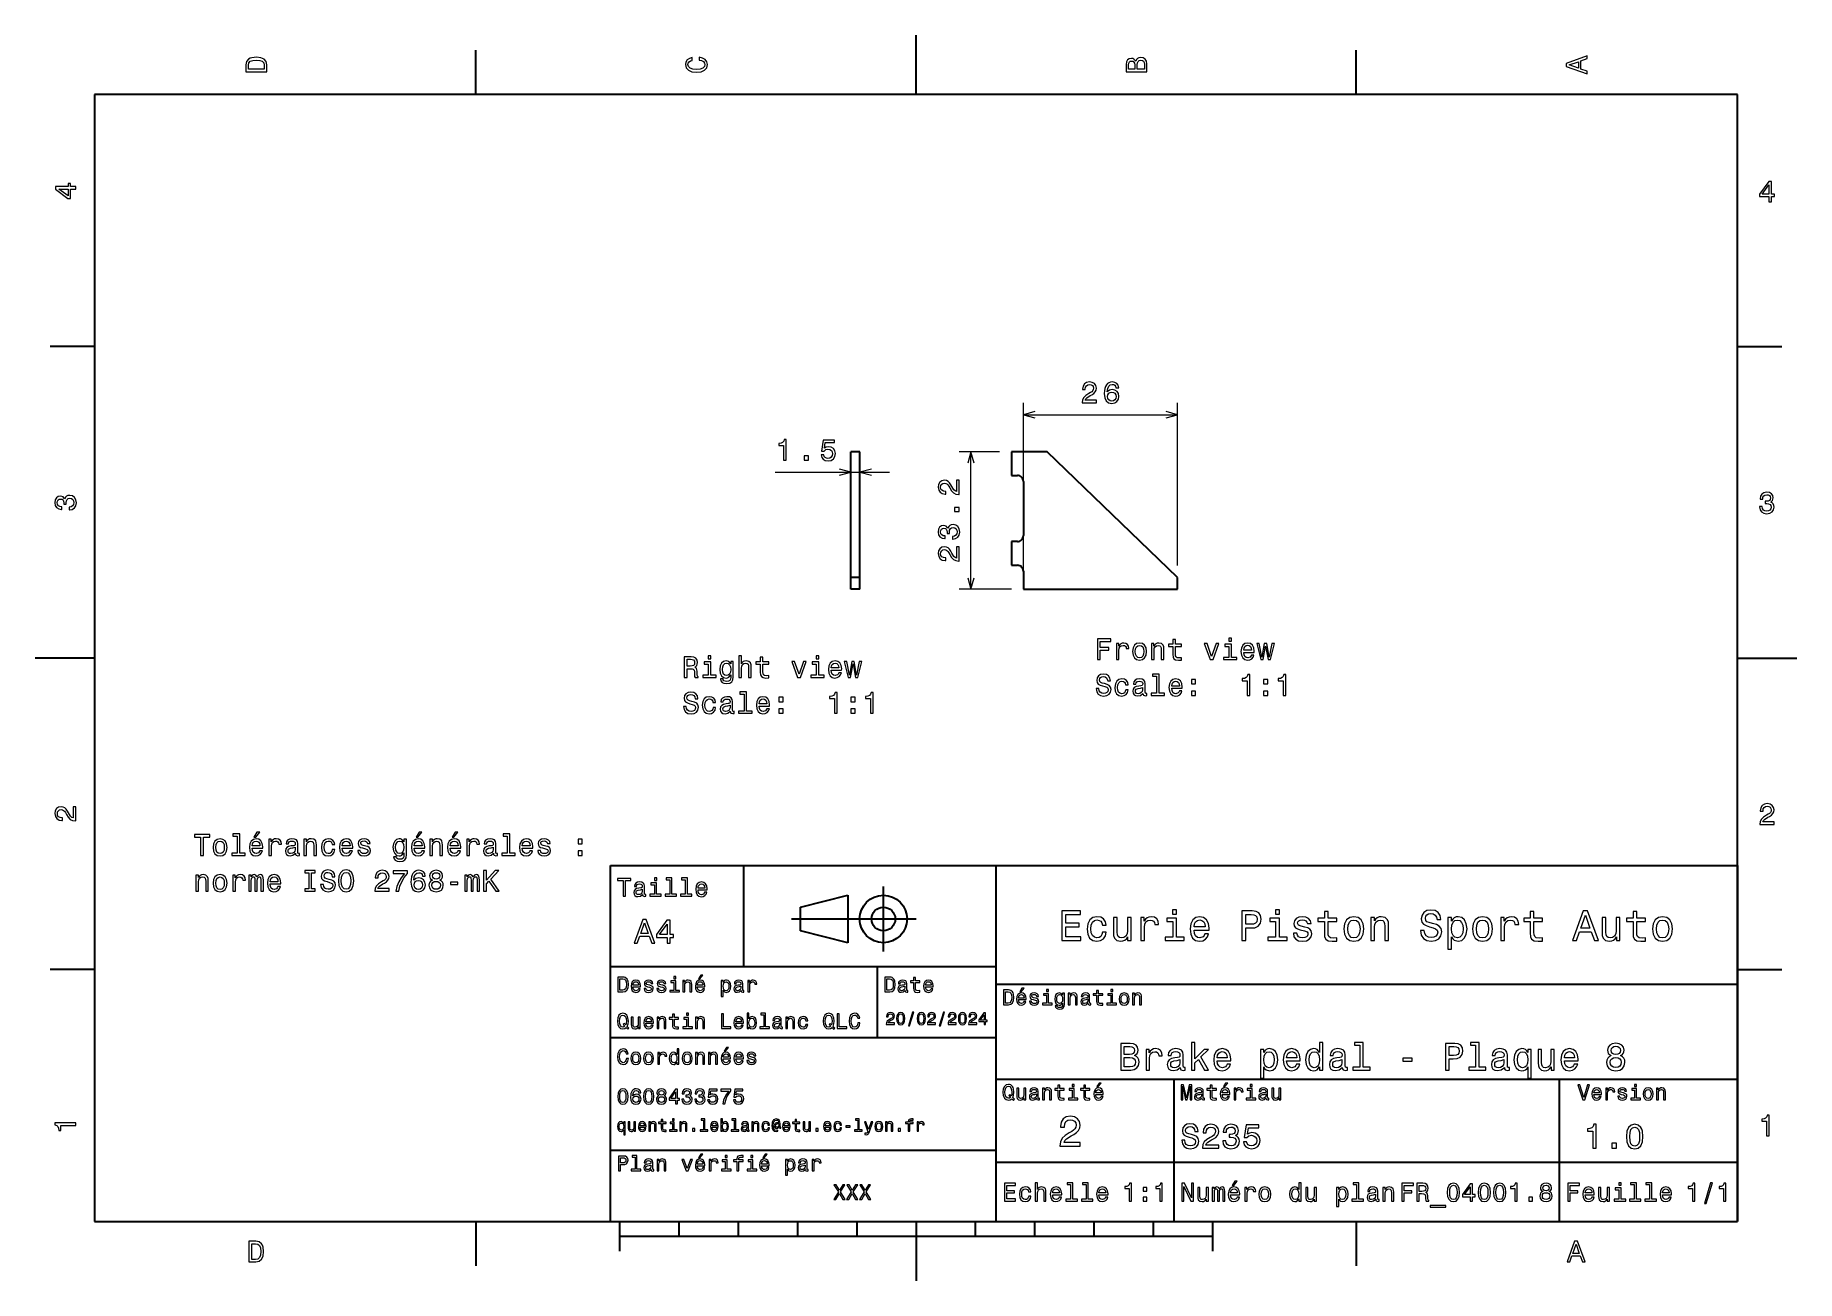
# Model space of a CAD drawing. Extents: x 0 to 297, y 0 to 210.
import ezdxf

# ---------------------------------------------------------------- set-up
doc = ezdxf.new("R2010")
doc.units = 0

msp = doc.modelspace()

# ---------------------------------------------------------------- linework, layer by layer
at = {"color": 7, "lineweight": 35, "ltscale": 0.25}
for p, q in [((148.5, 200), (148.5, 210)), ((10, 105), (0, 105)), ((287, 105), (297, 105)), ((192, 10), (192, 20)), ((148.5, 10), (148.5, 0))]:
    msp.add_line(p, q, dxfattribs=at)
at = {"color": 7, "lineweight": 35, "ltscale": 0.1875}
for p, q in [((74.300003, 200), (74.300003, 207.5)), ((222.699997, 200), (222.699997, 207.5)), ((10, 157.5), (2.5, 157.5)), ((287, 157.5), (294.5, 157.5)), ((10, 52.5), (2.5, 52.5)), ((287, 52.5), (294.5, 52.5)), ((74.300003, 10), (74.300003, 2.5)), ((222.699997, 10), (222.699997, 2.5))]:
    msp.add_line(p, q, dxfattribs=at)
at = {"color": 7, "lineweight": 35}
for p, q in [((287, 200), (10, 200)), ((10, 200), (10, 10)), ((287, 10), (287, 200)), ((137.538727, 118.579781), (137.538727, 139.779785)), ((139.038727, 118.579781), (139.038727, 139.779785)), ((192.605743, 118.579781), (170.605743, 139.779785)), ((166.605743, 116.579781), (192.605743, 116.579781)), ((97, 10), (97, 70)), ((97, 70), (287, 70)), ((162, 10), (162, 70)), ((287, 70), (287, 10)), ((127.5, 61), (148.5, 61)), ((97, 53), (162, 53)), ((162, 50), (287, 50)), ((97, 41), (162, 41)), ((162, 34), (287, 34)), ((257, 10), (257, 34)), ((97, 22), (162, 22)), ((162, 20), (287, 20)), ((10, 10), (287, 10)), ((97, 10), (287, 10)), ((98.5, 7.5), (198.5, 7.5))]:
    msp.add_line(p, q, dxfattribs=at)
at = {"color": 7, "lineweight": 13}
for p, q in [((166.605743, 118.579781), (166.605743, 148.015396)), ((166.605743, 146.015396), (192.605743, 146.015396)), ((192.605743, 120.579781), (192.605743, 148.015396)), ((157.762009, 116.579781), (157.762009, 139.779785))]:
    msp.add_line(p, q, dxfattribs=at)
at = {"color": 7, "lineweight": 35, "ltscale": 0.0375}
for p, q in [((139.038727, 139.779785), (137.538727, 139.779785)), ((139.038727, 118.579781), (137.538727, 118.579781)), ((139.038727, 116.579781), (137.538727, 116.579781))]:
    msp.add_line(p, q, dxfattribs=at)
at = {"color": 7, "lineweight": 13, "ltscale": 0.171093}
msp.add_line((162.605743, 139.779785), (155.762009, 139.779785), dxfattribs=at)
at = {"color": 7, "lineweight": 35, "ltscale": 0.15}
msp.add_line((170.605743, 139.779785), (164.605743, 139.779785), dxfattribs=at)
at = {"color": 7, "lineweight": 35, "ltscale": 0.1}
for p, q in [((164.605743, 139.779785), (164.605743, 135.779785)), ((164.605743, 124.629784), (164.605743, 120.629784)), ((129, 59), (129, 63))]:
    msp.add_line(p, q, dxfattribs=at)
at = {"color": 7, "lineweight": 13, "ltscale": 0.086319}
for p, q in [((137.538727, 137.779785), (137.538727, 134.327042)), ((139.038727, 137.779785), (139.038727, 134.327042))]:
    msp.add_line(p, q, dxfattribs=at)
at = {"color": 7, "lineweight": 13, "ltscale": 0.482258}
msp.add_line((124.74839, 136.327042), (144.038727, 136.327042), dxfattribs=at)
at = {"color": 7, "lineweight": 35, "ltscale": 0.025}
for p, q in [((164.605743, 135.779785), (165.605743, 135.779785)), ((165.605743, 124.629784), (164.605743, 124.629784)), ((164.605743, 120.629784), (165.605743, 120.629784))]:
    msp.add_line(p, q, dxfattribs=at)
at = {"color": 7, "lineweight": 35, "ltscale": 0.22875}
msp.add_line((166.605743, 134.779785), (166.605743, 125.629784), dxfattribs=at)
at = {"color": 7, "lineweight": 35, "ltscale": 0.07625}
msp.add_line((166.605743, 119.629784), (166.605743, 116.579781), dxfattribs=at)
at = {"color": 7, "lineweight": 35, "ltscale": 0.05}
for p, q in [((137.538727, 116.579781), (137.538727, 118.579781)), ((139.038727, 116.579781), (139.038727, 118.579781)), ((192.605743, 116.579781), (192.605743, 118.579781))]:
    msp.add_line(p, q, dxfattribs=at)
at = {"color": 7, "lineweight": 13, "ltscale": 0.221093}
msp.add_line((164.605743, 116.579781), (155.762009, 116.579781), dxfattribs=at)
at = {"color": 7, "lineweight": 35, "ltscale": 0.425}
msp.add_line((119.5, 53), (119.5, 70), dxfattribs=at)
at = {"color": 7, "lineweight": 35, "ltscale": 0.275}
msp.add_line((143, 55.5), (143, 66.5), dxfattribs=at)
at = {"color": 7, "lineweight": 35, "ltscale": 0.206155}
for p, q in [((129, 63), (137, 65)), ((137, 57), (129, 59))]:
    msp.add_line(p, q, dxfattribs=at)
at = {"color": 7, "lineweight": 35, "ltscale": 0.2}
msp.add_line((137, 65), (137, 57), dxfattribs=at)
at = {"color": 7, "lineweight": 35, "ltscale": 0.3}
msp.add_line((142, 41), (142, 53), dxfattribs=at)
at = {"color": 7, "lineweight": 35, "ltscale": 0.35}
msp.add_line((192, 20), (192, 34), dxfattribs=at)
at = {"color": 7, "lineweight": 35, "ltscale": 0.125}
for p, q in [((98.5, 10), (98.5, 5)), ((198.5, 10), (198.5, 5))]:
    msp.add_line(p, q, dxfattribs=at)
at = {"color": 7, "lineweight": 35, "ltscale": 0.0625}
for p, q in [((108.5, 10), (108.5, 7.5)), ((118.5, 10), (118.5, 7.5)), ((128.5, 10), (128.5, 7.5)), ((138.5, 10), (138.5, 7.5)), ((158.5, 10), (158.5, 7.5)), ((168.5, 10), (168.5, 7.5)), ((178.5, 10), (178.5, 7.5)), ((188.5, 10), (188.5, 7.5))]:
    msp.add_line(p, q, dxfattribs=at)
at = {"color": 7, "lineweight": 13}
for points in [[(35.533215, 204.994965), (35.533215, 203.829971), (39.033215, 203.829971), (39.033215, 204.994965), (38.922264, 205.544678), (38.584366, 205.953171), (38.034657, 206.205338), (37.283215, 206.296112), (36.516644, 206.215424), (36.21405, 206.114563), (35.971977, 205.973343), (35.644165, 205.56485), (35.563473, 205.297562)], [(35.951801, 204.959656), (36.027451, 205.342941), (36.259438, 205.605194), (36.672985, 205.761536), (37.283215, 205.811966), (37.873272, 205.756485), (38.286816, 205.600143), (38.533936, 205.332855), (38.614628, 204.959656), (38.614628, 204.298996), (35.951801, 204.298996)], [(111.93206, 205.817017), (112.35569, 205.716141), (112.658287, 205.549713), (112.844887, 205.317734), (112.905403, 205.045395), (112.814629, 204.71759), (112.54229, 204.460388), (112.098488, 204.28891), (111.483215, 204.233429), (110.872986, 204.28891), (110.424141, 204.455338), (110.151802, 204.71254), (110.055984, 205.045395), (110.106415, 205.287476), (110.247627, 205.494247), (110.474571, 205.655624), (110.787247, 205.766571), (110.787247, 206.245682), (110.308144, 206.094391), (109.94503, 205.832138), (109.718086, 205.474075), (109.637398, 205.045395), (109.763474, 204.510818), (110.116501, 204.10231), (110.696472, 203.840057), (111.483215, 203.749283), (112.269958, 203.840057), (112.84993, 204.10231), (113.208, 204.510818), (113.329041, 205.045395), (113.233215, 205.51442), (112.965927, 205.892654), (112.527161, 206.159943), (111.93206, 206.301163)], [(185.542007, 205.630417), (185.249496, 205.983429), (185.052811, 206.074219), (184.81073, 206.104477), (184.432495, 206.03891), (184.160156, 205.842224), (183.993729, 205.524506), (183.933212, 205.080704), (183.933212, 203.835022), (187.433212, 203.835022), (187.433212, 205.151306), (187.36261, 205.620331), (187.155838, 205.968307), (186.828018, 206.185165), (186.384216, 206.260818), (186.08667, 206.215424), (185.839554, 206.094391), (185.65799, 205.897705)], [(185.385666, 204.984879), (185.385666, 204.298996), (184.351807, 204.298996), (184.351807, 205.025223), (184.382065, 205.297562), (184.472839, 205.489197), (184.629181, 205.605194), (184.86116, 205.645538), (185.093155, 205.600143), (185.254532, 205.479111), (185.355408, 205.272339)], [(187.014618, 205.095825), (187.014618, 204.298996), (185.809296, 204.298996), (185.809296, 205.050446), (185.844589, 205.368164), (185.9505, 205.595108), (186.132065, 205.731277), (186.394302, 205.776657), (186.671692, 205.731277), (186.863327, 205.605194), (186.979324, 205.393372)], [(261.633209, 203.466858), (261.633209, 203.930847), (260.604401, 204.298996), (260.604401, 205.695969), (261.633209, 206.064133), (261.633209, 206.538193), (258.128174, 205.257217), (258.128174, 204.742798)], [(260.17572, 204.460388), (258.632477, 205), (260.17572, 205.539627)], [(6.833213, 184.02739), (6.833213, 184.481277), (5.965778, 184.481277), (5.965778, 184.98056), (5.56232, 184.98056), (5.56232, 184.481277), (3.408862, 184.481277), (3.408862, 184.022339), (5.521974, 182.489197), (5.965778, 182.489197), (5.965778, 184.02739)], [(292.277374, 181.916794), (292.731262, 181.916794), (292.731262, 182.784225), (293.23056, 182.784225), (293.23056, 183.187683), (292.731262, 183.187683), (292.731262, 185.341141), (292.272339, 185.341141), (290.739197, 183.228027), (290.739197, 182.784225), (292.277374, 182.784225)], [(291.162842, 183.187683), (292.277374, 184.756134), (292.277374, 183.187683)], [(5.56232, 182.912827), (3.993876, 184.02739), (5.56232, 184.02739)], [(176.507187, 148.015396), (178.912811, 148.015396), (178.912811, 148.449112), (177.011505, 148.449112), (177.117416, 148.686142), (177.298965, 148.882828), (177.858765, 149.240906), (178.156326, 149.392197), (178.489166, 149.609055), (178.726212, 149.861221), (178.862366, 150.158768), (178.912811, 150.496674), (178.827072, 150.920288), (178.590042, 151.253143), (178.226929, 151.464966), (177.757904, 151.540619), (177.273758, 151.45488), (176.905594, 151.21785), (176.668564, 150.8396), (176.587875, 150.340332), (176.587875, 150.269714), (177.046814, 150.269714), (177.046814, 150.310059), (177.092194, 150.653), (177.228363, 150.905167), (177.445221, 151.066544), (177.732697, 151.122025), (178.025192, 151.071594), (178.24205, 150.945511), (178.38327, 150.748825), (178.433701, 150.501709), (178.398392, 150.269714), (178.302582, 150.073029), (178.14119, 149.901566), (177.919281, 149.750275), (177.621735, 149.588882), (177.127502, 149.276199), (176.779526, 148.943359), (176.572754, 148.539886), (176.507187, 148.030518)], [(182.684128, 150.572311), (182.588303, 150.98082), (182.366409, 151.283417), (182.023468, 151.475052), (181.579666, 151.540619), (181.28212, 151.50531), (181.024902, 151.409485), (180.797958, 151.253143), (180.606323, 151.03125), (180.455017, 150.753876), (180.34407, 150.41597), (180.273468, 150.017563), (180.253296, 149.56871), (180.333984, 148.85257), (180.5811, 148.333115), (180.979523, 148.020447), (181.524185, 147.914536), (182.013382, 148.00531), (182.386581, 148.24234), (182.628662, 148.61554), (182.714386, 149.0896), (182.628662, 149.56871), (182.396667, 149.936859), (182.038605, 150.168854), (181.594788, 150.249542), (181.115692, 150.148682), (180.757614, 149.861221), (180.833267, 150.41597), (180.994644, 150.814392), (181.24176, 151.051422), (181.584702, 151.132111), (181.836868, 151.091766), (182.028503, 150.985855), (182.154587, 150.809341), (182.220154, 150.572311)], [(182.225189, 149.084564), (182.169724, 148.766846), (182.028503, 148.524765), (181.801559, 148.363373), (181.51915, 148.312943), (181.221588, 148.363373), (180.994644, 148.519714), (180.848389, 148.761795), (180.803009, 149.079514), (180.853439, 149.392197), (180.994644, 149.629227), (181.226639, 149.780518), (181.539322, 149.835999), (181.811646, 149.780518), (182.028503, 149.634277), (182.169724, 149.397247)], [(126.175629, 138.327042), (126.63456, 138.327042), (126.63456, 141.852264), (126.291618, 141.852264), (126.200844, 141.544617), (126.019287, 141.337845), (125.741905, 141.216812), (125.35862, 141.176468), (125.35862, 140.81839), (126.175629, 140.81839)], [(132.487732, 139.239868), (132.598679, 138.826324), (132.845795, 138.503555), (133.208908, 138.301819), (133.672882, 138.226181), (134.182251, 138.316956), (134.580673, 138.564072), (134.832825, 138.957443), (134.92865, 139.461761), (134.842911, 139.930786), (134.600845, 140.29895), (134.222595, 140.53598), (133.733414, 140.621704), (133.355164, 140.561188), (133.062653, 140.394775), (133.203873, 141.337845), (134.737015, 141.337845), (134.737015, 141.751389), (132.865967, 141.751389), (132.588593, 139.895493), (132.99205, 139.895493), (133.284561, 140.132523), (133.657761, 140.218262), (133.98053, 140.162781), (134.227646, 140.001389), (134.383987, 139.754272), (134.439453, 139.436554), (134.383987, 139.118835), (134.222595, 138.871704), (133.975479, 138.715378), (133.657761, 138.659897), (133.390472, 138.695206), (133.183701, 138.811188), (133.032394, 138.992752), (132.956757, 139.239868)], [(129.654449, 138.327042), (130.350403, 138.327042), (130.350403, 139.078491), (129.654449, 139.078491)], [(155.762009, 132.553268), (155.762009, 134.958893), (155.328293, 134.958893), (155.328293, 133.057587), (155.091263, 133.163498), (154.894577, 133.345062), (154.536499, 133.904846), (154.385208, 134.202408), (154.16835, 134.535263), (153.916183, 134.772293), (153.618637, 134.908447), (153.280746, 134.958893), (152.857117, 134.873154), (152.524261, 134.636124), (152.312439, 134.27301), (152.236786, 133.803986), (152.322525, 133.319839), (152.559555, 132.951691), (152.937805, 132.714645), (153.437073, 132.633957), (153.50769, 132.633957), (153.50769, 133.092896), (153.467346, 133.092896), (153.124405, 133.138275), (152.872238, 133.274445), (152.710861, 133.491302), (152.65538, 133.778778), (152.705811, 134.071274), (152.831894, 134.288147), (153.02858, 134.429352), (153.275696, 134.479782), (153.50769, 134.444473), (153.704376, 134.348663), (153.875839, 134.187271), (154.027145, 133.965378), (154.188522, 133.667816), (154.501205, 133.173584), (154.834061, 132.825607), (155.237518, 132.618835), (155.746872, 132.553268)], [(5.73379, 129.979111), (5.769093, 129.979111), (6.253242, 130.059799), (6.616354, 130.296829), (6.848343, 130.670029), (6.934078, 131.164276), (6.848343, 131.688766), (6.626441, 132.082138), (6.273415, 132.334305), (5.819525, 132.425079), (5.521974, 132.384735), (5.279899, 132.273788), (5.0933, 132.092224), (4.957133, 131.850143), (4.684798, 132.177963), (4.251081, 132.293961), (3.857709, 132.218307), (3.560158, 132.00145), (3.373559, 131.648422), (3.307997, 131.164276), (3.388689, 130.710388), (3.610591, 130.362396), (3.963617, 130.135452), (4.432637, 130.059799), (4.46794, 130.059799), (4.46794, 130.508652), (4.145173, 130.548996), (3.913184, 130.680115), (3.771974, 130.891937), (3.721542, 131.189484), (3.761888, 131.451736), (3.867795, 131.643372), (4.039265, 131.759369), (4.271254, 131.804764), (4.518372, 131.759369), (4.684798, 131.638336), (4.785663, 131.426514), (4.815922, 131.139053), (4.810879, 130.942368), (5.209294, 130.942368), (5.199208, 131.189484), (5.244596, 131.507217), (5.365634, 131.744247), (5.56232, 131.885452), (5.819525, 131.935883), (6.112032, 131.880417), (6.328891, 131.734161), (6.465058, 131.502167), (6.510447, 131.194534), (6.460014, 130.876801), (6.308718, 130.644821), (6.066643, 130.498566), (5.73379, 130.443085)], [(290.729126, 130.51622), (290.729126, 130.480911), (290.809814, 129.996765), (291.046844, 129.633652), (291.420044, 129.401657), (291.914276, 129.315933), (292.438782, 129.401657), (292.832153, 129.623566), (293.08429, 129.976593), (293.175079, 130.430481), (293.134735, 130.728027), (293.023773, 130.970108), (292.842224, 131.156708), (292.600159, 131.292877), (292.927948, 131.565216), (293.043945, 131.998932), (292.968292, 132.392303), (292.751434, 132.68985), (292.398407, 132.87645), (291.914276, 132.942017), (291.460388, 132.861313), (291.112396, 132.63942), (290.885468, 132.286392), (290.809814, 131.817368), (290.809814, 131.782074), (291.258636, 131.782074), (291.299011, 132.104828), (291.430115, 132.336823), (291.641937, 132.478027), (291.939484, 132.528473), (292.201721, 132.488113), (292.393372, 132.382217), (292.509369, 132.210739), (292.554749, 131.97876), (292.509369, 131.731628), (292.388336, 131.565216), (292.176514, 131.46434), (291.889069, 131.434082), (291.692383, 131.439133), (291.692383, 131.04071), (291.939484, 131.050797), (292.257202, 131.005417), (292.494232, 130.884369), (292.635468, 130.687683), (292.685883, 130.430481), (292.630402, 130.13797), (292.484161, 129.921112), (292.252167, 129.784943), (291.944519, 129.739563), (291.626801, 129.789993), (291.394806, 129.941284), (291.248566, 130.183365), (291.193085, 130.51622)], [(155.762009, 129.699814), (155.762009, 130.395782), (155.010574, 130.395782), (155.010574, 129.699814)], [(154.662582, 125.040878), (154.697891, 125.040878), (155.182037, 125.121567), (155.545151, 125.358597), (155.777145, 125.731796), (155.862869, 126.226036), (155.777145, 126.750534), (155.555237, 127.143906), (155.202209, 127.396065), (154.748322, 127.486839), (154.450775, 127.446495), (154.208694, 127.335548), (154.022095, 127.153992), (153.885925, 126.911911), (153.613586, 127.239723), (153.179871, 127.355721), (152.786499, 127.280067), (152.488953, 127.06321), (152.302353, 126.710182), (152.236786, 126.226036), (152.31749, 125.772141), (152.539383, 125.424164), (152.89241, 125.19722), (153.361435, 125.121567), (153.396729, 125.121567), (153.396729, 125.570419), (153.073975, 125.610764), (152.84198, 125.741882), (152.700775, 125.953705), (152.65033, 126.251251), (152.690689, 126.513496), (152.796585, 126.705139), (152.968063, 126.821136), (153.200043, 126.866524), (153.447174, 126.821136), (153.613586, 126.700096), (153.714462, 126.488281), (153.74472, 126.200821), (153.73967, 126.004135), (154.138092, 126.004135), (154.128006, 126.251251), (154.173386, 126.568977), (154.294434, 126.806007), (154.491119, 126.94722), (154.748322, 126.99765), (155.040833, 126.942169), (155.25769, 126.795921), (155.39386, 126.563934), (155.43924, 126.256294), (155.388809, 125.938568), (155.237518, 125.706581), (154.995438, 125.560333), (154.662582, 125.504852)], [(155.762009, 121.3452), (155.762009, 123.750816), (155.328293, 123.750816), (155.328293, 121.849518), (155.091263, 121.955429), (154.894577, 122.136986), (154.536499, 122.696785), (154.385208, 122.994331), (154.16835, 123.327187), (153.916183, 123.564217), (153.618637, 123.700386), (153.280746, 123.750816), (152.857117, 123.665085), (152.524261, 123.428055), (152.312439, 123.064941), (152.236786, 122.595917), (152.322525, 122.111771), (152.559555, 121.743614), (152.937805, 121.506584), (153.437073, 121.425888), (153.50769, 121.425888), (153.50769, 121.884827), (153.467346, 121.884827), (153.124405, 121.930214), (152.872238, 122.066383), (152.710861, 122.283241), (152.65538, 122.570702), (152.705811, 122.863213), (152.831894, 123.08007), (153.02858, 123.221283), (153.275696, 123.271713), (153.50769, 123.236412), (153.704376, 123.140587), (153.875839, 122.979202), (154.027145, 122.757301), (154.188522, 122.459755), (154.501205, 121.965515), (154.834061, 121.617531), (155.237518, 121.410759), (155.746872, 121.3452)], [(179.08989, 104.723152), (179.558914, 104.723152), (179.558914, 106.33194), (181.03154, 106.33194), (181.03154, 106.750526), (179.558914, 106.750526), (179.558914, 107.799522), (181.369431, 107.799522), (181.369431, 108.223152), (179.08989, 108.223152)], [(182.282257, 104.723152), (182.726059, 104.723152), (182.726059, 106.271423), (182.771454, 106.644623), (182.907623, 106.911911), (183.129517, 107.073296), (183.427063, 107.128769), (183.648972, 107.093468), (183.815399, 106.992607), (183.91626, 106.821136), (183.951569, 106.589149), (184.400406, 106.589149), (184.33989, 106.99765), (184.173462, 107.290154), (183.896088, 107.466667), (183.517853, 107.527184), (183.260635, 107.486839), (183.038742, 107.385979), (182.842056, 107.214508), (182.685715, 106.982521), (182.685715, 107.431366), (182.282257, 107.431366)], [(185.020721, 106.074738), (185.101425, 105.459465), (185.333405, 105.005569), (185.701569, 104.723152), (186.195801, 104.627335), (186.684998, 104.723152), (187.053146, 105.000526), (187.285141, 105.454422), (187.37088, 106.074738), (187.285141, 106.69001), (187.053146, 107.148941), (186.684998, 107.426323), (186.195801, 107.527184), (185.701569, 107.426323), (185.333405, 107.143898), (185.101425, 106.69001)], [(185.474625, 106.079781), (185.520004, 106.533669), (185.661224, 106.861481), (185.888168, 107.06321), (186.195801, 107.133812), (186.498398, 107.06321), (186.725342, 106.866524), (186.866547, 106.533669), (186.916977, 106.079781), (186.866547, 105.62085), (186.725342, 105.287994), (186.498398, 105.086266), (186.195801, 105.020706), (185.888168, 105.086266), (185.661224, 105.287994), (185.520004, 105.62085)], [(188.187881, 104.723152), (188.631683, 104.723152), (188.631683, 106.286552), (188.677063, 106.644623), (188.823318, 106.906868), (189.050262, 107.068253), (189.352859, 107.128769), (189.59494, 107.078339), (189.746231, 106.942169), (189.821884, 106.715225), (189.847092, 106.412636), (189.847092, 104.723152), (190.290909, 104.723152), (190.290909, 106.50341), (190.270721, 106.861481), (190.179947, 107.159035), (189.882401, 107.431366), (189.418427, 107.527184), (189.161224, 107.491882), (188.944366, 107.396065), (188.757767, 107.23468), (188.611511, 107.017822), (188.611511, 107.431366), (188.187881, 107.431366)], [(191.819, 106.962349), (191.819, 105.605721), (191.849258, 105.166954), (191.990463, 104.864365), (192.272888, 104.687851), (192.751999, 104.627335), (193.276489, 104.65255), (193.276489, 105.035835), (192.893204, 105.005569), (192.545227, 105.045921), (192.358627, 105.171997), (192.277939, 105.383812), (192.262802, 105.681366), (192.262802, 106.962349), (193.276489, 106.962349), (193.276489, 107.340584), (192.262802, 107.340584), (192.262802, 108.132378), (191.819, 108.132378), (191.819, 107.340584), (191.052429, 107.340584), (191.052429, 106.962349)], [(198.10791, 104.723152), (198.57692, 104.723152), (199.565399, 107.431366), (199.106461, 107.431366), (198.34494, 105.24765), (197.568283, 107.431366), (197.104309, 107.431366)], [(201.688599, 105.096352), (201.688599, 107.340584), (200.548828, 107.340584), (200.548828, 106.962349), (201.244797, 106.962349), (201.244797, 105.096352), (200.337006, 105.096352), (200.337006, 104.723152), (202.606461, 104.723152), (202.606461, 105.096352)], [(201.703735, 108.344193), (201.234711, 108.344193), (201.234711, 107.839867), (201.703735, 107.839867)], [(203.756317, 105.948654), (205.53154, 105.948654), (205.536575, 106.155426), (205.455887, 106.735397), (205.233978, 107.169121), (204.880966, 107.431366), (204.411942, 107.527184), (203.953003, 107.426323), (203.599976, 107.143898), (203.373032, 106.684967), (203.292343, 106.079781), (203.367996, 105.459465), (203.59494, 105.005569), (203.942917, 104.723152), (204.396805, 104.627335), (204.790176, 104.692894), (205.112946, 104.864365), (205.349976, 105.136696), (205.486145, 105.499809), (205.047394, 105.499809), (204.956604, 105.29808), (204.825485, 105.146782), (204.452286, 105.025749), (204.164825, 105.081223), (203.947968, 105.257736), (203.806747, 105.545197), (203.756317, 105.933525)], [(203.756317, 106.321854), (203.811798, 106.669838), (203.947968, 106.92704), (204.154739, 107.083382), (204.427063, 107.138855), (204.694366, 107.083382), (204.901138, 106.92704), (205.027222, 106.669838), (205.072601, 106.321854)], [(207.04451, 104.723152), (207.447968, 107.022865), (207.851425, 104.723152), (208.275055, 104.723152), (208.940765, 107.431366), (208.512085, 107.431366), (208.063232, 105.131653), (207.664825, 107.431366), (207.226059, 107.431366), (206.827637, 105.131653), (206.378799, 107.431366), (205.95517, 107.431366), (206.62088, 104.723152)], [(109.432098, 101.723152), (109.901115, 101.723152), (109.901115, 103.200821), (110.380226, 103.200821), (110.733253, 103.185692), (110.955154, 103.115082), (111.076187, 102.948654), (111.126625, 102.651108), (111.15184, 102.197212), (111.182098, 101.899666), (111.242615, 101.723152), (111.772156, 101.723152), (111.772156, 101.81897), (111.656158, 101.960182), (111.615814, 102.222435), (111.580513, 102.78727), (111.494781, 103.205864), (111.378784, 103.336983), (111.197227, 103.432808), (111.398956, 103.558884), (111.540169, 103.735397), (111.630943, 103.957306), (111.661209, 104.224594), (111.590599, 104.648224), (111.38887, 104.96595), (111.056015, 105.157593), (110.602127, 105.223152), (109.432098, 105.223152)], [(110.471001, 104.794479), (110.778641, 104.764221), (110.995499, 104.668396), (111.131668, 104.491882), (111.177055, 104.214508), (111.126625, 103.921997), (110.990456, 103.745483), (110.758469, 103.654709), (110.440742, 103.629494), (109.901115, 103.629494), (109.901115, 104.794479)], [(113.905441, 102.096352), (113.905441, 104.340584), (112.765671, 104.340584), (112.765671, 103.962349), (113.461639, 103.962349), (113.461639, 102.096352), (112.553856, 102.096352), (112.553856, 101.723152), (114.823311, 101.723152), (114.823311, 102.096352)], [(113.92057, 105.344193), (113.451553, 105.344193), (113.451553, 104.839867), (113.92057, 104.839867)], [(117.692902, 101.844193), (117.692902, 104.431366), (117.269272, 104.431366), (117.269272, 103.992607), (116.921295, 104.391022), (116.709473, 104.491882), (116.472443, 104.527184), (116.04377, 104.426323), (115.710915, 104.143898), (115.494057, 103.69001), (115.418411, 103.079781), (115.494057, 102.464508), (115.710915, 102.010612), (116.04377, 101.723152), (116.472443, 101.627335), (116.714523, 101.662636), (116.916252, 101.75341), (117.269272, 102.136696), (117.269272, 101.75341), (117.228928, 101.450821), (117.117981, 101.233955), (116.906158, 101.10788), (116.58844, 101.062492), (116.311058, 101.092751), (116.114372, 101.168396), (115.998383, 101.299522), (115.963081, 101.476036), (115.534401, 101.476036), (115.534401, 101.455864), (115.599968, 101.133095), (115.801697, 100.891022), (116.124458, 100.73468), (116.563225, 100.679207), (117.087715, 100.754852), (117.435699, 100.966667), (117.632385, 101.334824)], [(115.877342, 103.079781), (115.922729, 103.528625), (116.058899, 103.861481), (116.270714, 104.058167), (116.553139, 104.128769), (116.850685, 104.058167), (117.072586, 103.861481), (117.208755, 103.528625), (117.259186, 103.079781), (117.208755, 102.62085), (117.072586, 102.293037), (116.850685, 102.091309), (116.553139, 102.025749), (116.270714, 102.091309), (116.058899, 102.293037), (115.922729, 102.625893)], [(118.620857, 101.723152), (119.064667, 101.723152), (119.064667, 103.286552), (119.110054, 103.644623), (119.25631, 103.906868), (119.483253, 104.068253), (119.785843, 104.128769), (120.027924, 104.078339), (120.179214, 103.942169), (120.254868, 103.715225), (120.280083, 103.412636), (120.280083, 101.723152), (120.723885, 101.723152), (120.723885, 103.50341), (120.703712, 103.861481), (120.61293, 104.159035), (120.315384, 104.431366), (119.85141, 104.527184), (119.599243, 104.491882), (119.382385, 104.396065), (119.200829, 104.244766), (119.064667, 104.037994), (119.064667, 105.344193), (118.620857, 105.344193)], [(122.251984, 103.962349), (122.251984, 102.605721), (122.282242, 102.166954), (122.423454, 101.864365), (122.705872, 101.687851), (123.184982, 101.627335), (123.709473, 101.65255), (123.709473, 102.035835), (123.326187, 102.005569), (122.97821, 102.045921), (122.791611, 102.171997), (122.710915, 102.383812), (122.695786, 102.681366), (122.695786, 103.962349), (123.709473, 103.962349), (123.709473, 104.340584), (122.695786, 104.340584), (122.695786, 105.132378), (122.251984, 105.132378), (122.251984, 104.340584), (121.485413, 104.340584), (121.485413, 103.962349)], [(128.540894, 101.723152), (129.009903, 101.723152), (129.998383, 104.431366), (129.539444, 104.431366), (128.777924, 102.24765), (128.001266, 104.431366), (127.537285, 104.431366)], [(132.121582, 102.096352), (132.121582, 104.340584), (130.981812, 104.340584), (130.981812, 103.962349), (131.67778, 103.962349), (131.67778, 102.096352), (130.769989, 102.096352), (130.769989, 101.723152), (133.039444, 101.723152), (133.039444, 102.096352)], [(132.136719, 105.344193), (131.667694, 105.344193), (131.667694, 104.839867), (132.136719, 104.839867)], [(134.189301, 102.948654), (135.964523, 102.948654), (135.969559, 103.155426), (135.88887, 103.735397), (135.666962, 104.169121), (135.31395, 104.431366), (134.844925, 104.527184), (134.385986, 104.426323), (134.032959, 104.143898), (133.806015, 103.684967), (133.725327, 103.079781), (133.80098, 102.459465), (134.027924, 102.005569), (134.3759, 101.723152), (134.829788, 101.627335), (135.22316, 101.692894), (135.545929, 101.864365), (135.782959, 102.136696), (135.919128, 102.499809), (135.480377, 102.499809), (135.389587, 102.29808), (135.258469, 102.146782), (134.885269, 102.025749), (134.597809, 102.081223), (134.380951, 102.257736), (134.239731, 102.545197), (134.189301, 102.933525)], [(134.189301, 103.321854), (134.244781, 103.669838), (134.380951, 103.92704), (134.587723, 104.083382), (134.860046, 104.138855), (135.12735, 104.083382), (135.334122, 103.92704), (135.460205, 103.669838), (135.505585, 103.321854)], [(137.477493, 101.723152), (137.880951, 104.022865), (138.284409, 101.723152), (138.708038, 101.723152), (139.373749, 104.431366), (138.945068, 104.431366), (138.496216, 102.131653), (138.097809, 104.431366), (137.659042, 104.431366), (137.26062, 102.131653), (136.811783, 104.431366), (136.388153, 104.431366), (137.053864, 101.723152)], [(179.32692, 99.831223), (178.867996, 99.831223), (178.968857, 99.296638), (179.221024, 98.903267), (179.609344, 98.666237), (180.133835, 98.580505), (180.65329, 98.661194), (181.041626, 98.883095), (181.288742, 99.231079), (181.379517, 99.69001), (181.303864, 100.103554), (181.092056, 100.37085), (180.749115, 100.547363), (180.290176, 100.678482), (179.896805, 100.774307), (179.639603, 100.885254), (179.493347, 101.046638), (179.447968, 101.298798), (179.493347, 101.525749), (179.624481, 101.69722), (179.826202, 101.81321), (180.103577, 101.853554), (180.386002, 101.803123), (180.60791, 101.666954), (180.754166, 101.44001), (180.824768, 101.132378), (181.283691, 101.132378), (181.283691, 101.142464), (181.203003, 101.616524), (180.965973, 101.969551), (180.592773, 102.191452), (180.088455, 102.267097), (179.634567, 102.191452), (179.28154, 101.979637), (179.054596, 101.651825), (178.973892, 101.228195), (179.039459, 100.849953), (179.23111, 100.592751), (179.533691, 100.42128), (179.947235, 100.290154), (180.355743, 100.174164), (180.663376, 100.06321), (180.849976, 99.901825), (180.915543, 99.63958), (180.855026, 99.372292), (180.698685, 99.170563), (180.461655, 99.044479), (180.154007, 99.004135), (179.811081, 99.059608), (179.548828, 99.220993), (179.382401, 99.483238)], [(183.840607, 100.486839), (184.279373, 100.486839), (184.188599, 100.890297), (183.971741, 101.208023), (183.633835, 101.404709), (183.195084, 101.480354), (182.710938, 101.379494), (182.342773, 101.097069), (182.110794, 100.638138), (182.03009, 100.022865), (182.105743, 99.412636), (182.332687, 98.95874), (182.690765, 98.676323), (183.179947, 98.580505), (183.613663, 98.656151), (183.951569, 98.867966), (184.183548, 99.200821), (184.284424, 99.644623), (183.860794, 99.644623), (183.785141, 99.362206), (183.643921, 99.150383), (183.4422, 99.019264), (183.195084, 98.97892), (182.887451, 99.044479), (182.665543, 99.246208), (182.529373, 99.57402), (182.483978, 100.037994), (182.529373, 100.491882), (182.670578, 100.819695), (182.897537, 101.021423), (183.195084, 101.092026), (183.457321, 101.046638), (183.654022, 100.930649), (183.785141, 100.739006)], [(186.760651, 99.02935), (186.760651, 99.014221), (186.785858, 98.842751), (186.861511, 98.72171), (187.17923, 98.625893), (187.426346, 98.666237), (187.426346, 99.009178), (187.320435, 98.994049), (187.17923, 99.059608), (187.154022, 99.261337), (187.154022, 100.663353), (187.093491, 101.021423), (186.916977, 101.273582), (186.609344, 101.424881), (186.175629, 101.480354), (185.751999, 101.419838), (185.439316, 101.248367), (185.24263, 100.981079), (185.177063, 100.628052), (185.177063, 100.597794), (185.575485, 100.597794), (185.610794, 100.809608), (185.721741, 100.960907), (185.90329, 101.051682), (186.160492, 101.086983), (186.407623, 101.061768), (186.584137, 100.986122), (186.690033, 100.854996), (186.725342, 100.673439), (186.70517, 100.461624), (186.624481, 100.355721), (186.422745, 100.305283), (186.04451, 100.264938), (185.610794, 100.174164), (185.303146, 100.012779), (185.121597, 99.76062), (185.066116, 99.387421), (185.116547, 99.054565), (185.272888, 98.807449), (185.525055, 98.651108), (185.873032, 98.595634), (186.342056, 98.701538)], [(189.070435, 101.924164), (189.070435, 99.049522), (188.157623, 99.049522), (188.157623, 98.676323), (190.422028, 98.676323), (190.422028, 99.049522), (189.514252, 99.049522), (189.514252, 102.297363), (188.374481, 102.297363), (188.374481, 101.924164)], [(191.612228, 99.901825), (193.387451, 99.901825), (193.392487, 100.108597), (193.311798, 100.688568), (193.08989, 101.122292), (192.736862, 101.384537), (192.267853, 101.480354), (191.808914, 101.379494), (191.455887, 101.097069), (191.228943, 100.638138), (191.148254, 100.032951), (191.223907, 99.412636), (191.450851, 98.95874), (191.798828, 98.676323), (192.252716, 98.580505), (192.646088, 98.646065), (192.968857, 98.817535), (193.205887, 99.089867), (193.342056, 99.45298), (192.90329, 99.45298), (192.812515, 99.251251), (192.681396, 99.099953), (192.308197, 98.97892), (192.020721, 99.034393), (191.803864, 99.210907), (191.662659, 99.498367), (191.612228, 99.886696)], [(191.612228, 100.275024), (191.667709, 100.623009), (191.803864, 100.880211), (192.010651, 101.036552), (192.282974, 101.092026), (192.550262, 101.036552), (192.757034, 100.880211), (192.883118, 100.623009), (192.928513, 100.275024)], [(194.955887, 100.633095), (195.651855, 100.633095), (195.651855, 101.384537), (194.955887, 101.384537)], [(204.321167, 98.676323), (204.78009, 98.676323), (204.78009, 102.201538), (204.437164, 102.201538), (204.346375, 101.893906), (204.164825, 101.687134), (203.887451, 101.566093), (203.504166, 101.525749), (203.504166, 101.167679), (204.321167, 101.167679)], [(207.099976, 100.633095), (207.795944, 100.633095), (207.795944, 101.384537), (207.099976, 101.384537)], [(210.393204, 98.676323), (210.852142, 98.676323), (210.852142, 102.201538), (210.509201, 102.201538), (210.418427, 101.893906), (210.236862, 101.687134), (209.959488, 101.566093), (209.576202, 101.525749), (209.576202, 101.167679), (210.393204, 101.167679)], [(109.759911, 96.831223), (109.300972, 96.831223), (109.40184, 96.296638), (109.653999, 95.903267), (110.042328, 95.666237), (110.566826, 95.580505), (111.086281, 95.661194), (111.474609, 95.883095), (111.721725, 96.231079), (111.8125, 96.69001), (111.736855, 97.103554), (111.52504, 97.37085), (111.182098, 97.547363), (110.723167, 97.678482), (110.329796, 97.774307), (110.072586, 97.885254), (109.926338, 98.046638), (109.880943, 98.298798), (109.926338, 98.525749), (110.057457, 98.69722), (110.259186, 98.81321), (110.536568, 98.853554), (110.818985, 98.803123), (111.040886, 98.666954), (111.187141, 98.44001), (111.257744, 98.132378), (111.716682, 98.132378), (111.716682, 98.142464), (111.635986, 98.616524), (111.398956, 98.969551), (111.025757, 99.191452), (110.521439, 99.267097), (110.067543, 99.191452), (109.714516, 98.979637), (109.487572, 98.651825), (109.406883, 98.228195), (109.472443, 97.849953), (109.664085, 97.592751), (109.966682, 97.42128), (110.380226, 97.290154), (110.788727, 97.174164), (111.096367, 97.06321), (111.282967, 96.901825), (111.348526, 96.63958), (111.28801, 96.372292), (111.131668, 96.170563), (110.894638, 96.044479), (110.586998, 96.004135), (110.244057, 96.059608), (109.981812, 96.220993), (109.815384, 96.483238)], [(114.273598, 97.486839), (114.712357, 97.486839), (114.621582, 97.890297), (114.404724, 98.208023), (114.066826, 98.404709), (113.628067, 98.480354), (113.143913, 98.379494), (112.775757, 98.097069), (112.54377, 97.638138), (112.463081, 97.022865), (112.538727, 96.412636), (112.765671, 95.95874), (113.123741, 95.676323), (113.612938, 95.580505), (114.046654, 95.656151), (114.384552, 95.867966), (114.616539, 96.200821), (114.7174, 96.644623), (114.29377, 96.644623), (114.218124, 96.362206), (114.076912, 96.150383), (113.875183, 96.019264), (113.628067, 95.97892), (113.320427, 96.044479), (113.098526, 96.246208), (112.962357, 96.57402), (112.916969, 97.037994), (112.962357, 97.491882), (113.103569, 97.819695), (113.330513, 98.021423), (113.628067, 98.092026), (113.890312, 98.046638), (114.086998, 97.930649), (114.218124, 97.739006)], [(117.193626, 96.02935), (117.193626, 96.014221), (117.218842, 95.842751), (117.294495, 95.72171), (117.612213, 95.625893), (117.859329, 95.666237), (117.859329, 96.009178), (117.753426, 95.994049), (117.612213, 96.059608), (117.586998, 96.261337), (117.586998, 97.663353), (117.526482, 98.021423), (117.349968, 98.273582), (117.042328, 98.424881), (116.608612, 98.480354), (116.184982, 98.419838), (115.872299, 98.248367), (115.675613, 97.981079), (115.610054, 97.628052), (115.610054, 97.597794), (116.008469, 97.597794), (116.04377, 97.809608), (116.154724, 97.960907), (116.336281, 98.051682), (116.593483, 98.086983), (116.840599, 98.061768), (117.017113, 97.986122), (117.123024, 97.854996), (117.158325, 97.673439), (117.138153, 97.461624), (117.057457, 97.355721), (116.855728, 97.305283), (116.477486, 97.264938), (116.04377, 97.174164), (115.73613, 97.012779), (115.554581, 96.76062), (115.4991, 96.387421), (115.54953, 96.054565), (115.705872, 95.807449), (115.958038, 95.651108), (116.306015, 95.595634), (116.77504, 95.701538)], [(119.503426, 98.924164), (119.503426, 96.049522), (118.590599, 96.049522), (118.590599, 95.676323), (120.855011, 95.676323), (120.855011, 96.049522), (119.947227, 96.049522), (119.947227, 99.297363), (118.807457, 99.297363), (118.807457, 98.924164)], [(122.045212, 96.901825), (123.820427, 96.901825), (123.82547, 97.108597), (123.744781, 97.688568), (123.522873, 98.122292), (123.169853, 98.384537), (122.700829, 98.480354), (122.241898, 98.379494), (121.88887, 98.097069), (121.661926, 97.638138), (121.581238, 97.032951), (121.656883, 96.412636), (121.883827, 95.95874), (122.231812, 95.676323), (122.685699, 95.580505), (123.079071, 95.646065), (123.40184, 95.817535), (123.63887, 96.089867), (123.77504, 96.45298), (123.336281, 96.45298), (123.245499, 96.251251), (123.114372, 96.099953), (122.74118, 95.97892), (122.453712, 96.034393), (122.236855, 96.210907), (122.095642, 96.498367), (122.045212, 96.886696)], [(122.045212, 97.275024), (122.100685, 97.623009), (122.236855, 97.880211), (122.443626, 98.036552), (122.715958, 98.092026), (122.983253, 98.036552), (123.190025, 97.880211), (123.316101, 97.623009), (123.361496, 97.275024)], [(125.38887, 97.633095), (126.084839, 97.633095), (126.084839, 98.384537), (125.38887, 98.384537)], [(134.75415, 95.676323), (135.213074, 95.676323), (135.213074, 99.201538), (134.870148, 99.201538), (134.779358, 98.893906), (134.597809, 98.687134), (134.320435, 98.566093), (133.937149, 98.525749), (133.937149, 98.167679), (134.75415, 98.167679)], [(137.532959, 97.633095), (138.228928, 97.633095), (138.228928, 98.384537), (137.532959, 98.384537)], [(140.826187, 95.676323), (141.285126, 95.676323), (141.285126, 99.201538), (140.942184, 99.201538), (140.85141, 98.893906), (140.669846, 98.687134), (140.392471, 98.566093), (140.009186, 98.525749), (140.009186, 98.167679), (140.826187, 98.167679)], [(186.710205, 99.624451), (186.649689, 99.362206), (186.488312, 99.160469), (186.246231, 99.02935), (185.948685, 98.983963), (185.757034, 99.009178), (185.62088, 99.089867), (185.535141, 99.231079), (185.509918, 99.427765), (185.53009, 99.604279), (185.610794, 99.730354), (185.933548, 99.871567), (186.342056, 99.932083), (186.710205, 100.053123)], [(194.955887, 98.676323), (195.651855, 98.676323), (195.651855, 99.427765), (194.955887, 99.427765)], [(207.099976, 98.676323), (207.795944, 98.676323), (207.795944, 99.427765), (207.099976, 99.427765)], [(117.143196, 96.624451), (117.082672, 96.362206), (116.921295, 96.160469), (116.679214, 96.02935), (116.381668, 95.983963), (116.190025, 96.009178), (116.053856, 96.089867), (115.968124, 96.231079), (115.942902, 96.427765), (115.963081, 96.604279), (116.04377, 96.730354), (116.366539, 96.871567), (116.77504, 96.932083), (117.143196, 97.053123)], [(125.38887, 95.676323), (126.084839, 95.676323), (126.084839, 96.427765), (125.38887, 96.427765)], [(137.532959, 95.676323), (138.228928, 95.676323), (138.228928, 96.427765), (137.532959, 96.427765)], [(290.76947, 76.916786), (293.175079, 76.916786), (293.175079, 77.350502), (291.273773, 77.350502), (291.3797, 77.587532), (291.561249, 77.784218), (292.121033, 78.142288), (292.418579, 78.293587), (292.751434, 78.510445), (292.988464, 78.762604), (293.124634, 79.060158), (293.175079, 79.398056), (293.089355, 79.821686), (292.852325, 80.154541), (292.489197, 80.366356), (292.020172, 80.442001), (291.536041, 80.35627), (291.167877, 80.119232), (290.930847, 79.740997), (290.850159, 79.241714), (290.850159, 79.171112), (291.309082, 79.171112), (291.309082, 79.211456), (291.354462, 79.554398), (291.490631, 79.806557), (291.707489, 79.967941), (291.994965, 80.023415), (292.287476, 79.972984), (292.504333, 79.846901), (292.645538, 79.650215), (292.695984, 79.403099), (292.660675, 79.171112), (292.56485, 78.974426), (292.403473, 78.802956), (292.181549, 78.651657), (291.884003, 78.490273), (291.389771, 78.177589), (291.041779, 77.844742), (290.835022, 77.441284), (290.76947, 76.931915)], [(6.833213, 77.519447), (6.833213, 79.925072), (6.399496, 79.925072), (6.399496, 78.023773), (6.162464, 78.129684), (5.965778, 78.311241), (5.607709, 78.871033), (5.456412, 79.168587), (5.239553, 79.501442), (4.987392, 79.738472), (4.689842, 79.874641), (4.351945, 79.925072), (3.928314, 79.839333), (3.595461, 79.602303), (3.383646, 79.239189), (3.307997, 78.770172), (3.393732, 78.286018), (3.630764, 77.91787), (4.009006, 77.680832), (4.508286, 77.600143), (4.578891, 77.600143), (4.578891, 78.059074), (4.538545, 78.059074), (4.195605, 78.104462), (3.943444, 78.240631), (3.782061, 78.457489), (3.726585, 78.744957), (3.777017, 79.03746), (3.903098, 79.254318), (4.099784, 79.395531), (4.346902, 79.445961), (4.578891, 79.41066), (4.775577, 79.314842), (4.947046, 79.153458), (5.098343, 78.931557), (5.259727, 78.634003), (5.572406, 78.139771), (5.90526, 77.791786), (6.308718, 77.585014), (6.818084, 77.519447)], [(27.891766, 71.723152), (28.355743, 71.723152), (28.355743, 74.799522), (29.414822, 74.799522), (29.414822, 75.223152), (26.827646, 75.223152), (26.827646, 74.799522), (27.891766, 74.799522)], [(29.984707, 73.074738), (30.065397, 72.459465), (30.297386, 72.005569), (30.665543, 71.723152), (31.159779, 71.627335), (31.648972, 71.723152), (32.017128, 72.000526), (32.249115, 72.454422), (32.33485, 73.074738), (32.249115, 73.69001), (32.017128, 74.148941), (31.648972, 74.426323), (31.159779, 74.527184), (30.665543, 74.426323), (30.297386, 74.143898), (30.065397, 73.69001)], [(34.034416, 74.970993), (34.034416, 72.096352), (33.121593, 72.096352), (33.121593, 71.723152), (35.386002, 71.723152), (35.386002, 72.096352), (34.478222, 72.096352), (34.478222, 75.344193), (33.338451, 75.344193), (33.338451, 74.970993)], [(36.576202, 72.948654), (38.351421, 72.948654), (38.356464, 73.155426), (38.275772, 73.735397), (38.053871, 74.169121), (37.700844, 74.431366), (37.231823, 74.527184), (36.772892, 74.426323), (36.419865, 74.143898), (36.192921, 73.684967), (36.112228, 73.079781), (36.187878, 72.459465), (36.414822, 72.005569), (36.762802, 71.723152), (37.216694, 71.627335), (37.610065, 71.692894), (37.932831, 71.864365), (38.169865, 72.136696), (38.30603, 72.499809), (37.867271, 72.499809), (37.776493, 72.29808), (37.64537, 72.146782), (37.272171, 72.025749), (36.984707, 72.081223), (36.767845, 72.257736), (36.626637, 72.545197), (36.576202, 72.933525)], [(36.883842, 74.799522), (37.181393, 74.799522), (37.882401, 75.656868), (37.388165, 75.656868)], [(39.390327, 71.723152), (39.834129, 71.723152), (39.834129, 73.271423), (39.879517, 73.644623), (40.015686, 73.911911), (40.237587, 74.073296), (40.535137, 74.128769), (40.757042, 74.093468), (40.923466, 73.992607), (41.02433, 73.821136), (41.059635, 73.589149), (41.508484, 73.589149), (41.447964, 73.99765), (41.281536, 74.290154), (41.004158, 74.466667), (40.625916, 74.527184), (40.368713, 74.486839), (40.146809, 74.385979), (39.950123, 74.214508), (39.793785, 73.982521), (39.793785, 74.431366), (39.390327, 74.431366)], [(43.868713, 72.07618), (43.868713, 72.06105), (43.893929, 71.88958), (43.969574, 71.768539), (44.2873, 71.672722), (44.534416, 71.713066), (44.534416, 72.056007), (44.428513, 72.040878), (44.2873, 72.106438), (44.262085, 72.308167), (44.262085, 73.710182), (44.201565, 74.068253), (44.025055, 74.320412), (43.717415, 74.47171), (43.283699, 74.527184), (42.860069, 74.466667), (42.547386, 74.295197), (42.3507, 74.027908), (42.285141, 73.674881), (42.285141, 73.644623), (42.683556, 73.644623), (42.718857, 73.856438), (42.829807, 74.007736), (43.011364, 74.098511), (43.26857, 74.133812), (43.515686, 74.108597), (43.6922, 74.032951), (43.798107, 73.901825), (43.833412, 73.720268), (43.813236, 73.508453), (43.732544, 73.40255), (43.530815, 73.352112), (43.152573, 73.311768), (42.718857, 73.220993), (42.411221, 73.059608), (42.229664, 72.807449), (42.174187, 72.43425), (42.224621, 72.101395), (42.380959, 71.854279), (42.633121, 71.697937), (42.981102, 71.642464), (43.450127, 71.748367)], [(45.295944, 71.723152), (45.73975, 71.723152), (45.73975, 73.286552), (45.785141, 73.644623), (45.931393, 73.906868), (46.158337, 74.068253), (46.46093, 74.128769), (46.703007, 74.078339), (46.854301, 73.942169), (46.929951, 73.715225), (46.95517, 73.412636), (46.95517, 71.723152), (47.398972, 71.723152), (47.398972, 73.50341), (47.378799, 73.861481), (47.288021, 74.159035), (46.990471, 74.431366), (46.526493, 74.527184), (46.269287, 74.491882), (46.052429, 74.396065), (45.865829, 74.23468), (45.719574, 74.017822), (45.719574, 74.431366), (45.295944, 74.431366)], [(50.056755, 73.533669), (50.495514, 73.533669), (50.404736, 73.937126), (50.187878, 74.254852), (49.849983, 74.451538), (49.411221, 74.527184), (48.927071, 74.426323), (48.558914, 74.143898), (48.326927, 73.684967), (48.246235, 73.069695), (48.321884, 72.459465), (48.548828, 72.005569), (48.906898, 71.723152), (49.396091, 71.627335), (49.829811, 71.70298), (50.167706, 71.914795), (50.399693, 72.24765), (50.500557, 72.691452), (50.076927, 72.691452), (50.001278, 72.409035), (49.860069, 72.197212), (49.65834, 72.066093), (49.411221, 72.025749), (49.103584, 72.091309), (48.881683, 72.293037), (48.745514, 72.62085), (48.700127, 73.084824), (48.745514, 73.538712), (48.886726, 73.866524), (49.11367, 74.068253), (49.411221, 74.138855), (49.67347, 74.093468), (49.870155, 73.977478), (50.001278, 73.785835)], [(51.756321, 72.948654), (53.531536, 72.948654), (53.536579, 73.155426), (53.455887, 73.735397), (53.233986, 74.169121), (52.880959, 74.431366), (52.411942, 74.527184), (51.953007, 74.426323), (51.599983, 74.143898), (51.373035, 73.684967), (51.292343, 73.079781), (51.367992, 72.459465), (51.594936, 72.005569), (51.942921, 71.723152), (52.396812, 71.627335), (52.790184, 71.692894), (53.112949, 71.864365), (53.349983, 72.136696), (53.486145, 72.499809), (53.047386, 72.499809), (52.956608, 72.29808), (52.825485, 72.146782), (52.452286, 72.025749), (52.164822, 72.081223), (51.947964, 72.257736), (51.806755, 72.545197), (51.756321, 72.933525)], [(55.730385, 73.301682), (55.301708, 73.40255), (54.983986, 73.518539), (54.878078, 73.755569), (54.908337, 73.921997), (55.014244, 74.043037), (55.185715, 74.118683), (55.432831, 74.148941), (55.669865, 74.118683), (55.856464, 74.027908), (55.977501, 73.891739), (56.027931, 73.710182), (56.461651, 73.710182), (56.461651, 73.720268), (56.386002, 74.04808), (56.17923, 74.305283), (55.856464, 74.466667), (55.432831, 74.527184), (55.004158, 74.466667), (54.691479, 74.30024), (54.494793, 74.053123), (54.434273, 73.74044), (54.47966, 73.437851), (54.620872, 73.226036), (54.852859, 73.074738), (55.190758, 72.968826), (55.684994, 72.847794), (55.987587, 72.72171), (56.068279, 72.62085), (56.098541, 72.469551), (56.05315, 72.282951), (55.932114, 72.141739), (55.735428, 72.050964), (55.473179, 72.020706), (55.195801, 72.050964), (54.994072, 72.156868), (54.857903, 72.328339), (54.802429, 72.565369), (54.373756, 72.565369), (54.444359, 72.161911), (54.651131, 71.869408), (54.978943, 71.692894), (55.432831, 71.627335), (55.906898, 71.692894), (56.254879, 71.869408), (56.466694, 72.151825), (56.542343, 72.519981), (56.48687, 72.837708), (56.330528, 73.054565), (56.073322, 73.195778)], [(62.584129, 71.844193), (62.584129, 74.431366), (62.160496, 74.431366), (62.160496, 73.992607), (61.812515, 74.391022), (61.600697, 74.491882), (61.363667, 74.527184), (60.934994, 74.426323), (60.602139, 74.143898), (60.385281, 73.69001), (60.309631, 73.079781), (60.385281, 72.464508), (60.602139, 72.010612), (60.934994, 71.723152), (61.363667, 71.627335), (61.60574, 71.662636), (61.807472, 71.75341), (62.160496, 72.136696), (62.160496, 71.75341), (62.120152, 71.450821), (62.009201, 71.233955), (61.797382, 71.10788), (61.47966, 71.062492), (61.202282, 71.092751), (61.005596, 71.168396), (60.889603, 71.299522), (60.854301, 71.476036), (60.425625, 71.476036), (60.425625, 71.455864), (60.491188, 71.133095), (60.692917, 70.891022), (61.015682, 70.73468), (61.454445, 70.679207), (61.978939, 70.754852), (62.326923, 70.966667), (62.523609, 71.334824)], [(63.90041, 72.948654), (65.675629, 72.948654), (65.680664, 73.155426), (65.599976, 73.735397), (65.378075, 74.169121), (65.025047, 74.431366), (64.55603, 74.527184), (64.097092, 74.426323), (63.744068, 74.143898), (63.517124, 73.684967), (63.436432, 73.079781), (63.512081, 72.459465), (63.739025, 72.005569), (64.087006, 71.723152), (64.540894, 71.627335), (64.934273, 71.692894), (65.257034, 71.864365), (65.494064, 72.136696), (65.630234, 72.499809), (65.191475, 72.499809), (65.100693, 72.29808), (64.969574, 72.146782), (64.596375, 72.025749), (64.308914, 72.081223), (64.092056, 72.257736), (63.95084, 72.545197), (63.90041, 72.933525)], [(64.208046, 74.799522), (64.5056, 74.799522), (65.206604, 75.656868), (64.712372, 75.656868)], [(66.548103, 71.723152), (66.991905, 71.723152), (66.991905, 73.286552), (67.037292, 73.644623), (67.183548, 73.906868), (67.410492, 74.068253), (67.713089, 74.128769), (67.955162, 74.078339), (68.106461, 73.942169), (68.182114, 73.715225), (68.207321, 73.412636), (68.207321, 71.723152), (68.651131, 71.723152), (68.651131, 73.50341), (68.630951, 73.861481), (68.540176, 74.159035), (68.24263, 74.431366), (67.778656, 74.527184), (67.521446, 74.491882), (67.304588, 74.396065), (67.117989, 74.23468), (66.971733, 74.017822), (66.971733, 74.431366), (66.548103, 74.431366)], [(69.972458, 72.948654), (71.747665, 72.948654), (71.752716, 73.155426), (71.67202, 73.735397), (71.450119, 74.169121), (71.097092, 74.431366), (70.628075, 74.527184), (70.169144, 74.426323), (69.816116, 74.143898), (69.589172, 73.684967), (69.508476, 73.079781), (69.584122, 72.459465), (69.811066, 72.005569), (70.159058, 71.723152), (70.612946, 71.627335), (71.006317, 71.692894), (71.329086, 71.864365), (71.566116, 72.136696), (71.702286, 72.499809), (71.263519, 72.499809), (71.172745, 72.29808), (71.041618, 72.146782), (70.668419, 72.025749), (70.380951, 72.081223), (70.164093, 72.257736), (70.022888, 72.545197), (69.972458, 72.933525)], [(70.28009, 74.799522), (70.577637, 74.799522), (71.278648, 75.656868), (70.784409, 75.656868)], [(72.786575, 71.723152), (73.230377, 71.723152), (73.230377, 73.271423), (73.275772, 73.644623), (73.411934, 73.911911), (73.633835, 74.073296), (73.931381, 74.128769), (74.15329, 74.093468), (74.319717, 73.992607), (74.420578, 73.821136), (74.455887, 73.589149), (74.904724, 73.589149), (74.844208, 73.99765), (74.67778, 74.290154), (74.400406, 74.466667), (74.022163, 74.527184), (73.764961, 74.486839), (73.54306, 74.385979), (73.346375, 74.214508), (73.190033, 73.982521), (73.190033, 74.431366), (72.786575, 74.431366)], [(77.264954, 72.07618), (77.264954, 72.06105), (77.290176, 71.88958), (77.365822, 71.768539), (77.683548, 71.672722), (77.930664, 71.713066), (77.930664, 72.056007), (77.824753, 72.040878), (77.683548, 72.106438), (77.658325, 72.308167), (77.658325, 73.710182), (77.597809, 74.068253), (77.421295, 74.320412), (77.113663, 74.47171), (76.679947, 74.527184), (76.256317, 74.466667), (75.943634, 74.295197), (75.746948, 74.027908), (75.681381, 73.674881), (75.681381, 73.644623), (76.079803, 73.644623), (76.115105, 73.856438), (76.226059, 74.007736), (76.407608, 74.098511), (76.66481, 74.133812), (76.911934, 74.108597), (77.088448, 74.032951), (77.194351, 73.901825), (77.22966, 73.720268), (77.209488, 73.508453), (77.128792, 73.40255), (76.927063, 73.352112), (76.54882, 73.311768), (76.115105, 73.220993), (75.807465, 73.059608), (75.625916, 72.807449), (75.570435, 72.43425), (75.620865, 72.101395), (75.777206, 71.854279), (76.029373, 71.697937), (76.37735, 71.642464), (76.846375, 71.748367)], [(79.574753, 74.970993), (79.574753, 72.096352), (78.661934, 72.096352), (78.661934, 71.723152), (80.926346, 71.723152), (80.926346, 72.096352), (80.018562, 72.096352), (80.018562, 75.344193), (78.878792, 75.344193), (78.878792, 74.970993)], [(82.116547, 72.948654), (83.891754, 72.948654), (83.896805, 73.155426), (83.816109, 73.735397), (83.594208, 74.169121), (83.24118, 74.431366), (82.772163, 74.527184), (82.313232, 74.426323), (81.960205, 74.143898), (81.733261, 73.684967), (81.652565, 73.079781), (81.72821, 72.459465), (81.955154, 72.005569), (82.303146, 71.723152), (82.757034, 71.627335), (83.150406, 71.692894), (83.473175, 71.864365), (83.710205, 72.136696), (83.846375, 72.499809), (83.407608, 72.499809), (83.316833, 72.29808), (83.185707, 72.146782), (82.812508, 72.025749), (82.52504, 72.081223), (82.308182, 72.257736), (82.166977, 72.545197), (82.116547, 72.933525)], [(86.090607, 73.301682), (85.661926, 73.40255), (85.344208, 73.518539), (85.238297, 73.755569), (85.268555, 73.921997), (85.374466, 74.043037), (85.545937, 74.118683), (85.793053, 74.148941), (86.03009, 74.118683), (86.21669, 74.027908), (86.337723, 73.891739), (86.388153, 73.710182), (86.821869, 73.710182), (86.821869, 73.720268), (86.746223, 74.04808), (86.539452, 74.305283), (86.21669, 74.466667), (85.793053, 74.527184), (85.36438, 74.466667), (85.051697, 74.30024), (84.855011, 74.053123), (84.794495, 73.74044), (84.83989, 73.437851), (84.981094, 73.226036), (85.213081, 73.074738), (85.55098, 72.968826), (86.045212, 72.847794), (86.347809, 72.72171), (86.428497, 72.62085), (86.458755, 72.469551), (86.413376, 72.282951), (86.292336, 72.141739), (86.09565, 72.050964), (85.833405, 72.020706), (85.556023, 72.050964), (85.354294, 72.156868), (85.218124, 72.328339), (85.162651, 72.565369), (84.733978, 72.565369), (84.804581, 72.161911), (85.011353, 71.869408), (85.339165, 71.692894), (85.793053, 71.627335), (86.26712, 71.692894), (86.615097, 71.869408), (86.82692, 72.151825), (86.902565, 72.519981), (86.847092, 72.837708), (86.69075, 73.054565), (86.433548, 73.195778)], [(91.532249, 73.679924), (92.22821, 73.679924), (92.22821, 74.431366), (91.532249, 74.431366)], [(30.438597, 73.079781), (30.483986, 73.533669), (30.625196, 73.861481), (30.852142, 74.06321), (31.159779, 74.133812), (31.462372, 74.06321), (31.689318, 73.866524), (31.830528, 73.533669), (31.880959, 73.079781), (31.830528, 72.62085), (31.689318, 72.287994), (31.462372, 72.086266), (31.159779, 72.020706), (30.852142, 72.086266), (30.625196, 72.287994), (30.483986, 72.62085)], [(36.576202, 73.321854), (36.63168, 73.669838), (36.767845, 73.92704), (36.974621, 74.083382), (37.246956, 74.138855), (37.514244, 74.083382), (37.721016, 73.92704), (37.847099, 73.669838), (37.892487, 73.321854)], [(43.818279, 72.67128), (43.757759, 72.409035), (43.596378, 72.207298), (43.354301, 72.07618), (43.056755, 72.030792), (42.865112, 72.056007), (42.728943, 72.136696), (42.643208, 72.277908), (42.617992, 72.474594), (42.638165, 72.651108), (42.718857, 72.777184), (43.041622, 72.918396), (43.450127, 72.978912), (43.818279, 73.099953)], [(51.756321, 73.321854), (51.811798, 73.669838), (51.947964, 73.92704), (52.154736, 74.083382), (52.427071, 74.138855), (52.694359, 74.083382), (52.901131, 73.92704), (53.027214, 73.669838), (53.072601, 73.321854)], [(60.768566, 73.079781), (60.813953, 73.528625), (60.950123, 73.861481), (61.161938, 74.058167), (61.444359, 74.128769), (61.741909, 74.058167), (61.96381, 73.861481), (62.099979, 73.528625), (62.15041, 73.079781), (62.099979, 72.62085), (61.96381, 72.293037), (61.741909, 72.091309), (61.444359, 72.025749), (61.161938, 72.091309), (60.950123, 72.293037), (60.813953, 72.625893)], [(63.90041, 73.321854), (63.955883, 73.669838), (64.092056, 73.92704), (64.298828, 74.083382), (64.571159, 74.138855), (64.838455, 74.083382), (65.045227, 73.92704), (65.171303, 73.669838), (65.21669, 73.321854)], [(69.972458, 73.321854), (70.027924, 73.669838), (70.164093, 73.92704), (70.370865, 74.083382), (70.643204, 74.138855), (70.910492, 74.083382), (71.117264, 73.92704), (71.243347, 73.669838), (71.288734, 73.321854)], [(77.214523, 72.67128), (77.154007, 72.409035), (76.99263, 72.207298), (76.750549, 72.07618), (76.453003, 72.030792), (76.261353, 72.056007), (76.125191, 72.136696), (76.039459, 72.277908), (76.014236, 72.474594), (76.034409, 72.651108), (76.115105, 72.777184), (76.437866, 72.918396), (76.846375, 72.978912), (77.214523, 73.099953)], [(82.116547, 73.321854), (82.172012, 73.669838), (82.308182, 73.92704), (82.514954, 74.083382), (82.787292, 74.138855), (83.054581, 74.083382), (83.261353, 73.92704), (83.387436, 73.669838), (83.432823, 73.321854)], [(91.532249, 71.723152), (92.22821, 71.723152), (92.22821, 72.474594), (91.532249, 72.474594)], [(27.079807, 65.676323), (27.523611, 65.676323), (27.523611, 67.239723), (27.569, 67.597794), (27.715254, 67.860039), (27.9422, 68.021423), (28.244793, 68.08194), (28.486868, 68.031509), (28.638165, 67.89534), (28.713812, 67.668396), (28.739029, 67.365807), (28.739029, 65.676323), (29.182833, 65.676323), (29.182833, 67.456581), (29.162661, 67.814651), (29.071882, 68.112206), (28.774332, 68.384537), (28.310354, 68.480354), (28.05315, 68.445053), (27.83629, 68.349236), (27.649693, 68.187851), (27.503437, 67.970993), (27.503437, 68.384537), (27.079807, 68.384537)], [(29.984707, 67.027908), (30.065397, 66.412636), (30.297386, 65.95874), (30.665543, 65.676323), (31.159779, 65.580505), (31.648972, 65.676323), (32.017128, 65.953697), (32.249115, 66.407593), (32.33485, 67.027908), (32.249115, 67.643181), (32.017128, 68.102112), (31.648972, 68.379494), (31.159779, 68.480354), (30.665543, 68.379494), (30.297386, 68.097069), (30.065397, 67.643181)], [(33.318279, 65.676323), (33.762085, 65.676323), (33.762085, 67.224594), (33.807472, 67.597794), (33.943642, 67.865082), (34.165543, 68.026466), (34.463093, 68.08194), (34.684994, 68.046638), (34.851421, 67.945778), (34.952286, 67.774307), (34.987587, 67.54232), (35.436436, 67.54232), (35.375916, 67.950821), (35.209488, 68.243324), (34.932114, 68.419838), (34.553871, 68.480354), (34.296665, 68.44001), (34.074764, 68.339149), (33.878078, 68.167679), (33.721737, 67.935692), (33.721737, 68.384537), (33.318279, 68.384537)], [(36.011364, 65.676323), (36.419865, 65.676323), (36.419865, 67.486839), (36.44508, 67.759178), (36.520729, 67.955864), (36.636723, 68.071854), (36.788021, 68.117249), (36.909058, 68.076897), (36.98975, 67.976036), (37.030094, 67.804565), (37.045227, 67.577621), (37.045227, 65.676323), (37.428513, 65.676323), (37.428513, 67.486839), (37.453728, 67.754135), (37.529373, 67.950821), (37.650414, 68.071854), (37.801708, 68.117249), (37.922745, 68.076897), (38.003437, 67.976036), (38.053871, 67.577621), (38.053871, 65.676323), (38.462372, 65.676323), (38.462372, 67.547363), (38.437157, 67.935692), (38.356464, 68.233238), (38.19508, 68.414795), (37.932831, 68.480354), (37.625198, 68.379494), (37.388165, 68.086983), (37.201565, 68.374451), (36.888885, 68.480354), (36.601421, 68.379494), (36.404736, 68.097069), (36.404736, 68.384537), (36.011364, 68.384537)], [(39.612228, 66.901825), (41.387444, 66.901825), (41.392487, 67.108597), (41.311794, 67.688568), (41.089893, 68.122292), (40.73687, 68.384537), (40.267845, 68.480354), (39.808914, 68.379494), (39.455887, 68.097069), (39.228943, 67.638138), (39.148251, 67.032951), (39.2239, 66.412636), (39.450844, 65.95874), (39.798828, 65.676323), (40.252716, 65.580505), (40.646088, 65.646065), (40.968857, 65.817535), (41.205887, 66.089867), (41.342056, 66.45298), (40.903294, 66.45298), (40.812515, 66.251251), (40.681393, 66.099953), (40.308193, 65.97892), (40.020729, 66.034393), (39.803871, 66.210907), (39.662659, 66.498367), (39.612228, 66.886696)], [(46.107903, 66.099953), (45.462372, 66.099953), (45.462372, 65.676323), (47.217415, 65.676323), (47.217415, 66.099953), (46.571884, 66.099953), (46.571884, 68.752693), (47.217415, 68.752693), (47.217415, 69.176323), (45.462372, 69.176323), (45.462372, 68.752693), (46.107903, 68.752693)], [(48.579086, 66.831223), (48.120155, 66.831223), (48.221016, 66.296638), (48.473183, 65.903267), (48.861511, 65.666237), (49.386002, 65.580505), (49.905457, 65.661194), (50.293785, 65.883095), (50.540901, 66.231079), (50.631683, 66.69001), (50.556034, 67.103554), (50.344215, 67.37085), (50.001278, 67.547363), (49.542343, 67.678482), (49.148972, 67.774307), (48.891769, 67.885254), (48.745514, 68.046638), (48.700127, 68.298798), (48.745514, 68.525749), (48.87664, 68.69722), (49.078369, 68.81321), (49.355743, 68.853554), (49.638168, 68.803123), (49.860069, 68.666954), (50.006321, 68.44001), (50.076927, 68.132378), (50.535858, 68.132378), (50.535858, 68.142464), (50.45517, 68.616524), (50.21814, 68.969551), (49.84494, 69.191452), (49.340614, 69.267097), (48.886726, 69.191452), (48.533699, 68.979637), (48.306755, 68.651825), (48.226063, 68.228195), (48.291626, 67.849953), (48.483269, 67.592751), (48.785858, 67.42128), (49.199406, 67.290154), (49.607906, 67.174164), (49.915543, 67.06321), (50.102142, 66.901825), (50.167706, 66.63958), (50.107185, 66.372292), (49.950844, 66.170563), (49.713814, 66.044479), (49.406178, 66.004135), (49.06324, 66.059608), (48.800987, 66.220993), (48.634563, 66.483238)], [(51.115829, 67.426323), (51.206608, 66.63958), (51.468857, 66.059608), (51.877357, 65.701538), (52.411942, 65.580505), (52.941479, 65.701538), (53.355026, 66.059608), (53.612228, 66.63958), (53.70805, 67.426323), (53.612228, 68.208023), (53.501278, 68.525749), (53.355026, 68.787994), (52.941479, 69.146065), (52.689316, 69.236839), (52.411942, 69.272141), (51.872314, 69.146065), (51.463814, 68.793037), (51.206608, 68.213066)], [(51.599983, 67.426323), (51.655457, 68.036552), (51.821884, 68.485397), (52.079086, 68.757736), (52.411942, 68.853554), (52.73975, 68.757736), (52.996956, 68.480354), (53.163383, 68.031509), (53.2239, 67.426323), (53.163383, 66.816093), (52.996956, 66.367249), (52.73975, 66.09491), (52.411942, 66.004135), (52.079086, 66.09491), (51.821884, 66.367249), (51.655457, 66.81105)], [(57.253437, 65.676323), (59.659058, 65.676323), (59.659058, 66.110039), (57.757759, 66.110039), (57.863667, 66.347069), (58.045223, 66.543755), (58.605022, 66.901825), (58.902573, 67.053123), (59.235424, 67.269981), (59.472458, 67.522141), (59.608624, 67.819695), (59.659058, 68.157593), (59.573322, 68.581223), (59.336288, 68.914078), (58.973179, 69.125893), (58.504158, 69.201538), (58.020008, 69.115807), (57.651852, 68.878769), (57.414818, 68.500534), (57.334129, 68.001251), (57.334129, 67.930649), (57.79306, 67.930649), (57.79306, 67.970993), (57.838451, 68.313934), (57.974617, 68.566093), (58.191475, 68.727478), (58.478943, 68.782951), (58.77145, 68.732521), (58.988308, 68.606438), (59.129517, 68.409752), (59.179951, 68.162636), (59.144646, 67.930649), (59.048824, 67.733963), (58.887444, 67.562492), (58.665539, 67.411194), (58.367989, 67.249809), (57.873756, 66.937126), (57.525772, 66.604279), (57.319, 66.200821), (57.253437, 65.691452)], [(60.818996, 65.676323), (61.328365, 65.676323), (61.494789, 66.508453), (61.787296, 67.28511), (62.200844, 68.006294), (62.740467, 68.682083), (62.740467, 69.100677), (60.33989, 69.100677), (60.33989, 68.641739), (62.256317, 68.641739), (61.701561, 67.960907), (61.282974, 67.249809), (60.990467, 66.493324)], [(65.766403, 68.233238), (65.670578, 68.641739), (65.448685, 68.944336), (65.105743, 69.135979), (64.661942, 69.201538), (64.364388, 69.166237), (64.107178, 69.070412), (63.880238, 68.914078), (63.688595, 68.692169), (63.537296, 68.414795), (63.426346, 68.076897), (63.35574, 67.678482), (63.335567, 67.229637), (63.41626, 66.513496), (63.663376, 65.994049), (64.061798, 65.681366), (64.606461, 65.575455), (65.095657, 65.666237), (65.468857, 65.903267), (65.710922, 66.276466), (65.796661, 66.750534), (65.710922, 67.229637), (65.478943, 67.597794), (65.120865, 67.829781), (64.677063, 67.910477), (64.19796, 67.809608), (63.83989, 67.522141), (63.915539, 68.076897), (64.07692, 68.475311), (64.324036, 68.712349), (64.666977, 68.793037), (64.919144, 68.752693), (65.110779, 68.646782), (65.236862, 68.470268), (65.302429, 68.233238)], [(66.96669, 67.562492), (66.709488, 67.42128), (66.532974, 67.224594), (66.422028, 66.977478), (66.386719, 66.679924), (66.467407, 66.231079), (66.699402, 65.883095), (67.077637, 65.661194), (67.592056, 65.575455), (68.101418, 65.661194), (68.47966, 65.883095), (68.711647, 66.231079), (68.797379, 66.679924), (68.757034, 66.977478), (68.651131, 67.224594), (68.469574, 67.42128), (68.217407, 67.562492), (68.419144, 67.683525), (68.560349, 67.849953), (68.646088, 68.051682), (68.676346, 68.298798), (68.595657, 68.656868), (68.383835, 68.944336), (68.040894, 69.130936), (67.592056, 69.201538), (67.138161, 69.130936), (66.795219, 68.944336), (66.578362, 68.656868), (66.502716, 68.298798), (66.527931, 68.051682), (66.613663, 67.849953)], [(66.981819, 68.258453), (67.022171, 68.480354), (67.143204, 68.651825), (67.334846, 68.757736), (67.592056, 68.79808), (67.844208, 68.757736), (68.035858, 68.651825), (68.156891, 68.480354), (68.202286, 68.258453), (68.156891, 68.031509), (68.035858, 67.854996), (67.844208, 67.739006), (67.592056, 67.703697), (67.334846, 67.744049), (67.143204, 67.854996), (67.022171, 68.031509)], [(72.443634, 65.676323), (72.852135, 65.676323), (72.852135, 67.486839), (72.87735, 67.759178), (72.953003, 67.955864), (73.068993, 68.071854), (73.220291, 68.117249), (73.341324, 68.076897), (73.42202, 67.976036), (73.462372, 67.804565), (73.477493, 67.577621), (73.477493, 65.676323), (73.860779, 65.676323), (73.860779, 67.486839), (73.886002, 67.754135), (73.961647, 67.950821), (74.082687, 68.071854), (74.233978, 68.117249), (74.355019, 68.076897), (74.435715, 67.976036), (74.486145, 67.577621), (74.486145, 65.676323), (74.894638, 65.676323), (74.894638, 67.547363), (74.869431, 67.935692), (74.788734, 68.233238), (74.62735, 68.414795), (74.365105, 68.480354), (74.057465, 68.379494), (73.820435, 68.086983), (73.633835, 68.374451), (73.321152, 68.480354), (73.033691, 68.379494), (72.837006, 68.097069), (72.837006, 68.384537), (72.443634, 68.384537)], [(75.605736, 65.676323), (76.069717, 65.676323), (76.069717, 66.921997), (76.483261, 67.365807), (77.658325, 65.676323), (78.223175, 65.676323), (76.811066, 67.703697), (78.182831, 69.176323), (77.567551, 69.176323), (76.069717, 67.557449), (76.069717, 69.176323), (75.605736, 69.176323)], [(30.438597, 67.032951), (30.483986, 67.486839), (30.625196, 67.814651), (30.852142, 68.01638), (31.159779, 68.086983), (31.462372, 68.01638), (31.689318, 67.819695), (31.830528, 67.486839), (31.880959, 67.032951), (31.830528, 66.57402), (31.689318, 66.241165), (31.462372, 66.039436), (31.159779, 65.973877), (30.852142, 66.039436), (30.625196, 66.241165), (30.483986, 66.57402)], [(39.612228, 67.275024), (39.667702, 67.623009), (39.803871, 67.880211), (40.010643, 68.036552), (40.282978, 68.092026), (40.55027, 68.036552), (40.757042, 67.880211), (40.883121, 67.623009), (40.928513, 67.275024)], [(65.307465, 66.745483), (65.251999, 66.427765), (65.110779, 66.185692), (64.883835, 66.024307), (64.601418, 65.973877), (64.303864, 66.024307), (64.07692, 66.180649), (63.930668, 66.422722), (63.885281, 66.74044), (63.935711, 67.053123), (64.07692, 67.290154), (64.308914, 67.441452), (64.62159, 67.496925), (64.893921, 67.441452), (65.110779, 67.295197), (65.251999, 67.058167)], [(66.870865, 66.69001), (66.91626, 66.957306), (67.062515, 67.159035), (67.289459, 67.290154), (67.592056, 67.335548), (67.889603, 67.290154), (68.116547, 67.159035), (68.262802, 66.957306), (68.313232, 66.69001), (68.262802, 66.40255), (68.116547, 66.185692), (67.889603, 66.044479), (67.592056, 65.999092), (67.289459, 66.044479), (67.062515, 66.185692), (66.91626, 66.40255)], [(70.017838, 66.831223), (71.238304, 66.831223), (71.238304, 67.229637), (70.017838, 67.229637)], [(99.102303, 64.837173), (99.5, 64.837173), (99.5, 67.47406), (100.407784, 67.47406), (100.407784, 67.837173), (98.190201, 67.837173), (98.190201, 67.47406), (99.102303, 67.47406)], [(102.387611, 65.139771), (102.387611, 65.126801), (102.409225, 64.979828), (102.47406, 64.876076), (102.746399, 64.793945), (102.958214, 64.828529), (102.958214, 65.122475), (102.867432, 65.109505), (102.746399, 65.165703), (102.724785, 65.338615), (102.724785, 66.540344), (102.672913, 66.84726), (102.521614, 67.0634), (102.257927, 67.193085), (101.886169, 67.240631), (101.523056, 67.188759), (101.255043, 67.041786), (101.086456, 66.812675), (101.030258, 66.510086), (101.030258, 66.484146), (101.371758, 66.484146), (101.402016, 66.665703), (101.497116, 66.795387), (101.65274, 66.873199), (101.873199, 66.903458), (102.085014, 66.881844), (102.236313, 66.817001), (102.327087, 66.704605), (102.357346, 66.548988), (102.340057, 66.367432), (102.270897, 66.276657), (102.097984, 66.233429), (101.773773, 66.198845), (101.402016, 66.121033), (101.138329, 65.982704), (100.982712, 65.766571), (100.935158, 65.446686), (100.978386, 65.161385), (101.112389, 64.949562), (101.328529, 64.815559), (101.626801, 64.768013), (102.028816, 64.858788)], [(102.344383, 65.649857), (102.292511, 65.425072), (102.154182, 65.252159), (101.946686, 65.139771), (101.691643, 65.100861), (101.527374, 65.122475), (101.41066, 65.191643), (101.337173, 65.312675), (101.315559, 65.481262), (101.332855, 65.632561), (101.402016, 65.740631), (101.678673, 65.861671), (102.028816, 65.913544), (102.344383, 66.017288)], [(104.773773, 65.157059), (104.773773, 67.080688), (103.796829, 67.080688), (103.796829, 66.756485), (104.393372, 66.756485), (104.393372, 65.157059), (103.615273, 65.157059), (103.615273, 64.837173), (105.560516, 64.837173), (105.560516, 65.157059)], [(104.786743, 67.940918), (104.384727, 67.940918), (104.384727, 67.508644), (104.786743, 67.508644)], [(106.969742, 67.621033), (106.969742, 65.157059), (106.187317, 65.157059), (106.187317, 64.837173), (108.128242, 64.837173), (108.128242, 65.157059), (107.350143, 65.157059), (107.350143, 67.940918), (106.373199, 67.940918), (106.373199, 67.621033)], [(109.572044, 67.621033), (109.572044, 65.157059), (108.789627, 65.157059), (108.789627, 64.837173), (110.730545, 64.837173), (110.730545, 65.157059), (109.952454, 65.157059), (109.952454, 67.940918), (108.975502, 67.940918), (108.975502, 67.621033)], [(111.750717, 65.887604), (113.272339, 65.887604), (113.276657, 66.064842), (113.207497, 66.561958), (113.017288, 66.933716), (112.714699, 67.158501), (112.312683, 67.240631), (111.919312, 67.154175), (111.616714, 66.912102), (111.422188, 66.51873), (111.353027, 66), (111.41787, 65.4683), (111.612396, 65.079247), (111.91066, 64.837173), (112.299713, 64.755043), (112.636887, 64.811234), (112.913544, 64.958214), (113.116714, 65.191643), (113.233429, 65.502876), (112.857346, 65.502876), (112.779541, 65.329971), (112.667145, 65.200287), (112.34726, 65.096542), (112.100868, 65.144089), (111.914986, 65.295387), (111.793945, 65.541786), (111.750717, 65.874634)], [(111.750717, 66.207489), (111.798271, 66.50576), (111.914986, 66.726219), (112.092216, 66.860229), (112.325653, 66.907776), (112.554756, 66.860229), (112.731987, 66.726219), (112.840057, 66.50576), (112.878967, 66.207489)], [(173.109512, 57.381123), (176.279541, 57.381123), (176.279541, 57.986309), (173.772339, 57.986309), (173.772339, 59.679394), (176.005768, 59.679394), (176.005768, 60.277374), (173.772339, 60.277374), (173.772339, 61.775936), (176.221893, 61.775936), (176.221893, 62.381123), (173.109512, 62.381123)], [(192.439484, 62.554031), (191.769455, 62.554031), (191.769455, 61.833572), (192.439484, 61.833572)], [(203.462524, 57.381123), (204.125351, 57.381123), (204.125351, 59.492073), (204.860229, 59.492073), (205.602295, 59.528095), (206.193085, 59.780258), (206.574921, 60.270172), (206.704605, 60.940201), (206.603745, 61.559795), (206.315552, 62.013687), (205.840057, 62.287464), (205.191635, 62.381123), (203.462524, 62.381123)], [(209.788177, 62.554031), (209.118149, 62.554031), (209.118149, 61.833572), (209.788177, 61.833572)], [(234.20462, 59.030979), (233.548996, 59.030979), (233.693085, 58.267288), (234.053314, 57.70533), (234.608078, 57.366714), (235.357361, 57.244236), (236.099426, 57.359509), (236.654175, 57.67651), (237.007202, 58.17363), (237.136902, 58.82925), (237.028824, 59.420029), (236.726227, 59.801872), (236.236313, 60.054031), (235.580704, 60.241352), (235.018738, 60.378242), (234.651306, 60.536743), (234.442368, 60.767288), (234.377533, 61.127522), (234.442368, 61.451729), (234.629684, 61.696686), (234.917877, 61.862389), (235.314133, 61.920029), (235.71759, 61.84798), (236.034592, 61.653458), (236.24353, 61.32925), (236.344391, 60.889767), (237, 60.889767), (237, 60.904179), (236.884735, 61.581409), (236.546112, 62.085732), (236.01297, 62.402737), (235.292511, 62.510807), (234.644104, 62.402737), (234.139771, 62.100143), (233.815567, 61.631844), (233.700287, 61.026657), (233.793961, 60.486309), (234.067734, 60.118874), (234.5, 59.873917), (235.09079, 59.6866), (235.674362, 59.520893), (236.113831, 59.362389), (236.380402, 59.131844), (236.47406, 58.757202), (236.387619, 58.375359), (236.164276, 58.087173), (235.825653, 57.907059), (235.386169, 57.849422), (234.896255, 57.928673), (234.521622, 58.159222), (234.283875, 58.533859)], [(259.175781, 57.381123), (259.838623, 57.381123), (260.364563, 58.850864), (262.360229, 58.850864), (262.886169, 57.381123), (263.563416, 57.381123), (261.733429, 62.388329), (260.998566, 62.388329)], [(100.982712, 56.9049), (101.51297, 56.9049), (101.933716, 58.080692), (103.530258, 58.080692), (103.951012, 56.9049), (104.492798, 56.9049), (103.028816, 60.910664), (102.440926, 60.910664)], [(102.118156, 58.570606), (102.734871, 60.334293), (103.351585, 58.570606)], [(106.521614, 56.9049), (107.040344, 56.9049), (107.040344, 57.896255), (107.610954, 57.896255), (107.610954, 58.357349), (107.040344, 58.357349), (107.040344, 60.818443), (106.515854, 60.818443), (104.763687, 58.403458), (104.763687, 57.896255), (106.521614, 57.896255)], [(105.247841, 58.357349), (106.521614, 60.149857), (106.521614, 58.357349)], [(179.932281, 59.967579), (180.559082, 59.967579), (180.429398, 60.543945), (180.119598, 60.997837), (179.636887, 61.278816), (179.010086, 61.386887), (178.318436, 61.242794), (177.792511, 60.839336), (177.46109, 60.183716), (177.345825, 59.304752), (177.453888, 58.432995), (177.778091, 57.78458), (178.289627, 57.381123), (178.988464, 57.244236), (179.608063, 57.352303), (180.090775, 57.6549), (180.42218, 58.130402), (180.566284, 58.764408), (179.96109, 58.764408), (179.853027, 58.36095), (179.651291, 58.058357), (179.363113, 57.871037), (179.010086, 57.8134), (178.570602, 57.907059), (178.253601, 58.195244), (178.059082, 58.663544), (177.994232, 59.326366), (178.059082, 59.974781), (178.260803, 60.443081), (178.585007, 60.731266), (179.010086, 60.83213), (179.38472, 60.767288), (179.66571, 60.601585), (179.853027, 60.327808)], [(184.788177, 61.25), (184.154175, 61.25), (184.154175, 59.016571), (184.082123, 58.497837), (183.873199, 58.123196), (183.548996, 57.892651), (183.123917, 57.820602), (182.785294, 57.878242), (182.569168, 58.051151), (182.446686, 58.346542), (182.417862, 58.764408), (182.417862, 61.25), (181.783859, 61.25), (181.783859, 58.706772), (181.805481, 58.195244), (181.942368, 57.770172), (182.360229, 57.381123), (183.030258, 57.244236), (183.390488, 57.294666), (183.700287, 57.424351), (183.966858, 57.647694), (184.182999, 57.971901), (184.182999, 57.381123), (184.788177, 57.381123)], [(186.380402, 57.381123), (187.014404, 57.381123), (187.014404, 59.592937), (187.079254, 60.12608), (187.273773, 60.507923), (187.590775, 60.738472), (188.015854, 60.817722), (188.332855, 60.767288), (188.570602, 60.623199), (188.714691, 60.378242), (188.765121, 60.046829), (189.406342, 60.046829), (189.319885, 60.630402), (189.082123, 61.048271), (188.685883, 61.30043), (188.145538, 61.386887), (187.778091, 61.32925), (187.46109, 61.185158), (187.180115, 60.940201), (186.956772, 60.608788), (186.956772, 61.25), (186.380402, 61.25)], [(192.417862, 57.914265), (192.417862, 61.120316), (190.789627, 61.120316), (190.789627, 60.579971), (191.783859, 60.579971), (191.783859, 57.914265), (190.48703, 57.914265), (190.48703, 57.381123), (193.729111, 57.381123), (193.729111, 57.914265)], [(195.37175, 59.131844), (197.907776, 59.131844), (197.914978, 59.427231), (197.799713, 60.255764), (197.482712, 60.875359), (196.978378, 61.25), (196.30835, 61.386887), (195.65274, 61.242794), (195.148407, 60.839336), (194.824203, 60.183716), (194.708923, 59.319164), (194.817001, 58.432995), (195.141205, 57.78458), (195.638321, 57.381123), (196.286743, 57.244236), (196.848694, 57.337894), (197.309799, 57.582851), (197.648407, 57.971901), (197.842941, 58.490631), (197.216141, 58.490631), (197.086456, 58.20245), (196.899139, 57.986309), (196.365997, 57.8134), (195.955322, 57.892651), (195.645538, 58.14481), (195.443802, 58.555473), (195.37175, 59.110229)], [(195.37175, 59.664986), (195.451004, 60.162102), (195.645538, 60.529537), (195.940918, 60.75288), (196.329971, 60.83213), (196.711807, 60.75288), (197.007202, 60.529537), (197.187317, 60.162102), (197.252167, 59.664986)], [(205.01152, 61.76873), (205.443802, 61.725502), (205.760803, 61.588615), (205.94812, 61.336452), (206.01297, 60.940201), (205.940918, 60.522331), (205.746399, 60.270172), (205.414978, 60.140488), (204.96109, 60.104465), (204.125351, 60.104465), (204.125351, 61.76873)], [(209.766571, 57.914265), (209.766571, 61.120316), (208.138321, 61.120316), (208.138321, 60.579971), (209.132568, 60.579971), (209.132568, 57.914265), (207.835724, 57.914265), (207.835724, 57.381123), (211.077805, 57.381123), (211.077805, 57.914265)], [(214.060516, 59.636166), (213.44812, 59.780258), (212.994232, 59.945965), (212.842941, 60.28458), (212.886169, 60.522331), (213.03746, 60.695244), (213.282425, 60.803314), (213.635437, 60.846542), (213.97406, 60.803314), (214.240631, 60.67363), (214.413544, 60.479107), (214.485596, 60.219738), (215.105194, 60.219738), (215.105194, 60.23415), (214.997116, 60.70245), (214.701721, 61.069885), (214.240631, 61.30043), (213.635437, 61.386887), (213.023056, 61.30043), (212.57637, 61.062679), (212.29538, 60.709652), (212.208939, 60.262966), (212.273773, 59.830688), (212.475494, 59.528095), (212.806915, 59.311958), (213.289627, 59.16066), (213.995682, 58.987751), (214.427948, 58.807636), (214.543228, 58.663544), (214.586456, 58.447407), (214.521606, 58.180836), (214.348694, 57.979107), (214.067719, 57.849422), (213.693085, 57.806194), (213.296829, 57.849422), (213.008636, 58.000721), (212.814117, 58.245674), (212.734863, 58.584293), (212.122482, 58.584293), (212.223343, 58.007923), (212.518738, 57.590057), (212.98703, 57.337894), (213.635437, 57.244236), (214.312683, 57.337894), (214.809799, 57.590057), (215.112396, 57.993515), (215.220459, 58.519451), (215.141205, 58.973343), (214.917862, 59.283138), (214.55043, 59.484871)], [(217.353027, 60.579971), (217.353027, 58.64193), (217.396255, 58.015129), (217.597992, 57.582851), (218.001434, 57.330688), (218.685883, 57.244236), (219.43515, 57.280258), (219.43515, 57.827808), (218.887604, 57.78458), (218.390488, 57.842216), (218.123917, 58.022331), (218.008652, 58.324928), (217.98703, 58.75), (217.98703, 60.579971), (219.43515, 60.579971), (219.43515, 61.120316), (217.98703, 61.120316), (217.98703, 62.251438), (217.353027, 62.251438), (217.353027, 61.120316), (216.257935, 61.120316), (216.257935, 60.579971)], [(220.65274, 59.311958), (220.768005, 58.432995), (221.099426, 57.78458), (221.625366, 57.381123), (222.331421, 57.244236), (223.030258, 57.381123), (223.556198, 57.777374), (223.887604, 58.425793), (224.010086, 59.311958), (223.887604, 60.190922), (223.556198, 60.846542), (223.030258, 61.242794), (222.331421, 61.386887), (221.625366, 61.242794), (221.099426, 60.839336), (220.768005, 60.190922)], [(221.301147, 59.319164), (221.365997, 59.967579), (221.567719, 60.435879), (221.891937, 60.72406), (222.331421, 60.824928), (222.763687, 60.72406), (223.087891, 60.443081), (223.289627, 59.967579), (223.361679, 59.319164), (223.289627, 58.663544), (223.087891, 58.188038), (222.763687, 57.899853), (222.331421, 57.806194), (221.891937, 57.899853), (221.567719, 58.188038), (221.365997, 58.663544)], [(225.177246, 57.381123), (225.811249, 57.381123), (225.811249, 59.614552), (225.876083, 60.12608), (226.085022, 60.500717), (226.409225, 60.731266), (226.841507, 60.817722), (227.187317, 60.745674), (227.403458, 60.551151), (227.511536, 60.226944), (227.547546, 59.794666), (227.547546, 57.381123), (228.181564, 57.381123), (228.181564, 59.924351), (228.15274, 60.435879), (228.023056, 60.86095), (227.597992, 61.25), (226.935165, 61.386887), (226.567719, 61.336452), (226.257935, 61.199566), (225.991364, 60.969017), (225.782425, 60.659222), (225.782425, 61.25), (225.177246, 61.25)], [(238.786743, 60.652016), (238.786743, 61.25), (238.15274, 61.25), (238.15274, 55.882565), (238.786743, 55.882565), (238.786743, 57.971901), (239.010101, 57.633286), (239.262253, 57.409943), (239.896271, 57.244236), (240.50145, 57.381123), (240.976959, 57.791786), (241.286743, 58.440201), (241.402023, 59.319164), (241.286743, 60.190922), (240.976959, 60.839336), (240.50145, 61.242794), (239.896271, 61.386887), (239.550446, 61.343658), (239.255051, 61.206772), (239.002899, 60.976223)], [(239.788193, 57.8134), (239.363129, 57.907059), (239.053314, 58.195244), (238.858795, 58.663544), (238.793945, 59.319164), (238.858795, 59.967579), (239.053314, 60.435879), (239.363129, 60.716858), (239.788193, 60.817722), (240.177246, 60.716858), (240.48703, 60.428673), (240.681564, 59.960373), (240.753601, 59.319164), (240.681564, 58.67075), (240.48703, 58.195244), (240.177246, 57.907059)], [(242.338623, 59.311958), (242.453888, 58.432995), (242.785309, 57.78458), (243.311249, 57.381123), (244.017303, 57.244236), (244.716141, 57.381123), (245.242081, 57.777374), (245.573486, 58.425793), (245.695969, 59.311958), (245.573486, 60.190922), (245.242081, 60.846542), (244.716141, 61.242794), (244.017303, 61.386887), (243.311249, 61.242794), (242.785309, 60.839336), (242.453888, 60.190922)], [(242.98703, 59.319164), (243.05188, 59.967579), (243.253601, 60.435879), (243.57782, 60.72406), (244.017303, 60.824928), (244.449585, 60.72406), (244.773773, 60.443081), (244.97551, 59.967579), (245.047546, 59.319164), (244.97551, 58.663544), (244.773773, 58.188038), (244.449585, 57.899853), (244.017303, 57.806194), (243.57782, 57.899853), (243.253601, 58.188038), (243.05188, 58.663544)], [(247.100861, 57.381123), (247.734863, 57.381123), (247.734863, 59.592937), (247.799713, 60.12608), (247.994232, 60.507923), (248.311249, 60.738472), (248.736313, 60.817722), (249.053314, 60.767288), (249.291077, 60.623199), (249.435165, 60.378242), (249.485596, 60.046829), (250.126801, 60.046829), (250.040344, 60.630402), (249.802597, 61.048271), (249.406342, 61.30043), (248.865997, 61.386887), (248.498566, 61.32925), (248.181549, 61.185158), (247.900574, 60.940201), (247.677246, 60.608788), (247.677246, 61.25), (247.100861, 61.25)], [(252.05043, 60.579971), (252.05043, 58.64193), (252.093658, 58.015129), (252.29538, 57.582851), (252.698853, 57.330688), (253.383286, 57.244236), (254.132568, 57.280258), (254.132568, 57.827808), (253.585022, 57.78458), (253.087891, 57.842216), (252.82132, 58.022331), (252.706055, 58.324928), (252.684448, 58.75), (252.684448, 60.579971), (254.132568, 60.579971), (254.132568, 61.120316), (252.684448, 61.120316), (252.684448, 62.251438), (252.05043, 62.251438), (252.05043, 61.120316), (250.955322, 61.120316), (250.955322, 60.579971)], [(260.595093, 59.463257), (261.365997, 61.667866), (262.136902, 59.463257)], [(267.194519, 61.25), (266.560516, 61.25), (266.560516, 59.016571), (266.488464, 58.497837), (266.279541, 58.123196), (265.955322, 57.892651), (265.530243, 57.820602), (265.19165, 57.878242), (264.975494, 58.051151), (264.853027, 58.346542), (264.824219, 58.764408), (264.824219, 61.25), (264.190186, 61.25), (264.190186, 58.706772), (264.211792, 58.195244), (264.348694, 57.770172), (264.766571, 57.381123), (265.436584, 57.244236), (265.796814, 57.294666), (266.106628, 57.424351), (266.373199, 57.647694), (266.589325, 57.971901), (266.589325, 57.381123), (267.194519, 57.381123)], [(269.399109, 60.579971), (269.399109, 58.64193), (269.442352, 58.015129), (269.644073, 57.582851), (270.047546, 57.330688), (270.731995, 57.244236), (271.481262, 57.280258), (271.481262, 57.827808), (270.933716, 57.78458), (270.436584, 57.842216), (270.170013, 58.022331), (270.054749, 58.324928), (270.033142, 58.75), (270.033142, 60.579971), (271.481262, 60.579971), (271.481262, 61.120316), (270.033142, 61.120316), (270.033142, 62.251438), (269.399109, 62.251438), (269.399109, 61.120316), (268.304016, 61.120316), (268.304016, 60.579971)], [(272.698853, 59.311958), (272.814117, 58.432995), (273.145508, 57.78458), (273.671448, 57.381123), (274.377502, 57.244236), (275.076355, 57.381123), (275.602295, 57.777374), (275.933716, 58.425793), (276.056183, 59.311958), (275.933716, 60.190922), (275.602295, 60.846542), (275.076355, 61.242794), (274.377502, 61.386887), (273.671448, 61.242794), (273.145508, 60.839336), (272.814117, 60.190922)], [(273.34726, 59.319164), (273.412109, 59.967579), (273.613831, 60.435879), (273.938019, 60.72406), (274.377502, 60.824928), (274.809784, 60.72406), (275.134003, 60.443081), (275.335724, 59.967579), (275.407776, 59.319164), (275.335724, 58.663544), (275.134003, 58.188038), (274.809784, 57.899853), (274.377502, 57.806194), (273.938019, 57.899853), (273.613831, 58.188038), (273.412109, 58.663544)], [(99.080688, 51.190563), (98.248558, 51.190563), (98.248558, 48.690563), (99.080688, 48.690563), (99.473343, 48.769814), (99.765129, 49.011169), (99.945244, 49.40382), (100.010086, 49.940563), (99.952446, 50.488113), (99.880402, 50.70425), (99.779541, 50.877163), (99.487755, 51.111313), (99.296829, 51.168949)], [(99.055473, 50.891571), (99.329254, 50.837536), (99.516571, 50.671829), (99.628242, 50.376442), (99.664268, 49.940563), (99.624641, 49.519093), (99.51297, 49.223705), (99.322044, 49.047192), (99.055473, 48.989555), (98.583572, 48.989555), (98.583572, 50.891571)], [(100.784584, 49.565922), (102.052597, 49.565922), (102.056198, 49.713619), (101.998558, 50.127884), (101.840057, 50.437683), (101.587898, 50.625), (101.252884, 50.693443), (100.925072, 50.621399), (100.672913, 50.41967), (100.510803, 50.091862), (100.453171, 49.659584), (100.507202, 49.216499), (100.669312, 48.892292), (100.91787, 48.690563), (101.242073, 48.62212), (101.523056, 48.668949), (101.753601, 48.791428), (101.922913, 48.98595), (102.020172, 49.245319), (101.706772, 49.245319), (101.64193, 49.101227), (101.548271, 48.993156), (101.2817, 48.9067), (101.07637, 48.946327), (100.921471, 49.072407), (100.820602, 49.27774), (100.784584, 49.555115)], [(103.623199, 49.818085), (103.317001, 49.890129), (103.090057, 49.972984), (103.014412, 50.142292), (103.036026, 50.261169), (103.111671, 50.347622), (103.234146, 50.401657), (103.41066, 50.423271), (103.579971, 50.401657), (103.713257, 50.336815), (103.799713, 50.239555), (103.835732, 50.109871), (104.145531, 50.109871), (104.145531, 50.117077), (104.091499, 50.351227), (103.943802, 50.534943), (103.713257, 50.650219), (103.41066, 50.693443), (103.104469, 50.650219), (102.881126, 50.531342), (102.740631, 50.354828), (102.697403, 50.131485), (102.729828, 49.915348), (102.830688, 49.76405), (102.996399, 49.655983), (103.237755, 49.580334), (103.590775, 49.493877), (103.806915, 49.40382), (103.864555, 49.331772), (103.886169, 49.223705), (103.853745, 49.09042), (103.767288, 48.989555), (103.626801, 48.924713), (103.439484, 48.903099), (103.241356, 48.924713), (103.09726, 49.000362), (103, 49.122841), (102.960373, 49.292149), (102.654175, 49.292149), (102.704613, 49.003963), (102.852303, 48.795029), (103.086456, 48.668949), (103.41066, 48.62212), (103.749283, 48.668949), (103.997841, 48.795029), (104.149139, 48.996758), (104.203171, 49.259727), (104.163544, 49.486671), (104.051872, 49.641571), (103.868156, 49.742435)], [(105.791786, 49.818085), (105.485588, 49.890129), (105.258644, 49.972984), (105.182999, 50.142292), (105.204613, 50.261169), (105.280258, 50.347622), (105.40274, 50.401657), (105.579254, 50.423271), (105.748558, 50.401657), (105.881844, 50.336815), (105.9683, 50.239555), (106.004326, 50.109871), (106.314117, 50.109871), (106.314117, 50.117077), (106.260086, 50.351227), (106.112396, 50.534943), (105.881844, 50.650219), (105.579254, 50.693443), (105.273056, 50.650219), (105.049713, 50.531342), (104.909225, 50.354828), (104.865997, 50.131485), (104.898415, 49.915348), (104.999283, 49.76405), (105.164986, 49.655983), (105.406342, 49.580334), (105.759369, 49.493877), (105.975502, 49.40382), (106.033142, 49.331772), (106.054756, 49.223705), (106.022339, 49.09042), (105.935883, 48.989555), (105.795387, 48.924713), (105.60807, 48.903099), (105.409943, 48.924713), (105.265854, 49.000362), (105.168587, 49.122841), (105.12896, 49.292149), (104.822769, 49.292149), (104.873199, 49.003963), (105.020897, 48.795029), (105.255043, 48.668949), (105.579254, 48.62212), (105.91787, 48.668949), (106.166428, 48.795029), (106.317726, 48.996758), (106.371758, 49.259727), (106.33213, 49.486671), (106.220459, 49.641571), (106.036743, 49.742435)], [(107.981987, 48.957134), (107.981987, 50.560158), (107.16787, 50.560158), (107.16787, 50.289986), (107.664986, 50.289986), (107.664986, 48.957134), (107.016571, 48.957134), (107.016571, 48.690563), (108.637611, 48.690563), (108.637611, 48.957134)], [(107.992798, 51.27702), (107.657784, 51.27702), (107.657784, 50.916786), (107.992798, 50.916786)], [(109.181557, 48.690563), (109.498558, 48.690563), (109.498558, 49.807278), (109.530983, 50.063042), (109.635445, 50.250362), (109.797546, 50.365635), (110.013687, 50.408863), (110.1866, 50.372841), (110.29467, 50.275578), (110.348701, 50.113472), (110.366714, 49.897335), (110.366714, 48.690563), (110.683716, 48.690563), (110.683716, 49.962177), (110.669312, 50.217941), (110.604469, 50.430477), (110.39193, 50.625), (110.060516, 50.693443), (109.876801, 50.668228), (109.721901, 50.599785), (109.588615, 50.484512), (109.484146, 50.329613), (109.484146, 50.625), (109.181557, 50.625)], [(111.627518, 49.565922), (112.895531, 49.565922), (112.899132, 49.713619), (112.841499, 50.127884), (112.682999, 50.437683), (112.430832, 50.625), (112.095825, 50.693443), (111.768013, 50.621399), (111.515854, 50.41967), (111.353745, 50.091862), (111.296112, 49.659584), (111.350143, 49.216499), (111.512245, 48.892292), (111.760803, 48.690563), (112.085014, 48.62212), (112.365997, 48.668949), (112.596542, 48.791428), (112.765854, 48.98595), (112.863113, 49.245319), (112.549713, 49.245319), (112.484871, 49.101227), (112.391212, 48.993156), (112.124641, 48.9067), (111.919312, 48.946327), (111.764412, 49.072407), (111.663544, 49.27774), (111.627518, 49.555115)], [(111.84726, 50.88797), (112.059799, 50.88797), (112.560516, 51.500362), (112.207489, 51.500362)], [(115.986313, 50.326012), (115.986313, 50.625), (115.669312, 50.625), (115.669312, 47.941284), (115.986313, 47.941284), (115.986313, 48.98595), (116.097984, 48.816643), (116.22406, 48.704971), (116.541069, 48.62212), (116.843658, 48.690563), (117.081413, 48.895893), (117.236313, 49.2201), (117.293945, 49.659584), (117.236313, 50.095463), (117.081413, 50.41967), (116.843658, 50.621399), (116.541069, 50.693443), (116.368156, 50.671829), (116.220459, 50.603386), (116.094383, 50.488113)], [(119.005043, 48.942726), (119.005043, 48.931919), (119.023056, 48.809441), (119.077087, 48.722984), (119.304031, 48.654541), (119.480545, 48.683357), (119.480545, 48.928314), (119.4049, 48.917507), (119.304031, 48.96434), (119.286026, 49.108429), (119.286026, 50.109871), (119.242798, 50.365635), (119.116714, 50.54575), (118.896973, 50.65382), (118.587173, 50.693443), (118.284584, 50.650219), (118.061241, 50.52774), (117.920746, 50.336815), (117.873917, 50.084656), (117.873917, 50.063042), (118.158501, 50.063042), (118.183716, 50.21434), (118.26297, 50.322407), (118.392654, 50.387249), (118.57637, 50.412464), (118.752884, 50.394455), (118.878967, 50.34042), (118.954613, 50.246758), (118.979828, 50.117077), (118.965416, 49.965778), (118.907784, 49.890129), (118.763687, 49.854107), (118.493515, 49.825291), (118.183716, 49.760448), (117.963974, 49.645176), (117.834297, 49.465057), (117.79467, 49.19849), (117.830688, 48.960735), (117.942368, 48.784222), (118.122482, 48.67255), (118.37104, 48.632927), (118.706055, 48.708576)], [(120.143372, 48.690563), (120.460373, 48.690563), (120.460373, 49.796471), (120.492798, 50.063042), (120.590057, 50.253963), (120.748558, 50.369236), (120.961098, 50.408863), (121.119598, 50.383648), (121.238472, 50.3116), (121.310516, 50.189121), (121.335739, 50.023415), (121.656342, 50.023415), (121.613113, 50.315205), (121.49424, 50.524136), (121.296112, 50.650219), (121.02594, 50.693443), (120.842224, 50.664627), (120.683716, 50.592579), (120.543228, 50.4701), (120.431557, 50.304398), (120.431557, 50.625), (120.143372, 50.625)], [(144.080688, 51.190563), (143.248566, 51.190563), (143.248566, 48.690563), (144.080688, 48.690563), (144.473343, 48.769814), (144.765137, 49.011169), (144.945251, 49.40382), (145.010086, 49.940563), (144.952454, 50.488113), (144.880402, 50.70425), (144.779541, 50.877163), (144.487747, 51.111313), (144.296829, 51.168949)], [(144.055481, 50.891571), (144.329254, 50.837536), (144.516571, 50.671829), (144.628235, 50.376442), (144.664261, 49.940563), (144.624634, 49.519093), (144.51297, 49.223705), (144.322052, 49.047192), (144.055481, 48.989555), (143.583572, 48.989555), (143.583572, 50.891571)], [(146.656342, 48.942726), (146.656342, 48.931919), (146.674347, 48.809441), (146.728394, 48.722984), (146.955338, 48.654541), (147.131851, 48.683357), (147.131851, 48.928314), (147.056198, 48.917507), (146.955338, 48.96434), (146.937317, 49.108429), (146.937317, 50.109871), (146.894089, 50.365635), (146.768005, 50.54575), (146.548264, 50.65382), (146.23848, 50.693443), (145.935883, 50.650219), (145.71254, 50.52774), (145.572052, 50.336815), (145.525223, 50.084656), (145.525223, 50.063042), (145.809799, 50.063042), (145.835022, 50.21434), (145.914261, 50.322407), (146.043945, 50.387249), (146.227661, 50.412464), (146.404175, 50.394455), (146.530258, 50.34042), (146.605911, 50.246758), (146.631119, 50.117077), (146.616714, 49.965778), (146.559082, 49.890129), (146.414978, 49.854107), (146.144806, 49.825291), (145.835022, 49.760448), (145.61528, 49.645176), (145.485596, 49.465057), (145.445969, 49.19849), (145.481995, 48.960735), (145.593658, 48.784222), (145.773773, 48.67255), (146.022339, 48.632927), (146.357346, 48.708576)], [(148.100861, 50.289986), (148.100861, 49.320965), (148.122482, 49.007565), (148.223343, 48.791428), (148.425079, 48.665348), (148.767288, 48.62212), (149.141937, 48.640129), (149.141937, 48.913906), (148.868149, 48.892292), (148.619598, 48.921112), (148.486313, 49.011169), (148.42868, 49.162464), (148.417862, 49.375), (148.417862, 50.289986), (149.141937, 50.289986), (149.141937, 50.560158), (148.417862, 50.560158), (148.417862, 51.125721), (148.100861, 51.125721), (148.100861, 50.560158), (147.553314, 50.560158), (147.553314, 50.289986)], [(150.121765, 49.565922), (151.389771, 49.565922), (151.393372, 49.713619), (151.335739, 50.127884), (151.177231, 50.437683), (150.925079, 50.625), (150.590057, 50.693443), (150.262253, 50.621399), (150.010086, 50.41967), (149.847977, 50.091862), (149.790344, 49.659584), (149.844376, 49.216499), (150.006485, 48.892292), (150.255051, 48.690563), (150.579254, 48.62212), (150.860229, 48.668949), (151.090775, 48.791428), (151.260086, 48.98595), (151.357346, 49.245319), (151.043945, 49.245319), (150.979111, 49.101227), (150.885452, 48.993156), (150.618881, 48.9067), (150.413544, 48.946327), (150.258652, 49.072407), (150.157776, 49.27774), (150.121765, 49.555115)], [(100.784584, 49.832493), (100.824211, 50.081055), (100.921471, 50.264771), (101.069168, 50.376442), (101.263687, 50.416069), (101.454613, 50.376442), (101.602303, 50.264771), (101.69236, 50.081055), (101.724785, 49.832493)], [(111.627518, 49.832493), (111.667145, 50.081055), (111.764412, 50.264771), (111.912102, 50.376442), (112.106628, 50.416069), (112.297546, 50.376442), (112.445244, 50.264771), (112.535301, 50.081055), (112.567726, 49.832493)], [(116.48703, 48.9067), (116.274498, 48.953533), (116.119598, 49.097622), (116.022339, 49.331772), (115.989914, 49.659584), (116.022339, 49.983791), (116.119598, 50.217941), (116.274498, 50.358429), (116.48703, 50.408863), (116.681557, 50.358429), (116.836456, 50.21434), (116.933716, 49.98019), (116.969742, 49.659584), (116.933716, 49.335377), (116.836456, 49.097622), (116.681557, 48.953533)], [(118.969025, 49.367798), (118.925797, 49.180477), (118.810516, 49.036385), (118.637611, 48.942726), (118.425072, 48.910305), (118.288185, 48.928314), (118.190926, 48.98595), (118.129684, 49.086815), (118.111671, 49.227306), (118.126083, 49.353386), (118.183716, 49.443443), (118.414268, 49.544312), (118.706055, 49.587536), (118.969025, 49.673992)], [(146.620316, 49.367798), (146.577087, 49.180477), (146.461823, 49.036385), (146.28891, 48.942726), (146.07637, 48.910305), (145.939484, 48.928314), (145.842224, 48.98595), (145.780975, 49.086815), (145.76297, 49.227306), (145.777374, 49.353386), (145.835022, 49.443443), (146.065567, 49.544312), (146.357346, 49.587536), (146.620316, 49.673992)], [(150.121765, 49.832493), (150.161377, 50.081055), (150.258652, 50.264771), (150.406342, 50.376442), (150.600861, 50.416069), (150.791794, 50.376442), (150.939484, 50.264771), (151.029541, 50.081055), (151.061966, 49.832493)], [(164.080688, 49.030979), (163.248566, 49.030979), (163.248566, 46.530979), (164.080688, 46.530979), (164.473343, 46.610229), (164.765137, 46.851585), (164.945251, 47.244236), (165.010086, 47.780979), (164.952454, 48.328529), (164.880402, 48.544666), (164.779541, 48.717579), (164.487747, 48.951729), (164.296829, 49.009365)], [(164.055481, 48.731987), (164.329254, 48.677952), (164.516571, 48.512245), (164.628235, 48.216858), (164.664261, 47.780979), (164.624634, 47.359509), (164.51297, 47.064121), (164.322052, 46.887608), (164.055481, 46.829971), (163.583572, 46.829971), (163.583572, 48.731987)], [(165.784576, 47.406338), (167.052597, 47.406338), (167.056198, 47.554035), (166.998566, 47.9683), (166.840057, 48.278099), (166.587891, 48.465416), (166.252884, 48.533859), (165.925079, 48.461815), (165.672913, 48.260086), (165.510803, 47.932278), (165.453171, 47.5), (165.507202, 47.056915), (165.669312, 46.732708), (165.917862, 46.530979), (166.242081, 46.462536), (166.523056, 46.509365), (166.753601, 46.631844), (166.922913, 46.826366), (167.020172, 47.085735), (166.706772, 47.085735), (166.641937, 46.941643), (166.548264, 46.833572), (166.281708, 46.747116), (166.07637, 46.786743), (165.921463, 46.912823), (165.820602, 47.118156), (165.784576, 47.395531)], [(165.784576, 47.672909), (165.824203, 47.921471), (165.921463, 48.105186), (166.069168, 48.216858), (166.263687, 48.256485), (166.454605, 48.216858), (166.60231, 48.105186), (166.692368, 47.921471), (166.724777, 47.672909)], [(166.004318, 48.728386), (166.216858, 48.728386), (166.717575, 49.340778), (166.364548, 49.340778)], [(168.623199, 47.658501), (168.317001, 47.730545), (168.090057, 47.8134), (168.014404, 47.982708), (168.036026, 48.101585), (168.111664, 48.188038), (168.234146, 48.242073), (168.41066, 48.263687), (168.579971, 48.242073), (168.713257, 48.177231), (168.799713, 48.079971), (168.835739, 47.950287), (169.145538, 47.950287), (169.145538, 47.957493), (169.091492, 48.191643), (168.943802, 48.375359), (168.713257, 48.490635), (168.41066, 48.533859), (168.104462, 48.490635), (167.881119, 48.371758), (167.740631, 48.195244), (167.697403, 47.971901), (167.729828, 47.755764), (167.830688, 47.604465), (167.996399, 47.496399), (168.237747, 47.42075), (168.590775, 47.334293), (168.806915, 47.244236), (168.864548, 47.172188), (168.886169, 47.064121), (168.853745, 46.930836), (168.767288, 46.829971), (168.626801, 46.765129), (168.439484, 46.743515), (168.241348, 46.765129), (168.09726, 46.840778), (168, 46.963257), (167.960373, 47.132565), (167.654175, 47.132565), (167.704605, 46.844379), (167.85231, 46.635445), (168.086456, 46.509365), (168.41066, 46.462536), (168.749283, 46.509365), (168.997833, 46.635445), (169.149139, 46.837173), (169.203171, 47.100143), (169.163544, 47.327087), (169.05188, 47.481987), (168.868149, 47.582851)], [(170.8134, 46.79755), (170.8134, 48.400574), (169.999283, 48.400574), (169.999283, 48.130402), (170.496399, 48.130402), (170.496399, 46.79755), (169.847977, 46.79755), (169.847977, 46.530979), (171.469025, 46.530979), (171.469025, 46.79755)], [(170.824203, 49.117435), (170.489197, 49.117435), (170.489197, 48.757202), (170.824203, 48.757202)], [(173.518738, 46.617435), (173.518738, 48.465416), (173.216141, 48.465416), (173.216141, 48.152016), (172.967575, 48.4366), (172.816284, 48.508644), (172.646973, 48.533859), (172.340775, 48.461815), (172.103027, 48.260086), (171.94812, 47.935879), (171.894089, 47.5), (171.94812, 47.060516), (172.103027, 46.736309), (172.340775, 46.530979), (172.646973, 46.462536), (172.819885, 46.487751), (172.963974, 46.552593), (173.216141, 46.826366), (173.216141, 46.552593), (173.187317, 46.336456), (173.108063, 46.181557), (172.956772, 46.091499), (172.729828, 46.059078), (172.531708, 46.080692), (172.391205, 46.134727), (172.30835, 46.228386), (172.283142, 46.354465), (171.976944, 46.354465), (171.976944, 46.340057), (172.023773, 46.109509), (172.167862, 45.9366), (172.398407, 45.824928), (172.711823, 45.785301), (173.086456, 45.839336), (173.335022, 45.990635), (173.47551, 46.253601)], [(172.221909, 47.5), (172.254318, 47.820606), (172.351593, 48.058357), (172.502884, 48.198845), (172.704605, 48.249279), (172.917145, 48.198845), (173.075653, 48.058357), (173.172913, 47.820606), (173.208939, 47.5), (173.172913, 47.172188), (173.075653, 46.938038), (172.917145, 46.793949), (172.704605, 46.747116), (172.502884, 46.793949), (172.351593, 46.938038), (172.254318, 47.175793)], [(174.181549, 46.530979), (174.498566, 46.530979), (174.498566, 47.647694), (174.530975, 47.903458), (174.635452, 48.090778), (174.797546, 48.206051), (175.013687, 48.249279), (175.1866, 48.213257), (175.294662, 48.115993), (175.348709, 47.953888), (175.366714, 47.737751), (175.366714, 46.530979), (175.683716, 46.530979), (175.683716, 47.802593), (175.669312, 48.058357), (175.604462, 48.270893), (175.391937, 48.465416), (175.060516, 48.533859), (174.876801, 48.508644), (174.721909, 48.440201), (174.588623, 48.324928), (174.484146, 48.170029), (174.484146, 48.465416), (174.181549, 48.465416)], [(177.499283, 46.783142), (177.499283, 46.772335), (177.517288, 46.649857), (177.57132, 46.5634), (177.798264, 46.494957), (177.974777, 46.523773), (177.974777, 46.76873), (177.899139, 46.757923), (177.798264, 46.804756), (177.780258, 46.948845), (177.780258, 47.950287), (177.73703, 48.206051), (177.610947, 48.386166), (177.391205, 48.494236), (177.081406, 48.533859), (176.778824, 48.490635), (176.555481, 48.368156), (176.414978, 48.177231), (176.368149, 47.925072), (176.368149, 47.903458), (176.65274, 47.903458), (176.677948, 48.054756), (176.757202, 48.162823), (176.886887, 48.227665), (177.070602, 48.25288), (177.247116, 48.234871), (177.373199, 48.180836), (177.448853, 48.087173), (177.47406, 47.957493), (177.459656, 47.806194), (177.402023, 47.730545), (177.257919, 47.694523), (176.987747, 47.665707), (176.677948, 47.600864), (176.458206, 47.485592), (176.328537, 47.305473), (176.28891, 47.038906), (176.324921, 46.801151), (176.4366, 46.624638), (176.616714, 46.512966), (176.86528, 46.473343), (177.200287, 46.548992)], [(178.943802, 48.130402), (178.943802, 47.161381), (178.965424, 46.84798), (179.066284, 46.631844), (179.268005, 46.505764), (179.610229, 46.462536), (179.984863, 46.480545), (179.984863, 46.754322), (179.71109, 46.732708), (179.46254, 46.761528), (179.329254, 46.851585), (179.271606, 47.00288), (179.260803, 47.215416), (179.260803, 48.130402), (179.984863, 48.130402), (179.984863, 48.400574), (179.260803, 48.400574), (179.260803, 48.966137), (178.943802, 48.966137), (178.943802, 48.400574), (178.396255, 48.400574), (178.396255, 48.130402)], [(181.656342, 46.79755), (181.656342, 48.400574), (180.842224, 48.400574), (180.842224, 48.130402), (181.33934, 48.130402), (181.33934, 46.79755), (180.690918, 46.79755), (180.690918, 46.530979), (182.311966, 46.530979), (182.311966, 46.79755)], [(181.667145, 49.117435), (181.332138, 49.117435), (181.332138, 48.757202), (181.667145, 48.757202)], [(182.762253, 47.496399), (182.819885, 47.056915), (182.985596, 46.732708), (183.248566, 46.530979), (183.601593, 46.462536), (183.951004, 46.530979), (184.213974, 46.729107), (184.379684, 47.053314), (184.440918, 47.496399), (184.379684, 47.935879), (184.213974, 48.263687), (183.951004, 48.461815), (183.601593, 48.533859), (183.248566, 48.461815), (182.985596, 48.260086), (182.819885, 47.935879)], [(183.086456, 47.5), (183.118881, 47.824207), (183.219742, 48.058357), (183.381851, 48.20245), (183.601593, 48.25288), (183.817719, 48.20245), (183.979828, 48.061958), (184.080688, 47.824207), (184.116714, 47.5), (184.080688, 47.172188), (183.979828, 46.934437), (183.817719, 46.790344), (183.601593, 46.743515), (183.381851, 46.790344), (183.219742, 46.934437), (183.118881, 47.172188)], [(185.024506, 46.530979), (185.341492, 46.530979), (185.341492, 47.647694), (185.373917, 47.903458), (185.478394, 48.090778), (185.640488, 48.206051), (185.856628, 48.249279), (186.029541, 48.213257), (186.137604, 48.115993), (186.19165, 47.953888), (186.209656, 47.737751), (186.209656, 46.530979), (186.526657, 46.530979), (186.526657, 47.802593), (186.512253, 48.058357), (186.447403, 48.270893), (186.234879, 48.465416), (185.903458, 48.533859), (185.719742, 48.508644), (185.56485, 48.440201), (185.431564, 48.324928), (185.327087, 48.170029), (185.327087, 48.465416), (185.024506, 48.465416)], [(99.642654, 42.685879), (99.916428, 42.401295), (100.107346, 42.592216), (99.811958, 42.894814), (99.963257, 43.305473), (100.010086, 43.780979), (99.941643, 44.339336), (99.862389, 44.56628), (99.757927, 44.753601), (99.46254, 45.009365), (99.282417, 45.074207), (99.084297, 45.099422), (98.702446, 45.009365), (98.41066, 44.757202), (98.223343, 44.342937), (98.158501, 43.780979), (98.223343, 43.219021), (98.407059, 42.804756), (98.698845, 42.548992), (99.084297, 42.462536), (99.397697, 42.520172)], [(99.415703, 42.916428), (99.260803, 42.801151), (99.084297, 42.765129), (98.850143, 42.829971), (98.666428, 43.024494), (98.543945, 43.341499), (98.504326, 43.780979), (98.543945, 44.216858), (98.662827, 44.537464), (98.846542, 44.731987), (99.084297, 44.80043), (99.318443, 44.731987), (99.502159, 44.533859), (99.62104, 44.213257), (99.664268, 43.780979), (99.631844, 43.406338), (99.5634, 43.150578), (99.329254, 43.395531), (99.134727, 43.211815)], [(107.438042, 44.130402), (107.438042, 43.161381), (107.459656, 42.84798), (107.560516, 42.631844), (107.762245, 42.505764), (108.104469, 42.462536), (108.479111, 42.480545), (108.479111, 42.754322), (108.20533, 42.732708), (107.956772, 42.761528), (107.823486, 42.851585), (107.765854, 43.00288), (107.755043, 43.215416), (107.755043, 44.130402), (108.479111, 44.130402), (108.479111, 44.400574), (107.755043, 44.400574), (107.755043, 44.966137), (107.438042, 44.966137), (107.438042, 44.400574), (106.890488, 44.400574), (106.890488, 44.130402)], [(110.161385, 45.117435), (109.82637, 45.117435), (109.82637, 44.757202), (110.161385, 44.757202)], [(115.701729, 42.530979), (117.308357, 42.530979), (117.308357, 42.833572), (116.033142, 42.833572), (116.033142, 45.030979), (115.701729, 45.030979)], [(120.323486, 42.829971), (120.55764, 42.552593), (120.878242, 42.462536), (121.18084, 42.530979), (121.422195, 42.736309), (121.573486, 43.064121), (121.631126, 43.5), (121.573486, 43.935879), (121.418587, 44.260086), (121.18084, 44.461815), (120.878242, 44.533859), (120.561241, 44.440201), (120.431557, 44.324928), (120.323486, 44.170029), (120.323486, 45.117435), (120.006485, 45.117435), (120.006485, 42.530979), (120.323486, 42.530979)], [(122.823486, 44.850864), (122.823486, 42.79755), (122.171471, 42.79755), (122.171471, 42.530979), (123.78891, 42.530979), (123.78891, 42.79755), (123.140488, 42.79755), (123.140488, 45.117435), (122.32637, 45.117435), (122.32637, 44.850864)], [(134.340057, 42.685879), (134.613831, 42.401295), (134.804764, 42.592216), (134.509369, 42.894814), (134.660675, 43.305473), (134.707489, 43.780979), (134.639053, 44.339336), (134.559799, 44.56628), (134.455338, 44.753601), (134.159943, 45.009365), (133.979828, 45.074207), (133.781708, 45.099422), (133.399857, 45.009365), (133.108078, 44.757202), (132.920746, 44.342937), (132.855911, 43.780979), (132.920746, 43.219021), (133.104462, 42.804756), (133.396255, 42.548992), (133.781708, 42.462536), (134.095108, 42.520172)], [(134.113113, 42.916428), (133.958221, 42.801151), (133.781708, 42.765129), (133.547546, 42.829971), (133.363831, 43.024494), (133.241364, 43.341499), (133.201736, 43.780979), (133.241364, 44.216858), (133.360229, 44.537464), (133.543945, 44.731987), (133.781708, 44.80043), (134.015854, 44.731987), (134.19957, 44.533859), (134.318451, 44.213257), (134.361679, 43.780979), (134.329254, 43.406338), (134.260803, 43.150578), (134.026657, 43.395531), (133.832138, 43.211815)], [(135.219025, 42.530979), (136.825653, 42.530979), (136.825653, 42.833572), (135.55043, 42.833572), (135.55043, 45.030979), (135.219025, 45.030979)], [(138.702454, 43.460373), (138.630402, 43.15778), (138.511536, 42.941643), (138.345825, 42.808357), (138.151306, 42.765129), (137.917145, 42.829971), (137.733429, 43.024494), (137.610962, 43.341499), (137.57132, 43.780979), (137.610962, 44.216858), (137.729828, 44.537464), (137.913544, 44.731987), (138.151306, 44.80043), (138.324219, 44.764408), (138.471909, 44.663544), (138.587173, 44.501442), (138.666428, 44.278099), (139.008652, 44.278099), (138.900574, 44.620316), (138.713257, 44.879681), (138.457489, 45.041786), (138.151306, 45.099422), (137.769455, 45.009365), (137.477661, 44.757202), (137.290344, 44.342937), (137.22551, 43.780979), (137.290344, 43.219021), (137.477661, 42.804756), (137.769455, 42.548992), (138.151306, 42.462536), (138.486313, 42.530979), (138.756485, 42.721901), (138.947403, 43.035301), (139.048279, 43.460373)], [(143.489914, 43.224785), (144.864563, 43.224785), (144.864563, 43.472622), (143.778107, 43.472622), (143.838623, 43.60807), (143.942368, 43.720463), (144.262253, 43.925072), (144.432281, 44.011528), (144.622482, 44.135448), (144.757935, 44.279541), (144.835739, 44.44957), (144.864563, 44.642651), (144.815567, 44.884727), (144.680115, 45.074928), (144.472626, 45.195965), (144.20462, 45.239193), (143.927963, 45.190201), (143.71759, 45.054756), (143.582138, 44.838619), (143.536026, 44.553314), (143.536026, 44.51297), (143.798279, 44.51297), (143.798279, 44.536022), (143.824219, 44.731991), (143.902023, 44.876083), (144.02594, 44.9683), (144.190201, 45), (144.357361, 44.971184), (144.481277, 44.899136), (144.561966, 44.786743), (144.59079, 44.645535), (144.570602, 44.51297), (144.515854, 44.400578), (144.42363, 44.302593), (144.296829, 44.216141), (144.126801, 44.12392), (143.844391, 43.945248), (143.645538, 43.755043), (143.52739, 43.524498), (143.489914, 43.233429)], [(145.233429, 44.201729), (145.276657, 43.749279), (145.412109, 43.426514), (145.62825, 43.230549), (145.927963, 43.167149), (146.224792, 43.230549), (146.440933, 43.426514), (146.573486, 43.749279), (146.619598, 44.201729), (146.573486, 44.651299), (146.518738, 44.829971), (146.440933, 44.976948), (146.224792, 45.172913), (145.927963, 45.239193), (145.62825, 45.172913), (145.412109, 44.974064), (145.276657, 44.651299)], [(145.510086, 44.201729), (145.533142, 44.550434), (145.605194, 44.801155), (145.734879, 44.948128), (145.927963, 45), (146.118164, 44.948128), (146.247849, 44.801155), (146.319885, 44.550434), (146.342941, 44.201729), (146.319885, 43.850143), (146.247849, 43.599426), (146.118164, 43.45245), (145.927963, 43.403458), (145.734879, 43.45245), (145.605194, 43.599426), (145.533142, 43.850143)], [(147.213257, 42.956772), (147.412109, 42.956772), (148.109512, 45.279541), (147.907791, 45.279541)], [(148.703171, 44.201729), (148.746399, 43.749279), (148.881851, 43.426514), (149.097992, 43.230549), (149.397705, 43.167149), (149.694534, 43.230549), (149.910675, 43.426514), (150.043228, 43.749279), (150.08934, 44.201729), (150.043228, 44.651299), (149.98848, 44.829971), (149.910675, 44.976948), (149.694534, 45.172913), (149.397705, 45.239193), (149.097992, 45.172913), (148.881851, 44.974064), (148.746399, 44.651299)], [(148.979828, 44.201729), (149.002884, 44.550434), (149.074936, 44.801155), (149.20462, 44.948128), (149.397705, 45), (149.587906, 44.948128), (149.71759, 44.801155), (149.789627, 44.550434), (149.812683, 44.201729), (149.789627, 43.850143), (149.71759, 43.599426), (149.587906, 43.45245), (149.397705, 43.403458), (149.20462, 43.45245), (149.074936, 43.599426), (149.002884, 43.850143)], [(150.429398, 43.224785), (151.804047, 43.224785), (151.804047, 43.472622), (150.71759, 43.472622), (150.778107, 43.60807), (150.881851, 43.720463), (151.201736, 43.925072), (151.371765, 44.011528), (151.561966, 44.135448), (151.697418, 44.279541), (151.775223, 44.44957), (151.804047, 44.642651), (151.755051, 44.884727), (151.619598, 45.074928), (151.412109, 45.195965), (151.144104, 45.239193), (150.867447, 45.190201), (150.657059, 45.054756), (150.521622, 44.838619), (150.47551, 44.553314), (150.47551, 44.51297), (150.737762, 44.51297), (150.737762, 44.536022), (150.763687, 44.731991), (150.841507, 44.876083), (150.965424, 44.9683), (151.129684, 45), (151.296829, 44.971184), (151.420746, 44.899136), (151.50145, 44.786743), (151.530258, 44.645535), (151.510086, 44.51297), (151.455338, 44.400578), (151.363113, 44.302593), (151.236313, 44.216141), (151.066284, 44.12392), (150.783859, 43.945248), (150.585022, 43.755043), (150.466858, 43.524498), (150.429398, 43.233429)], [(152.417877, 42.956772), (152.616714, 42.956772), (153.314133, 45.279541), (153.112396, 45.279541)], [(153.899139, 43.224785), (155.273773, 43.224785), (155.273773, 43.472622), (154.187317, 43.472622), (154.247849, 43.60807), (154.351593, 43.720463), (154.671478, 43.925072), (154.841507, 44.011528), (155.031708, 44.135448), (155.167145, 44.279541), (155.244965, 44.44957), (155.273773, 44.642651), (155.224792, 44.884727), (155.08934, 45.074928), (154.881851, 45.195965), (154.613831, 45.239193), (154.337173, 45.190201), (154.126801, 45.054756), (153.991364, 44.838619), (153.945251, 44.553314), (153.945251, 44.51297), (154.207504, 44.51297), (154.207504, 44.536022), (154.233429, 44.731991), (154.311249, 44.876083), (154.435165, 44.9683), (154.599426, 45), (154.766571, 44.971184), (154.890488, 44.899136), (154.971191, 44.786743), (155, 44.645535), (154.979828, 44.51297), (154.925079, 44.400578), (154.832855, 44.302593), (154.706055, 44.216141), (154.536026, 44.12392), (154.253601, 43.945248), (154.054764, 43.755043), (153.9366, 43.524498), (153.899139, 43.233429)], [(155.642654, 44.201729), (155.685883, 43.749279), (155.821335, 43.426514), (156.037476, 43.230549), (156.337173, 43.167149), (156.634003, 43.230549), (156.850143, 43.426514), (156.982712, 43.749279), (157.028824, 44.201729), (156.982712, 44.651299), (156.927963, 44.829971), (156.850143, 44.976948), (156.634003, 45.172913), (156.337173, 45.239193), (156.037476, 45.172913), (155.821335, 44.974064), (155.685883, 44.651299)], [(155.919312, 44.201729), (155.942368, 44.550434), (156.01442, 44.801155), (156.144104, 44.948128), (156.337173, 45), (156.527374, 44.948128), (156.657059, 44.801155), (156.729111, 44.550434), (156.752167, 44.201729), (156.729111, 43.850143), (156.657059, 43.599426), (156.527374, 43.45245), (156.337173, 43.403458), (156.144104, 43.45245), (156.01442, 43.599426), (155.942368, 43.850143)], [(157.368881, 43.224785), (158.743515, 43.224785), (158.743515, 43.472622), (157.657059, 43.472622), (157.71759, 43.60807), (157.821335, 43.720463), (158.14122, 43.925072), (158.311249, 44.011528), (158.50145, 44.135448), (158.636887, 44.279541), (158.714706, 44.44957), (158.743515, 44.642651), (158.694534, 44.884727), (158.559082, 45.074928), (158.351593, 45.195965), (158.083572, 45.239193), (157.806915, 45.190201), (157.596542, 45.054756), (157.461105, 44.838619), (157.414993, 44.553314), (157.414993, 44.51297), (157.677231, 44.51297), (157.677231, 44.536022), (157.703171, 44.731991), (157.780991, 44.876083), (157.904907, 44.9683), (158.069168, 45), (158.236313, 44.971184), (158.360229, 44.899136), (158.440918, 44.786743), (158.469742, 44.645535), (158.44957, 44.51297), (158.394821, 44.400578), (158.302597, 44.302593), (158.175797, 44.216141), (158.005768, 44.12392), (157.723343, 43.945248), (157.524506, 43.755043), (157.406342, 43.524498), (157.368881, 43.233429)], [(159.965424, 43.224785), (160.224792, 43.224785), (160.224792, 43.720463), (160.510086, 43.720463), (160.510086, 43.951008), (160.224792, 43.951008), (160.224792, 45.181557), (159.96254, 45.181557), (159.086456, 43.974064), (159.086456, 43.720463), (159.965424, 43.720463)], [(159.328537, 43.951008), (159.965424, 44.847263), (159.965424, 43.951008)], [(177.463257, 47.208214), (177.420029, 47.020893), (177.304749, 46.876801), (177.131851, 46.783142), (176.919312, 46.750721), (176.782425, 46.76873), (176.68515, 46.826366), (176.623917, 46.927231), (176.605911, 47.067722), (176.620316, 47.193802), (176.677948, 47.283859), (176.908508, 47.384727), (177.200287, 47.427952), (177.463257, 47.514408)], [(101.998558, 44.465416), (101.681557, 44.465416), (101.681557, 43.348701), (101.645531, 43.089336), (101.541069, 42.902016), (101.37896, 42.786743), (101.166428, 42.750721), (100.997116, 42.779537), (100.889046, 42.865993), (100.827812, 43.013687), (100.8134, 43.222622), (100.8134, 44.465416), (100.496399, 44.465416), (100.496399, 43.193802), (100.507202, 42.938038), (100.575645, 42.725502), (100.784584, 42.530979), (101.119598, 42.462536), (101.299713, 42.487751), (101.454613, 42.552593), (101.587898, 42.664265), (101.695969, 42.826366), (101.695969, 42.530979), (101.998558, 42.530979)], [(102.953171, 43.406338), (104.221184, 43.406338), (104.224785, 43.554035), (104.167145, 43.9683), (104.008644, 44.278099), (103.756485, 44.465416), (103.421471, 44.533859), (103.093658, 44.461815), (102.841499, 44.260086), (102.679398, 43.932278), (102.621758, 43.5), (102.675797, 43.056915), (102.837898, 42.732708), (103.086456, 42.530979), (103.41066, 42.462536), (103.691643, 42.509365), (103.922188, 42.631844), (104.091499, 42.826366), (104.188759, 43.085735), (103.875359, 43.085735), (103.810516, 42.941643), (103.716858, 42.833572), (103.450287, 42.747116), (103.244957, 42.786743), (103.090057, 42.912823), (102.989197, 43.118156), (102.953171, 43.395531)], [(102.953171, 43.672909), (102.992798, 43.921471), (103.090057, 44.105186), (103.237755, 44.216858), (103.432274, 44.256485), (103.623199, 44.216858), (103.770897, 44.105186), (103.860954, 43.921471), (103.893372, 43.672909)], [(104.844383, 42.530979), (105.161385, 42.530979), (105.161385, 43.647694), (105.193802, 43.903458), (105.298271, 44.090778), (105.460373, 44.206051), (105.676514, 44.249279), (105.849426, 44.213257), (105.957497, 44.115993), (106.011528, 43.953888), (106.029541, 43.737751), (106.029541, 42.530979), (106.346542, 42.530979), (106.346542, 43.802593), (106.33213, 44.058357), (106.267288, 44.270893), (106.054756, 44.465416), (105.723343, 44.533859), (105.539627, 44.508644), (105.384727, 44.440201), (105.251442, 44.324928), (105.146973, 44.170029), (105.146973, 44.465416), (104.844383, 44.465416)], [(110.150574, 42.79755), (110.150574, 44.400574), (109.336456, 44.400574), (109.336456, 44.130402), (109.833572, 44.130402), (109.833572, 42.79755), (109.185158, 42.79755), (109.185158, 42.530979), (110.806198, 42.530979), (110.806198, 42.79755)], [(111.350143, 42.530979), (111.667145, 42.530979), (111.667145, 43.647694), (111.69957, 43.903458), (111.804031, 44.090778), (111.966141, 44.206051), (112.182274, 44.249279), (112.355186, 44.213257), (112.463257, 44.115993), (112.517288, 43.953888), (112.535301, 43.737751), (112.535301, 42.530979), (112.852303, 42.530979), (112.852303, 43.802593), (112.837898, 44.058357), (112.773056, 44.270893), (112.560516, 44.465416), (112.229103, 44.533859), (112.045387, 44.508644), (111.890488, 44.440201), (111.757202, 44.324928), (111.65274, 44.170029), (111.65274, 44.465416), (111.350143, 44.465416)], [(118.133286, 43.406338), (119.401299, 43.406338), (119.4049, 43.554035), (119.34726, 43.9683), (119.188766, 44.278099), (118.9366, 44.465416), (118.601585, 44.533859), (118.273773, 44.461815), (118.021614, 44.260086), (117.859512, 43.932278), (117.801872, 43.5), (117.855911, 43.056915), (118.018013, 42.732708), (118.266571, 42.530979), (118.590775, 42.462536), (118.871758, 42.509365), (119.10231, 42.631844), (119.271614, 42.826366), (119.368881, 43.085735), (119.055481, 43.085735), (118.990631, 42.941643), (118.896973, 42.833572), (118.630402, 42.747116), (118.425072, 42.786743), (118.270172, 42.912823), (118.169312, 43.118156), (118.133286, 43.395531)], [(118.133286, 43.672909), (118.172913, 43.921471), (118.270172, 44.105186), (118.41787, 44.216858), (118.612396, 44.256485), (118.803314, 44.216858), (118.951012, 44.105186), (119.041069, 43.921471), (119.073486, 43.672909)], [(121.306915, 43.5), (121.270897, 43.175793), (121.17363, 42.938038), (121.018738, 42.793949), (120.824211, 42.747116), (120.611671, 42.793949), (120.456772, 42.938038), (120.359512, 43.172188), (120.327087, 43.5), (120.359512, 43.824207), (120.456772, 44.058357), (120.611671, 44.198845), (120.824211, 44.249279), (121.018738, 44.198845), (121.17363, 44.054756), (121.270897, 43.820606)], [(125.510811, 42.783142), (125.510811, 42.772335), (125.528824, 42.649857), (125.582855, 42.5634), (125.809799, 42.494957), (125.986313, 42.523773), (125.986313, 42.76873), (125.910667, 42.757923), (125.809799, 42.804756), (125.791794, 42.948845), (125.791794, 43.950287), (125.748566, 44.206051), (125.622482, 44.386166), (125.40274, 44.494236), (125.092941, 44.533859), (124.790344, 44.490635), (124.567001, 44.368156), (124.426514, 44.177231), (124.379684, 43.925072), (124.379684, 43.903458), (124.664268, 43.903458), (124.689484, 44.054756), (124.768738, 44.162823), (124.898422, 44.227665), (125.082138, 44.25288), (125.258652, 44.234871), (125.384727, 44.180836), (125.460381, 44.087173), (125.485596, 43.957493), (125.471184, 43.806194), (125.413544, 43.730545), (125.269455, 43.694523), (124.999283, 43.665707), (124.689484, 43.600864), (124.469742, 43.485592), (124.340057, 43.305473), (124.300438, 43.038906), (124.336456, 42.801151), (124.448128, 42.624638), (124.628242, 42.512966), (124.876801, 42.473343), (125.211823, 42.548992)], [(125.474785, 43.208214), (125.431557, 43.020893), (125.316284, 42.876801), (125.143372, 42.783142), (124.93084, 42.750721), (124.793953, 42.76873), (124.696686, 42.826366), (124.635452, 42.927231), (124.617439, 43.067722), (124.631851, 43.193802), (124.689484, 43.283859), (124.920029, 43.384727), (125.211823, 43.427952), (125.474785, 43.514408)], [(126.530266, 42.530979), (126.847267, 42.530979), (126.847267, 43.647694), (126.879684, 43.903458), (126.984154, 44.090778), (127.146255, 44.206051), (127.362396, 44.249279), (127.535309, 44.213257), (127.643372, 44.115993), (127.697411, 43.953888), (127.715424, 43.737751), (127.715424, 42.530979), (128.032425, 42.530979), (128.032425, 43.802593), (128.018021, 44.058357), (127.953171, 44.270893), (127.740639, 44.465416), (127.409225, 44.533859), (127.22551, 44.508644), (127.07061, 44.440201), (126.937325, 44.324928), (126.832855, 44.170029), (126.832855, 44.465416), (126.530266, 44.465416)], [(129.930847, 43.824207), (130.244232, 43.824207), (130.179398, 44.112392), (130.024506, 44.339336), (129.783142, 44.479828), (129.469742, 44.533859), (129.123932, 44.461815), (128.860962, 44.260086), (128.695251, 43.932278), (128.637619, 43.492794), (128.69165, 43.056915), (128.853745, 42.732708), (129.109512, 42.530979), (129.458939, 42.462536), (129.768738, 42.516571), (130.010086, 42.667866), (130.175797, 42.905621), (130.247849, 43.222622), (129.945251, 43.222622), (129.89122, 43.020893), (129.790344, 42.869595), (129.646255, 42.775936), (129.469742, 42.747116), (129.25, 42.793949), (129.091507, 42.938038), (128.994247, 43.172188), (128.961823, 43.503601), (128.994247, 43.827808), (129.095108, 44.061958), (129.257202, 44.206051), (129.469742, 44.256485), (129.657059, 44.224064), (129.797562, 44.141209), (129.89122, 44.004322)], [(99.66787, 37.460373), (99.595818, 37.15778), (99.476944, 36.941643), (99.311241, 36.808357), (99.116714, 36.765129), (98.882568, 36.829971), (98.698845, 37.024494), (98.57637, 37.341499), (98.536743, 37.780979), (98.57637, 38.216858), (98.695244, 38.537464), (98.87896, 38.731987), (99.116714, 38.80043), (99.289627, 38.764408), (99.437317, 38.663544), (99.552597, 38.501442), (99.631844, 38.278099), (99.97406, 38.278099), (99.865997, 38.620316), (99.678673, 38.879681), (99.422913, 39.041786), (99.116714, 39.099422), (98.734871, 39.009365), (98.443085, 38.757202), (98.25576, 38.342937), (98.190926, 37.780979), (98.25576, 37.219021), (98.443085, 36.804756), (98.734871, 36.548992), (99.116714, 36.462536), (99.451729, 36.530979), (99.721901, 36.721901), (99.912827, 37.035301), (100.013687, 37.460373)], [(108.201729, 36.829971), (108.201729, 36.530979), (108.51873, 36.530979), (108.51873, 39.117435), (108.20533, 39.117435), (108.20533, 38.170029), (107.963974, 38.443802), (107.816284, 38.508644), (107.646973, 38.533859), (107.340775, 38.461815), (107.103027, 38.260086), (106.948128, 37.935879), (106.894089, 37.5), (106.948128, 37.064121), (107.103027, 36.736309), (107.340775, 36.530979), (107.646973, 36.462536), (107.816284, 36.487751), (107.967575, 36.552593)], [(116.184441, 38.728386), (116.396973, 38.728386), (116.897697, 39.340778), (116.54467, 39.340778)], [(185.324219, 37.961815), (185.778107, 38.337894), (185.894821, 38.590778), (185.933731, 38.902016), (185.849426, 39.388329), (185.596542, 39.738472), (185.188049, 39.95245), (184.617447, 40.030258), (183.015854, 40.030258), (183.015854, 35.530258), (184.708221, 35.530258), (185.311249, 35.621037), (185.758652, 35.886887), (186.037476, 36.308357), (186.134735, 36.87896), (186.07637, 37.261528), (185.920761, 37.57925), (185.667877, 37.812679)], [(184.494247, 38.162823), (183.612396, 38.162823), (183.612396, 39.492073), (184.546112, 39.492073), (184.896255, 39.453171), (185.142654, 39.336452), (185.291794, 39.135445), (185.343674, 38.837173), (185.285309, 38.538902), (185.129684, 38.331409), (184.863846, 38.201729)], [(187.28891, 35.530258), (187.859512, 35.530258), (187.859512, 37.520893), (187.917877, 38.000721), (188.092941, 38.344379), (188.37825, 38.551872), (188.760818, 38.623199), (189.046112, 38.577808), (189.260086, 38.448124), (189.389771, 38.227665), (189.435165, 37.929394), (190.012253, 37.929394), (189.934448, 38.454609), (189.720474, 38.830692), (189.363846, 39.057636), (188.877533, 39.135445), (188.546829, 39.083572), (188.261536, 38.953888), (188.008652, 38.733429), (187.807648, 38.435158), (187.807648, 39.012245), (187.28891, 39.012245)], [(193.046844, 35.98415), (193.046844, 35.964695), (193.079254, 35.744236), (193.176514, 35.588615), (193.585022, 35.465416), (193.90274, 35.517288), (193.90274, 35.958214), (193.766571, 35.938759), (193.585022, 36.023052), (193.552597, 36.282421), (193.552597, 38.085014), (193.474792, 38.545387), (193.247849, 38.869595), (192.85231, 39.064121), (192.294678, 39.135445), (191.75, 39.057636), (191.347992, 38.837173), (191.095108, 38.493515), (191.010818, 38.039623), (191.010818, 38.000721), (191.523056, 38.000721), (191.568451, 38.273052), (191.711105, 38.467579), (191.944534, 38.584293), (192.275223, 38.629681), (192.592941, 38.59726), (192.819885, 38.5), (192.956055, 38.331409), (193.00145, 38.09798), (192.97551, 37.825645), (192.871765, 37.68948), (192.612396, 37.624638), (192.126083, 37.572765), (191.568451, 37.456051), (191.172913, 37.248558), (190.939484, 36.924351), (190.868164, 36.444523), (190.932999, 36.016571), (191.134018, 35.698845), (191.458221, 35.497837), (191.905624, 35.426514), (192.508652, 35.562679)], [(194.959656, 35.530258), (195.530273, 35.530258), (195.530273, 36.755764), (196.126801, 37.332851), (197.151306, 35.530258), (197.793228, 35.530258), (196.515854, 37.728386), (197.825653, 39.012245), (197.105911, 39.012245), (195.530273, 37.443081), (195.530273, 40.185879), (194.959656, 40.185879)], [(199.284592, 37.105907), (201.567017, 37.105907), (201.573486, 37.371758), (201.469742, 38.117435), (201.184448, 38.675072), (200.73056, 39.012245), (200.127533, 39.135445), (199.537476, 39.005764), (199.083588, 38.642651), (198.791794, 38.052593), (198.688049, 37.274494), (198.785309, 36.476944), (199.077103, 35.893372), (199.524506, 35.530258), (200.108078, 35.407059), (200.613846, 35.491352), (201.028824, 35.711815), (201.333588, 36.061958), (201.508652, 36.528816), (200.944534, 36.528816), (200.82782, 36.269451), (200.659225, 36.074928), (200.179398, 35.919308), (199.809799, 35.990631), (199.530991, 36.217579), (199.349426, 36.587173), (199.284592, 37.086452)], [(199.284592, 37.585735), (199.355911, 38.033138), (199.530991, 38.363831), (199.796844, 38.564842), (200.146973, 38.636166), (200.490646, 38.564842), (200.756485, 38.363831), (200.918594, 38.033138), (200.976959, 37.585735)], [(207.130402, 38.474064), (207.130402, 39.012245), (206.559799, 39.012245), (206.559799, 34.181557), (207.130402, 34.181557), (207.130402, 36.061958), (207.331421, 35.757202), (207.558365, 35.556194), (208.128967, 35.407059), (208.673645, 35.530258), (209.101593, 35.899857), (209.380402, 36.483429), (209.484161, 37.274494), (209.380402, 38.059078), (209.101593, 38.642651), (208.673645, 39.005764), (208.128967, 39.135445), (207.817734, 39.096542), (207.55188, 38.973343), (207.324936, 38.76585)], [(208.031708, 35.919308), (207.649139, 36.003601), (207.370331, 36.262966), (207.195251, 36.684437), (207.136902, 37.274494), (207.195251, 37.858067), (207.370331, 38.279537), (207.649139, 38.532421), (208.031708, 38.623199), (208.381851, 38.532421), (208.660675, 38.273052), (208.835739, 37.851585), (208.900589, 37.274494), (208.835739, 36.690922), (208.660675, 36.262966), (208.381851, 36.003601)], [(210.994965, 37.105907), (213.27739, 37.105907), (213.283875, 37.371758), (213.180115, 38.117435), (212.894821, 38.675072), (212.440933, 39.012245), (211.837906, 39.135445), (211.247849, 39.005764), (210.793961, 38.642651), (210.502167, 38.052593), (210.398422, 37.274494), (210.495682, 36.476944), (210.787476, 35.893372), (211.234879, 35.530258), (211.818451, 35.407059), (212.324219, 35.491352), (212.739197, 35.711815), (213.043961, 36.061958), (213.219025, 36.528816), (212.654907, 36.528816), (212.538193, 36.269451), (212.369598, 36.074928), (211.889771, 35.919308), (211.520172, 35.990631), (211.241364, 36.217579), (211.059799, 36.587173), (210.994965, 37.086452)], [(210.994965, 37.585735), (211.066284, 38.033138), (211.241364, 38.363831), (211.507217, 38.564842), (211.857361, 38.636166), (212.201019, 38.564842), (212.466858, 38.363831), (212.628967, 38.033138), (212.687332, 37.585735)], [(216.53891, 36.068443), (216.53891, 35.530258), (217.109512, 35.530258), (217.109512, 40.185879), (216.545395, 40.185879), (216.545395, 38.480545), (216.110962, 38.973343), (215.845108, 39.090057), (215.540344, 39.135445), (214.989197, 39.005764), (214.561249, 38.642651), (214.282425, 38.059078), (214.185165, 37.274494), (214.282425, 36.489914), (214.561249, 35.899857), (214.989197, 35.530258), (215.540344, 35.407059), (215.845108, 35.45245), (216.117432, 35.569164)], [(215.637619, 38.623199), (216.013702, 38.532421), (216.298996, 38.279537), (216.46759, 37.858067), (216.532425, 37.274494), (216.46759, 36.684437), (216.298996, 36.262966), (216.013702, 36.003601), (215.637619, 35.919308), (215.280991, 36.003601), (215.008652, 36.262966), (214.827087, 36.690922), (214.768738, 37.274494), (214.827087, 37.851585), (215.008652, 38.273052), (215.280991, 38.532421)], [(220.371048, 35.98415), (220.371048, 35.964695), (220.403458, 35.744236), (220.500732, 35.588615), (220.909225, 35.465416), (221.226959, 35.517288), (221.226959, 35.958214), (221.09079, 35.938759), (220.909225, 36.023052), (220.876801, 36.282421), (220.876801, 38.085014), (220.798996, 38.545387), (220.572052, 38.869595), (220.176514, 39.064121), (219.618881, 39.135445), (219.074219, 39.057636), (218.672195, 38.837173), (218.419312, 38.493515), (218.335022, 38.039623), (218.335022, 38.000721), (218.84726, 38.000721), (218.892654, 38.273052), (219.035309, 38.467579), (219.268738, 38.584293), (219.599426, 38.629681), (219.917145, 38.59726), (220.144104, 38.5), (220.280273, 38.331409), (220.325653, 38.09798), (220.299713, 37.825645), (220.195969, 37.68948), (219.9366, 37.624638), (219.450287, 37.572765), (218.892654, 37.456051), (218.497131, 37.248558), (218.263702, 36.924351), (218.192368, 36.444523), (218.257202, 36.016571), (218.458221, 35.698845), (218.782425, 35.497837), (219.229828, 35.426514), (219.832855, 35.562679)], [(223.34079, 39.706051), (223.34079, 36.010086), (222.167145, 36.010086), (222.167145, 35.530258), (225.078537, 35.530258), (225.078537, 36.010086), (223.911392, 36.010086), (223.911392, 40.185879), (222.445969, 40.185879), (222.445969, 39.706051)], [(237.793945, 35.530258), (238.390488, 35.530258), (238.390488, 37.430115), (239.05188, 37.430115), (239.719742, 37.462536), (240.251434, 37.68948), (240.595108, 38.130402), (240.711823, 38.733429), (240.621033, 39.291065), (240.361679, 39.699566), (239.933716, 39.945965), (239.350143, 40.030258), (237.793945, 40.030258)], [(239.188049, 39.479107), (239.577087, 39.440201), (239.862396, 39.317001), (240.030975, 39.090057), (240.08934, 38.733429), (240.024506, 38.357346), (239.849426, 38.130402), (239.551147, 38.013687), (239.142654, 37.981266), (238.390488, 37.981266), (238.390488, 39.479107)], [(242.858063, 39.706051), (242.858063, 36.010086), (241.684448, 36.010086), (241.684448, 35.530258), (244.595825, 35.530258), (244.595825, 36.010086), (243.42868, 36.010086), (243.42868, 40.185879), (241.963257, 40.185879), (241.963257, 39.706051)], [(247.695251, 35.98415), (247.695251, 35.964695), (247.727661, 35.744236), (247.824921, 35.588615), (248.233429, 35.465416), (248.551147, 35.517288), (248.551147, 35.958214), (248.414978, 35.938759), (248.233429, 36.023052), (248.201019, 36.282421), (248.201019, 38.085014), (248.123199, 38.545387), (247.896255, 38.869595), (247.500732, 39.064121), (246.943085, 39.135445), (246.398407, 39.057636), (245.996399, 38.837173), (245.743515, 38.493515), (245.659225, 38.039623), (245.659225, 38.000721), (246.171478, 38.000721), (246.216858, 38.273052), (246.359512, 38.467579), (246.592941, 38.584293), (246.92363, 38.629681), (247.241364, 38.59726), (247.468292, 38.5), (247.604462, 38.331409), (247.649857, 38.09798), (247.623917, 37.825645), (247.520172, 37.68948), (247.260803, 37.624638), (246.774506, 37.572765), (246.216858, 37.456051), (245.82132, 37.248558), (245.587891, 36.924351), (245.516571, 36.444523), (245.581421, 36.016571), (245.782425, 35.698845), (246.106628, 35.497837), (246.554031, 35.426514), (247.157059, 35.562679)], [(251.670044, 38.474064), (251.469025, 38.76585), (251.242081, 38.973343), (250.976227, 39.090057), (250.671478, 39.135445), (250.120331, 39.005764), (249.692368, 38.642651), (249.413544, 38.059078), (249.316284, 37.274494), (249.413544, 36.483429), (249.692368, 35.899857), (250.120331, 35.530258), (250.671478, 35.407059), (250.976227, 35.445965), (251.235596, 35.556194), (251.46254, 35.757202), (251.670044, 36.061958), (251.670044, 34.181557), (252.240631, 34.181557), (252.240631, 39.012245), (251.670044, 39.012245)], [(249.899857, 37.274494), (249.958221, 37.851585), (250.139771, 38.273052), (250.412109, 38.532421), (250.768738, 38.623199), (251.144806, 38.532421), (251.430115, 38.279537), (251.598709, 37.858067), (251.663544, 37.274494), (251.598709, 36.684437), (251.430115, 36.262966), (251.144806, 36.003601), (250.768738, 35.919308), (250.412109, 36.003601), (250.139771, 36.262966), (249.958221, 36.690922)], [(256.118164, 39.012245), (255.547546, 39.012245), (255.547546, 37.002159), (255.482712, 36.535301), (255.294678, 36.198124), (255.002884, 35.990631), (254.620331, 35.925793), (254.315567, 35.977665), (254.121033, 36.133286), (254.010803, 36.399136), (253.984863, 36.775215), (253.984863, 39.012245), (253.414276, 39.012245), (253.414276, 36.723343), (253.433716, 36.262966), (253.556915, 35.880402), (253.932999, 35.530258), (254.536026, 35.407059), (254.860229, 35.45245), (255.139053, 35.569164), (255.378967, 35.770172), (255.573486, 36.061958), (255.573486, 35.530258), (256.118164, 35.530258)], [(257.836456, 37.105907), (260.118896, 37.105907), (260.125366, 37.371758), (260.021606, 38.117435), (259.736328, 38.675072), (259.28241, 39.012245), (258.679382, 39.135445), (258.089355, 39.005764), (257.635437, 38.642651), (257.343658, 38.052593), (257.239929, 37.274494), (257.337189, 36.476944), (257.628967, 35.893372), (258.076355, 35.530258), (258.659943, 35.407059), (259.16571, 35.491352), (259.580688, 35.711815), (259.885437, 36.061958), (260.060516, 36.528816), (259.496399, 36.528816), (259.3797, 36.269451), (259.21109, 36.074928), (258.731262, 35.919308), (258.361664, 35.990631), (258.082855, 36.217579), (257.901306, 36.587173), (257.836456, 37.086452)], [(257.836456, 37.585735), (257.907776, 38.033138), (258.082855, 38.363831), (258.348694, 38.564842), (258.698853, 38.636166), (259.042511, 38.564842), (259.30835, 38.363831), (259.470459, 38.033138), (259.528809, 37.585735)], [(265.682281, 37.95533), (265.351593, 37.773773), (265.124634, 37.520893), (264.981995, 37.203171), (264.936584, 36.820602), (265.040344, 36.243515), (265.338623, 35.796108), (265.824921, 35.510807), (266.486328, 35.400574), (267.141205, 35.510807), (267.627533, 35.796108), (267.925781, 36.243515), (268.036011, 36.820602), (267.984161, 37.203171), (267.847992, 37.520893), (267.614563, 37.773773), (267.290344, 37.95533), (267.549713, 38.11095), (267.731262, 38.324928), (267.841492, 38.584293), (267.880402, 38.902016), (267.776672, 39.362392), (267.504333, 39.731987), (267.063416, 39.971901), (266.486328, 40.062679), (265.90274, 39.971901), (265.461823, 39.731987), (265.182983, 39.362392), (265.085754, 38.902016), (265.118164, 38.584293), (265.228394, 38.324928)], [(265.701721, 38.850143), (265.753601, 39.135445), (265.909241, 39.355907), (266.15564, 39.492073), (266.486328, 39.543945), (266.810516, 39.492073), (267.056915, 39.355907), (267.212524, 39.135445), (267.270905, 38.850143), (267.212524, 38.558357), (267.056915, 38.331409), (266.810516, 38.182274), (266.486328, 38.136887), (266.15564, 38.188759), (265.909241, 38.331409), (265.753601, 38.558357)], [(100.413544, 37.496399), (100.471184, 37.056915), (100.636887, 36.732708), (100.899857, 36.530979), (101.252884, 36.462536), (101.602303, 36.530979), (101.865273, 36.729107), (102.030983, 37.053314), (102.092216, 37.496399), (102.030983, 37.935879), (101.865273, 38.263687), (101.602303, 38.461815), (101.252884, 38.533859), (100.899857, 38.461815), (100.636887, 38.260086), (100.471184, 37.935879)], [(100.737755, 37.5), (100.770172, 37.824207), (100.87104, 38.058357), (101.033142, 38.20245), (101.252884, 38.25288), (101.469017, 38.20245), (101.631126, 38.061958), (101.731987, 37.824207), (101.768013, 37.5), (101.731987, 37.172188), (101.631126, 36.934437), (101.469017, 36.790344), (101.252884, 36.743515), (101.033142, 36.790344), (100.87104, 36.934437), (100.770172, 37.172188)], [(102.58213, 37.496399), (102.639771, 37.056915), (102.805473, 36.732708), (103.068443, 36.530979), (103.421471, 36.462536), (103.770897, 36.530979), (104.033859, 36.729107), (104.19957, 37.053314), (104.260803, 37.496399), (104.19957, 37.935879), (104.033859, 38.263687), (103.770897, 38.461815), (103.421471, 38.533859), (103.068443, 38.461815), (102.805473, 38.260086), (102.639771, 37.935879)], [(102.906342, 37.5), (102.938759, 37.824207), (103.039627, 38.058357), (103.201729, 38.20245), (103.421471, 38.25288), (103.637611, 38.20245), (103.799713, 38.061958), (103.900574, 37.824207), (103.9366, 37.5), (103.900574, 37.172188), (103.799713, 36.934437), (103.637611, 36.790344), (103.421471, 36.743515), (103.201729, 36.790344), (103.039627, 36.934437), (102.938759, 37.172188)], [(104.963257, 36.530979), (105.280258, 36.530979), (105.280258, 37.636887), (105.312683, 37.903458), (105.409943, 38.094379), (105.568443, 38.209652), (105.780983, 38.249279), (105.939484, 38.224064), (106.058357, 38.152016), (106.130402, 38.029537), (106.155617, 37.863831), (106.476227, 37.863831), (106.432999, 38.155621), (106.314117, 38.364552), (106.115997, 38.490635), (105.845825, 38.533859), (105.662102, 38.505043), (105.503601, 38.432995), (105.363113, 38.310516), (105.251442, 38.144814), (105.251442, 38.465416), (104.963257, 38.465416)], [(107.701012, 38.249279), (107.909943, 38.198845), (108.068443, 38.058357), (108.162102, 37.824207), (108.198128, 37.5), (108.162102, 37.172188), (108.068443, 36.938038), (107.909943, 36.793949), (107.701012, 36.747116), (107.502884, 36.793949), (107.351585, 36.938038), (107.250717, 37.175793), (107.2183, 37.5), (107.250717, 37.820606), (107.351585, 38.054756), (107.502884, 38.198845)], [(109.087898, 37.496399), (109.145531, 37.056915), (109.311241, 36.732708), (109.574203, 36.530979), (109.927231, 36.462536), (110.276657, 36.530979), (110.539627, 36.729107), (110.70533, 37.053314), (110.766571, 37.496399), (110.70533, 37.935879), (110.539627, 38.263687), (110.276657, 38.461815), (109.927231, 38.533859), (109.574203, 38.461815), (109.311241, 38.260086), (109.145531, 37.935879)], [(109.412102, 37.5), (109.444527, 37.824207), (109.545387, 38.058357), (109.707489, 38.20245), (109.927231, 38.25288), (110.143372, 38.20245), (110.305473, 38.061958), (110.406342, 37.824207), (110.44236, 37.5), (110.406342, 37.172188), (110.305473, 36.934437), (110.143372, 36.790344), (109.927231, 36.743515), (109.707489, 36.790344), (109.545387, 36.934437), (109.444527, 37.172188)], [(111.350143, 36.530979), (111.667145, 36.530979), (111.667145, 37.647694), (111.69957, 37.903458), (111.804031, 38.090778), (111.966141, 38.206051), (112.182274, 38.249279), (112.355186, 38.213257), (112.463257, 38.115993), (112.517288, 37.953888), (112.535301, 37.737751), (112.535301, 36.530979), (112.852303, 36.530979), (112.852303, 37.802593), (112.837898, 38.058357), (112.773056, 38.270893), (112.560516, 38.465416), (112.229103, 38.533859), (112.045387, 38.508644), (111.890488, 38.440201), (111.757202, 38.324928), (111.65274, 38.170029), (111.65274, 38.465416), (111.350143, 38.465416)], [(113.51873, 36.530979), (113.835732, 36.530979), (113.835732, 37.647694), (113.868156, 37.903458), (113.972626, 38.090778), (114.134727, 38.206051), (114.350861, 38.249279), (114.523773, 38.213257), (114.631844, 38.115993), (114.685883, 37.953888), (114.703888, 37.737751), (114.703888, 36.530979), (115.020889, 36.530979), (115.020889, 37.802593), (115.006485, 38.058357), (114.941643, 38.270893), (114.729111, 38.465416), (114.39769, 38.533859), (114.213974, 38.508644), (114.059082, 38.440201), (113.925789, 38.324928), (113.821327, 38.170029), (113.821327, 38.465416), (113.51873, 38.465416)], [(115.964699, 37.406338), (117.232712, 37.406338), (117.236313, 37.554035), (117.178673, 37.9683), (117.020172, 38.278099), (116.768013, 38.465416), (116.432999, 38.533859), (116.105186, 38.461815), (115.853027, 38.260086), (115.690918, 37.932278), (115.633286, 37.5), (115.687317, 37.056915), (115.849426, 36.732708), (116.097984, 36.530979), (116.422188, 36.462536), (116.703171, 36.509365), (116.933716, 36.631844), (117.103027, 36.826366), (117.200287, 37.085735), (116.886887, 37.085735), (116.822044, 36.941643), (116.728386, 36.833572), (116.461815, 36.747116), (116.256485, 36.786743), (116.101585, 36.912823), (116.000717, 37.118156), (115.964699, 37.395531)], [(115.964699, 37.672909), (116.004318, 37.921471), (116.101585, 38.105186), (116.249283, 38.216858), (116.443802, 38.256485), (116.634727, 38.216858), (116.782425, 38.105186), (116.872482, 37.921471), (116.9049, 37.672909)], [(118.133286, 37.406338), (119.401299, 37.406338), (119.4049, 37.554035), (119.34726, 37.9683), (119.188766, 38.278099), (118.9366, 38.465416), (118.601585, 38.533859), (118.273773, 38.461815), (118.021614, 38.260086), (117.859512, 37.932278), (117.801872, 37.5), (117.855911, 37.056915), (118.018013, 36.732708), (118.266571, 36.530979), (118.590775, 36.462536), (118.871758, 36.509365), (119.10231, 36.631844), (119.271614, 36.826366), (119.368881, 37.085735), (119.055481, 37.085735), (118.990631, 36.941643), (118.896973, 36.833572), (118.630402, 36.747116), (118.425072, 36.786743), (118.270172, 36.912823), (118.169312, 37.118156), (118.133286, 37.395531)], [(118.133286, 37.672909), (118.172913, 37.921471), (118.270172, 38.105186), (118.41787, 38.216858), (118.612396, 38.256485), (118.803314, 38.216858), (118.951012, 38.105186), (119.041069, 37.921471), (119.073486, 37.672909)], [(120.971901, 37.658501), (120.66571, 37.730545), (120.438766, 37.8134), (120.363113, 37.982708), (120.384727, 38.101585), (120.460373, 38.188038), (120.582855, 38.242073), (120.759369, 38.263687), (120.92868, 38.242073), (121.061966, 38.177231), (121.148415, 38.079971), (121.184441, 37.950287), (121.49424, 37.950287), (121.49424, 37.957493), (121.440201, 38.191643), (121.292511, 38.375359), (121.061966, 38.490635), (120.759369, 38.533859), (120.453171, 38.490635), (120.229828, 38.371758), (120.08934, 38.195244), (120.046112, 37.971901), (120.078529, 37.755764), (120.179398, 37.604465), (120.3451, 37.496399), (120.586456, 37.42075), (120.939484, 37.334293), (121.155624, 37.244236), (121.213257, 37.172188), (121.234871, 37.064121), (121.202454, 36.930836), (121.115997, 36.829971), (120.97551, 36.765129), (120.788185, 36.743515), (120.590057, 36.765129), (120.445969, 36.840778), (120.348709, 36.963257), (120.309082, 37.132565), (120.002884, 37.132565), (120.053314, 36.844379), (120.201012, 36.635445), (120.435158, 36.509365), (120.759369, 36.462536), (121.097984, 36.509365), (121.346542, 36.635445), (121.497841, 36.837173), (121.551872, 37.100143), (121.512253, 37.327087), (121.400574, 37.481987), (121.216858, 37.582851)], [(184.636887, 36.068443), (183.612396, 36.068443), (183.612396, 37.618156), (184.578537, 37.618156), (184.987045, 37.572765), (185.278824, 37.4366), (185.453903, 37.203171), (185.512253, 36.865993), (185.453903, 36.509365), (185.291794, 36.262966), (185.019455, 36.113831)], [(192.981995, 36.749279), (192.90419, 36.412102), (192.696686, 36.152737), (192.385452, 35.98415), (192.002884, 35.925793), (191.756485, 35.958214), (191.581421, 36.061958), (191.471191, 36.243515), (191.438766, 36.496395), (191.464706, 36.723343), (191.568451, 36.885445), (191.983429, 37.067001), (192.508652, 37.14481), (192.981995, 37.30043)], [(220.306198, 36.749279), (220.228394, 36.412102), (220.020905, 36.152737), (219.709656, 35.98415), (219.327087, 35.925793), (219.080688, 35.958214), (218.905624, 36.061958), (218.795395, 36.243515), (218.76297, 36.496395), (218.78891, 36.723343), (218.892654, 36.885445), (219.307648, 37.067001), (219.832855, 37.14481), (220.306198, 37.30043)], [(230.570618, 37.015129), (232.139771, 37.015129), (232.139771, 37.527378), (230.570618, 37.527378)], [(247.630402, 36.749279), (247.552597, 36.412102), (247.345093, 36.152737), (247.033859, 35.98415), (246.651306, 35.925793), (246.404907, 35.958214), (246.229828, 36.061958), (246.119598, 36.243515), (246.087173, 36.496395), (246.113113, 36.723343), (246.216858, 36.885445), (246.631836, 37.067001), (247.157059, 37.14481), (247.630402, 37.30043)], [(265.559082, 36.833572), (265.617432, 37.177231), (265.805481, 37.4366), (266.09726, 37.605186), (266.486328, 37.663544), (266.868896, 37.605186), (267.160675, 37.4366), (267.348694, 37.177231), (267.413544, 36.833572), (267.348694, 36.463974), (267.160675, 36.185158), (266.868896, 36.003601), (266.486328, 35.945244), (266.09726, 36.003601), (265.805481, 36.185158), (265.617432, 36.463974)], [(164.642654, 30.685879), (164.916428, 30.401297), (165.107346, 30.592218), (164.811966, 30.894812), (164.963257, 31.305475), (165.010086, 31.780979), (164.941635, 32.339336), (164.862396, 32.56628), (164.757919, 32.753601), (164.46254, 33.009365), (164.282425, 33.074207), (164.08429, 33.099422), (163.702454, 33.009365), (163.41066, 32.757202), (163.223343, 32.342937), (163.158508, 31.780979), (163.223343, 31.219019), (163.407059, 30.804754), (163.698853, 30.54899), (164.08429, 30.462536), (164.39769, 30.520172)], [(164.41571, 30.916426), (164.260803, 30.801151), (164.08429, 30.765129), (163.850143, 30.829971), (163.666428, 31.024494), (163.543945, 31.341497), (163.504318, 31.780979), (163.543945, 32.216858), (163.662827, 32.537464), (163.846542, 32.731987), (164.08429, 32.80043), (164.318451, 32.731987), (164.502167, 32.533859), (164.621033, 32.213257), (164.664261, 31.780979), (164.631851, 31.40634), (164.5634, 31.150576), (164.329254, 31.395533), (164.13472, 31.211815)], [(172.438034, 32.130402), (172.438034, 31.161383), (172.459656, 30.847982), (172.560516, 30.631844), (172.762253, 30.505762), (173.104462, 30.462536), (173.479111, 30.480547), (173.479111, 30.754322), (173.205338, 30.732708), (172.956772, 30.761526), (172.823486, 30.851583), (172.765854, 31.002882), (172.755035, 31.215418), (172.755035, 32.130402), (173.479111, 32.130402), (173.479111, 32.400574), (172.755035, 32.400574), (172.755035, 32.966137), (172.438034, 32.966137), (172.438034, 32.400574), (171.890488, 32.400574), (171.890488, 32.130402)], [(175.161377, 33.117435), (174.82637, 33.117435), (174.82637, 32.757202), (175.161377, 32.757202)], [(176.775223, 32.130402), (176.775223, 31.161383), (176.796829, 30.847982), (176.89769, 30.631844), (177.099426, 30.505762), (177.44165, 30.462536), (177.816284, 30.480547), (177.816284, 30.754322), (177.542511, 30.732708), (177.293945, 30.761526), (177.16066, 30.851583), (177.103027, 31.002882), (177.092224, 31.215418), (177.092224, 32.130402), (177.816284, 32.130402), (177.816284, 32.400574), (177.092224, 32.400574), (177.092224, 32.966137), (176.775223, 32.966137), (176.775223, 32.400574), (176.227661, 32.400574), (176.227661, 32.130402)], [(179.015854, 32.728386), (179.228394, 32.728386), (179.729111, 33.340778), (179.376083, 33.340778)], [(193.183716, 30.530979), (193.46109, 30.530979), (193.46109, 32.80043), (193.929398, 30.530979), (194.239197, 30.530979), (194.703888, 32.80043), (194.703888, 30.530979), (194.984863, 30.530979), (194.984863, 33.030979), (194.545395, 33.030979), (194.08429, 30.826368), (193.626801, 33.030979), (193.183716, 33.030979)], [(198.100861, 32.130402), (198.100861, 31.161383), (198.122482, 30.847982), (198.223343, 30.631844), (198.425079, 30.505762), (198.767288, 30.462536), (199.141937, 30.480547), (199.141937, 30.754322), (198.868149, 30.732708), (198.619598, 30.761526), (198.486313, 30.851583), (198.42868, 31.002882), (198.417862, 31.215418), (198.417862, 32.130402), (199.141937, 32.130402), (199.141937, 32.400574), (198.417862, 32.400574), (198.417862, 32.966137), (198.100861, 32.966137), (198.100861, 32.400574), (197.553314, 32.400574), (197.553314, 32.130402)], [(200.341492, 32.728386), (200.554031, 32.728386), (201.054749, 33.340778), (200.701736, 33.340778)], [(205.161377, 33.117435), (204.82637, 33.117435), (204.82637, 32.757202), (205.161377, 32.757202)], [(261.71109, 33.03458), (261.08429, 30.905619), (260.439484, 33.03458), (260.09726, 33.03458), (260.904175, 30.530979), (261.264404, 30.530979), (262.053314, 33.03458)], [(269.992798, 33.117435), (269.657776, 33.117435), (269.657776, 32.757202), (269.992798, 32.757202)], [(98.216141, 31.071325), (98.270172, 30.505762), (98.439484, 30.102304), (98.709656, 29.857347), (99.084297, 29.778097), (99.45533, 29.857347), (99.725502, 30.102304), (99.891212, 30.505762), (99.948845, 31.071325), (99.891212, 31.633286), (99.822769, 31.856628), (99.725502, 32.040344), (99.45533, 32.285301), (99.084297, 32.368156), (98.709656, 32.285301), (98.439484, 32.036743), (98.270172, 31.633286)], [(98.561958, 31.071325), (98.590775, 31.507204), (98.680832, 31.820604), (98.842941, 32.004322), (99.084297, 32.069164), (99.322044, 32.004322), (99.484146, 31.820604), (99.574211, 31.507204), (99.603027, 31.071325), (99.574211, 30.631844), (99.484146, 30.318443), (99.322044, 30.134726), (99.084297, 30.073486), (98.842941, 30.134726), (98.680832, 30.318443), (98.590775, 30.631844)], [(102.117432, 31.676512), (102.048988, 31.9683), (101.890488, 32.184437), (101.645531, 32.321323), (101.328529, 32.368156), (101.115997, 32.342937), (100.932274, 32.274494), (100.770172, 32.162823), (100.633286, 32.004322), (100.525215, 31.806194), (100.445969, 31.56484), (100.395531, 31.280258), (100.381126, 30.959654), (100.438759, 30.448126), (100.615273, 30.077089), (100.899857, 29.853746), (101.288902, 29.778097), (101.638329, 29.842939), (101.9049, 30.012247), (102.077812, 30.278818), (102.139046, 30.617435), (102.077812, 30.959654), (101.912102, 31.222622), (101.656342, 31.388329), (101.33934, 31.445965), (100.997116, 31.373919), (100.741356, 31.168587), (100.795387, 31.56484), (100.91066, 31.849422), (101.087173, 32.01873), (101.33213, 32.076366), (101.512245, 32.04755), (101.649132, 31.971901), (101.739197, 31.845821), (101.786026, 31.676512)], [(101.789627, 30.613832), (101.75, 30.386887), (101.649132, 30.213976), (101.48703, 30.098703), (101.285301, 30.062679), (101.072769, 30.098703), (100.91066, 30.210375), (100.806198, 30.383286), (100.773773, 30.610229), (100.809799, 30.833572), (100.91066, 31.002882), (101.07637, 31.11095), (101.299713, 31.150576), (101.49424, 31.11095), (101.649132, 31.006483), (101.75, 30.837175)], [(102.553314, 31.071325), (102.607346, 30.505762), (102.776657, 30.102304), (103.046829, 29.857347), (103.421471, 29.778097), (103.792511, 29.857347), (104.062683, 30.102304), (104.228386, 30.505762), (104.286026, 31.071325), (104.228386, 31.633286), (104.159943, 31.856628), (104.062683, 32.040344), (103.792511, 32.285301), (103.421471, 32.368156), (103.046829, 32.285301), (102.776657, 32.036743), (102.607346, 31.633286)], [(102.899139, 31.071325), (102.927956, 31.507204), (103.018013, 31.820604), (103.180115, 32.004322), (103.421471, 32.069164), (103.659225, 32.004322), (103.821327, 31.820604), (103.911385, 31.507204), (103.940201, 31.071325), (103.911385, 30.631844), (103.821327, 30.318443), (103.659225, 30.134726), (103.421471, 30.073486), (103.180115, 30.134726), (103.018013, 30.318443), (102.927956, 30.631844)], [(105.143372, 31.197405), (104.959656, 31.09654), (104.833572, 30.956051), (104.754326, 30.779539), (104.729111, 30.567001), (104.786743, 30.246397), (104.952454, 29.997837), (105.222626, 29.839336), (105.590057, 29.778097), (105.953888, 29.839336), (106.22406, 29.997837), (106.389771, 30.246397), (106.451012, 30.567001), (106.422188, 30.779539), (106.346542, 30.956051), (106.216858, 31.09654), (106.036743, 31.197405), (106.180832, 31.283861), (106.2817, 31.402737), (106.342941, 31.546829), (106.364555, 31.723343), (106.306915, 31.979107), (106.155617, 32.184437), (105.91066, 32.317722), (105.590057, 32.368156), (105.265854, 32.317722), (105.020897, 32.184437), (104.865997, 31.979107), (104.811958, 31.723343), (104.829971, 31.546829), (104.891212, 31.402737)], [(105.074928, 30.574207), (105.107346, 30.765129), (105.211815, 30.909222), (105.373917, 31.002882), (105.590057, 31.035301), (105.802597, 31.002882), (105.964699, 30.909222), (106.069168, 30.765129), (106.105186, 30.574207), (106.069168, 30.368876), (105.964699, 30.213976), (105.802597, 30.113111), (105.590057, 30.08069), (105.373917, 30.113111), (105.211815, 30.213976), (105.107346, 30.368876)], [(105.154182, 31.694523), (105.182999, 31.853025), (105.269455, 31.975504), (105.406342, 32.051151), (105.590057, 32.079971), (105.770172, 32.051151), (105.907059, 31.975504), (105.993515, 31.853025), (106.02594, 31.694523), (105.993515, 31.532419), (105.907059, 31.40634), (105.770172, 31.323486), (105.590057, 31.298271), (105.406342, 31.327089), (105.269455, 31.40634), (105.182999, 31.532419)], [(107.956772, 29.850143), (108.280983, 29.850143), (108.280983, 30.46974), (108.637611, 30.46974), (108.637611, 30.757925), (108.280983, 30.757925), (108.280983, 32.296108), (107.953171, 32.296108), (106.85807, 30.786743), (106.85807, 30.46974), (107.956772, 30.46974)], [(107.16066, 30.757925), (107.956772, 31.878241), (107.956772, 30.757925)], [(109.019455, 30.635447), (109.019455, 30.610229), (109.077087, 30.264408), (109.246399, 30.005043), (109.51297, 29.839336), (109.865997, 29.778097), (110.240631, 29.839336), (110.521614, 29.997837), (110.701729, 30.25), (110.766571, 30.574207), (110.737755, 30.786743), (110.658501, 30.959654), (110.528816, 31.092939), (110.355911, 31.190201), (110.590057, 31.384726), (110.672913, 31.694523), (110.618874, 31.975504), (110.463974, 32.188038), (110.211815, 32.321323), (109.865997, 32.368156), (109.541786, 32.310516), (109.293228, 32.152016), (109.131126, 31.899855), (109.077087, 31.56484), (109.077087, 31.539625), (109.397697, 31.539625), (109.426514, 31.770172), (109.520172, 31.935879), (109.671471, 32.036743), (109.884003, 32.072765), (110.071327, 32.043949), (110.208214, 31.9683), (110.291069, 31.845821), (110.323486, 31.680115), (110.291069, 31.503601), (110.204613, 31.384726), (110.053314, 31.312679), (109.847984, 31.291065), (109.707489, 31.294668), (109.707489, 31.010086), (109.884003, 31.01729), (110.110947, 30.984869), (110.280258, 30.898415), (110.381126, 30.757925), (110.417145, 30.574207), (110.377518, 30.365273), (110.273056, 30.210375), (110.107346, 30.113111), (109.887604, 30.08069), (109.66066, 30.116714), (109.494957, 30.224783), (109.390488, 30.397694), (109.350861, 30.635447)], [(111.188042, 30.635447), (111.188042, 30.610229), (111.245674, 30.264408), (111.414986, 30.005043), (111.681557, 29.839336), (112.034584, 29.778097), (112.409225, 29.839336), (112.690201, 29.997837), (112.870316, 30.25), (112.935158, 30.574207), (112.906342, 30.786743), (112.827087, 30.959654), (112.697403, 31.092939), (112.524498, 31.190201), (112.758644, 31.384726), (112.841499, 31.694523), (112.78746, 31.975504), (112.632568, 32.188038), (112.380402, 32.321323), (112.034584, 32.368156), (111.710373, 32.310516), (111.461815, 32.152016), (111.299713, 31.899855), (111.245674, 31.56484), (111.245674, 31.539625), (111.566284, 31.539625), (111.5951, 31.770172), (111.688759, 31.935879), (111.840057, 32.036743), (112.052597, 32.072765), (112.239914, 32.043949), (112.376801, 31.9683), (112.459656, 31.845821), (112.492073, 31.680115), (112.459656, 31.503601), (112.373199, 31.384726), (112.221901, 31.312679), (112.016571, 31.291065), (111.876083, 31.294668), (111.876083, 31.010086), (112.052597, 31.01729), (112.279541, 30.984869), (112.448845, 30.898415), (112.549713, 30.757925), (112.585732, 30.574207), (112.546112, 30.365273), (112.441643, 30.210375), (112.27594, 30.113111), (112.056198, 30.08069), (111.829254, 30.116714), (111.663544, 30.224783), (111.559074, 30.397694), (111.519455, 30.635447)], [(113.371033, 30.502161), (113.450287, 30.206772), (113.626801, 29.976225), (113.886169, 29.832132), (114.217575, 29.778097), (114.581413, 29.842939), (114.865997, 30.019451), (115.046112, 30.300432), (115.114555, 30.660662), (115.053314, 30.995676), (114.880402, 31.258644), (114.610229, 31.427954), (114.260803, 31.489193), (113.990631, 31.445965), (113.7817, 31.327089), (113.882568, 32.000721), (114.977661, 32.000721), (114.977661, 32.296108), (113.641212, 32.296108), (113.443085, 30.970461), (113.73127, 30.970461), (113.940201, 31.139769), (114.206772, 31.201008), (114.437317, 31.161383), (114.613831, 31.046108), (114.725502, 30.869596), (114.765129, 30.642651), (114.725502, 30.415705), (114.610229, 30.239193), (114.433716, 30.127522), (114.206772, 30.087896), (114.015854, 30.113111), (113.868156, 30.195965), (113.760086, 30.325647), (113.706055, 30.502161)], [(115.932281, 29.850143), (116.296112, 29.850143), (116.414986, 30.444523), (116.623917, 30.999279), (116.919312, 31.514408), (117.304756, 31.997118), (117.304756, 32.296108), (115.590057, 32.296108), (115.590057, 31.9683), (116.958939, 31.9683), (116.562683, 31.481987), (116.263687, 30.974062), (116.054756, 30.433718)], [(117.708214, 30.502161), (117.78746, 30.206772), (117.963974, 29.976225), (118.223343, 29.832132), (118.554756, 29.778097), (118.918587, 29.842939), (119.203171, 30.019451), (119.383286, 30.300432), (119.451729, 30.660662), (119.390488, 30.995676), (119.217583, 31.258644), (118.947403, 31.427954), (118.597984, 31.489193), (118.327812, 31.445965), (118.118881, 31.327089), (118.219742, 32.000721), (119.314842, 32.000721), (119.314842, 32.296108), (117.978386, 32.296108), (117.780258, 30.970461), (118.068443, 30.970461), (118.277374, 31.139769), (118.543945, 31.201008), (118.774498, 31.161383), (118.951012, 31.046108), (119.062683, 30.869596), (119.10231, 30.642651), (119.062683, 30.415705), (118.947403, 30.239193), (118.770897, 30.127522), (118.543945, 30.087896), (118.353027, 30.113111), (118.20533, 30.195965), (118.09726, 30.325647), (118.043228, 30.502161)], [(166.998566, 32.465416), (166.681549, 32.465416), (166.681549, 31.348703), (166.645538, 31.089336), (166.541061, 30.902016), (166.378967, 30.786743), (166.166428, 30.750719), (165.997116, 30.779539), (165.889053, 30.865993), (165.827805, 31.013687), (165.8134, 31.222622), (165.8134, 32.465416), (165.496399, 32.465416), (165.496399, 31.193804), (165.507202, 30.93804), (165.575653, 30.725504), (165.784576, 30.530979), (166.119598, 30.462536), (166.299713, 30.487751), (166.454605, 30.552593), (166.587891, 30.664265), (166.695969, 30.826368), (166.695969, 30.530979), (166.998566, 30.530979)], [(168.824921, 30.78314), (168.824921, 30.772333), (168.842941, 30.649855), (168.896973, 30.5634), (169.123917, 30.494957), (169.30043, 30.523775), (169.30043, 30.768732), (169.224777, 30.757925), (169.123917, 30.804754), (169.105911, 30.948847), (169.105911, 31.950287), (169.062683, 32.206051), (168.9366, 32.386166), (168.716858, 32.494236), (168.407059, 32.533859), (168.104462, 32.490635), (167.881119, 32.368156), (167.740631, 32.177231), (167.693802, 31.925072), (167.693802, 31.903458), (167.978394, 31.903458), (168.003601, 32.054756), (168.082855, 32.162823), (168.21254, 32.227665), (168.396255, 32.25288), (168.572769, 32.234871), (168.698853, 32.180836), (168.77449, 32.087173), (168.799713, 31.957493), (168.785309, 31.806194), (168.727661, 31.730547), (168.583572, 31.694523), (168.3134, 31.665705), (168.003601, 31.600864), (167.783859, 31.48559), (167.654175, 31.305475), (167.614548, 31.038904), (167.650574, 30.801151), (167.762253, 30.62464), (167.942368, 30.512968), (168.190918, 30.473343), (168.52594, 30.54899)], [(168.78891, 31.208212), (168.745682, 31.020893), (168.630402, 30.876801), (168.457489, 30.78314), (168.244965, 30.750719), (168.108063, 30.768732), (168.010803, 30.826368), (167.94957, 30.927233), (167.931549, 31.067722), (167.945969, 31.193804), (168.003601, 31.283861), (168.234146, 31.384726), (168.52594, 31.427954), (168.78891, 31.514408)], [(169.844376, 30.530979), (170.161377, 30.530979), (170.161377, 31.647694), (170.193802, 31.903458), (170.298279, 32.090778), (170.460373, 32.206051), (170.676514, 32.249279), (170.849426, 32.213257), (170.957489, 32.115993), (171.011536, 31.95389), (171.029541, 31.737751), (171.029541, 30.530979), (171.346542, 30.530979), (171.346542, 31.802593), (171.332138, 32.058357), (171.267288, 32.270893), (171.054749, 32.465416), (170.723343, 32.533859), (170.539627, 32.508644), (170.38472, 32.440201), (170.251434, 32.324928), (170.146973, 32.170029), (170.146973, 32.465416), (169.844376, 32.465416)], [(175.150574, 30.79755), (175.150574, 32.400574), (174.336456, 32.400574), (174.336456, 32.130402), (174.833572, 32.130402), (174.833572, 30.79755), (174.185165, 30.79755), (174.185165, 30.530979), (175.806198, 30.530979), (175.806198, 30.79755)], [(178.796112, 31.40634), (180.064117, 31.40634), (180.067719, 31.554033), (180.010086, 31.9683), (179.851593, 32.278099), (179.599426, 32.465416), (179.264404, 32.533859), (178.9366, 32.461815), (178.684433, 32.260086), (178.522339, 31.932276), (178.464691, 31.5), (178.518738, 31.056915), (178.680832, 30.732708), (178.929398, 30.530979), (179.253601, 30.462536), (179.534576, 30.509365), (179.765137, 30.631844), (179.934433, 30.826368), (180.031708, 31.085733), (179.718292, 31.085733), (179.653458, 30.941643), (179.559799, 30.833572), (179.293228, 30.747118), (179.087891, 30.786743), (178.932999, 30.912823), (178.832138, 31.118155), (178.796112, 31.395533)], [(178.796112, 31.672911), (178.835739, 31.921469), (178.932999, 32.105186), (179.080688, 32.216858), (179.275208, 32.256485), (179.466141, 32.216858), (179.613831, 32.105186), (179.703888, 31.921469), (179.736313, 31.672911)], [(196.656342, 30.78314), (196.656342, 30.772333), (196.674347, 30.649855), (196.728394, 30.5634), (196.955338, 30.494957), (197.131851, 30.523775), (197.131851, 30.768732), (197.056198, 30.757925), (196.955338, 30.804754), (196.937317, 30.948847), (196.937317, 31.950287), (196.894089, 32.206051), (196.768005, 32.386166), (196.548264, 32.494236), (196.23848, 32.533859), (195.935883, 32.490635), (195.71254, 32.368156), (195.572052, 32.177231), (195.525223, 31.925072), (195.525223, 31.903458), (195.809799, 31.903458), (195.835022, 32.054756), (195.914261, 32.162823), (196.043945, 32.227665), (196.227661, 32.25288), (196.404175, 32.234871), (196.530258, 32.180836), (196.605911, 32.087173), (196.631119, 31.957493), (196.616714, 31.806194), (196.559082, 31.730547), (196.414978, 31.694523), (196.144806, 31.665705), (195.835022, 31.600864), (195.61528, 31.48559), (195.485596, 31.305475), (195.445969, 31.038904), (195.481995, 30.801151), (195.593658, 30.62464), (195.773773, 30.512968), (196.022339, 30.473343), (196.357346, 30.54899)], [(196.620316, 31.208212), (196.577087, 31.020893), (196.461823, 30.876801), (196.28891, 30.78314), (196.07637, 30.750719), (195.939484, 30.768732), (195.842224, 30.826368), (195.780975, 30.927233), (195.76297, 31.067722), (195.777374, 31.193804), (195.835022, 31.283861), (196.065567, 31.384726), (196.357346, 31.427954), (196.620316, 31.514408)], [(200.121765, 31.40634), (201.389771, 31.40634), (201.393372, 31.554033), (201.335739, 31.9683), (201.177231, 32.278099), (200.925079, 32.465416), (200.590057, 32.533859), (200.262253, 32.461815), (200.010086, 32.260086), (199.847977, 31.932276), (199.790344, 31.5), (199.844376, 31.056915), (200.006485, 30.732708), (200.255051, 30.530979), (200.579254, 30.462536), (200.860229, 30.509365), (201.090775, 30.631844), (201.260086, 30.826368), (201.357346, 31.085733), (201.043945, 31.085733), (200.979111, 30.941643), (200.885452, 30.833572), (200.618881, 30.747118), (200.413544, 30.786743), (200.258652, 30.912823), (200.157776, 31.118155), (200.121765, 31.395533)], [(200.121765, 31.672911), (200.161377, 31.921469), (200.258652, 32.105186), (200.406342, 32.216858), (200.600861, 32.256485), (200.791794, 32.216858), (200.939484, 32.105186), (201.029541, 31.921469), (201.061966, 31.672911)], [(202.131851, 30.530979), (202.448853, 30.530979), (202.448853, 31.636887), (202.481262, 31.903458), (202.578537, 32.094379), (202.73703, 32.209652), (202.94957, 32.249279), (203.108063, 32.224064), (203.226944, 32.152016), (203.298996, 32.029537), (203.324203, 31.863832), (203.644806, 31.863832), (203.601593, 32.155621), (203.482712, 32.364552), (203.284576, 32.490635), (203.014404, 32.533859), (202.830688, 32.505043), (202.672195, 32.432995), (202.531708, 32.310516), (202.420029, 32.144814), (202.420029, 32.465416), (202.131851, 32.465416)], [(205.150574, 30.79755), (205.150574, 32.400574), (204.336456, 32.400574), (204.336456, 32.130402), (204.833572, 32.130402), (204.833572, 30.79755), (204.185165, 30.79755), (204.185165, 30.530979), (205.806198, 30.530979), (205.806198, 30.79755)], [(207.499283, 30.78314), (207.499283, 30.772333), (207.517288, 30.649855), (207.57132, 30.5634), (207.798264, 30.494957), (207.974777, 30.523775), (207.974777, 30.768732), (207.899139, 30.757925), (207.798264, 30.804754), (207.780258, 30.948847), (207.780258, 31.950287), (207.73703, 32.206051), (207.610947, 32.386166), (207.391205, 32.494236), (207.081406, 32.533859), (206.778824, 32.490635), (206.555481, 32.368156), (206.414978, 32.177231), (206.368149, 31.925072), (206.368149, 31.903458), (206.65274, 31.903458), (206.677948, 32.054756), (206.757202, 32.162823), (206.886887, 32.227665), (207.070602, 32.25288), (207.247116, 32.234871), (207.373199, 32.180836), (207.448853, 32.087173), (207.47406, 31.957493), (207.459656, 31.806194), (207.402023, 31.730547), (207.257919, 31.694523), (206.987747, 31.665705), (206.677948, 31.600864), (206.458206, 31.48559), (206.328537, 31.305475), (206.28891, 31.038904), (206.324921, 30.801151), (206.4366, 30.62464), (206.616714, 30.512968), (206.86528, 30.473343), (207.200287, 30.54899)], [(207.463257, 31.208212), (207.420029, 31.020893), (207.304749, 30.876801), (207.131851, 30.78314), (206.919312, 30.750719), (206.782425, 30.768732), (206.68515, 30.826368), (206.623917, 30.927233), (206.605911, 31.067722), (206.620316, 31.193804), (206.677948, 31.283861), (206.908508, 31.384726), (207.200287, 31.427954), (207.463257, 31.514408)], [(210.010086, 32.465416), (209.693085, 32.465416), (209.693085, 31.348703), (209.657059, 31.089336), (209.552597, 30.902016), (209.390488, 30.786743), (209.177948, 30.750719), (209.008636, 30.779539), (208.900574, 30.865993), (208.83934, 31.013687), (208.824921, 31.222622), (208.824921, 32.465416), (208.507919, 32.465416), (208.507919, 31.193804), (208.518738, 30.93804), (208.587173, 30.725504), (208.796112, 30.530979), (209.131119, 30.462536), (209.311234, 30.487751), (209.466141, 30.552593), (209.599426, 30.664265), (209.707489, 30.826368), (209.707489, 30.530979), (210.010086, 30.530979)], [(262.784576, 31.40634), (264.052582, 31.40634), (264.056183, 31.554033), (263.998566, 31.9683), (263.840057, 32.278099), (263.587891, 32.465416), (263.252869, 32.533859), (262.925079, 32.461815), (262.672913, 32.260086), (262.510803, 31.932276), (262.453156, 31.5), (262.507202, 31.056915), (262.669312, 30.732708), (262.917877, 30.530979), (263.242065, 30.462536), (263.523041, 30.509365), (263.753601, 30.631844), (263.922913, 30.826368), (264.020172, 31.085733), (263.706787, 31.085733), (263.641937, 30.941643), (263.548279, 30.833572), (263.281708, 30.747118), (263.076355, 30.786743), (262.921478, 30.912823), (262.820618, 31.118155), (262.784576, 31.395533)], [(262.784576, 31.672911), (262.824219, 31.921469), (262.921478, 32.105186), (263.069153, 32.216858), (263.263702, 32.256485), (263.45462, 32.216858), (263.602295, 32.105186), (263.692352, 31.921469), (263.724792, 31.672911)], [(264.794678, 30.530979), (265.111664, 30.530979), (265.111664, 31.636887), (265.144104, 31.903458), (265.241364, 32.094379), (265.399841, 32.209652), (265.612396, 32.249279), (265.770905, 32.224064), (265.889771, 32.152016), (265.961823, 32.029537), (265.98703, 31.863832), (266.307648, 31.863832), (266.264404, 32.155621), (266.145538, 32.364552), (265.947418, 32.490635), (265.677246, 32.533859), (265.49353, 32.505043), (265.335022, 32.432995), (265.194519, 32.310516), (265.082855, 32.144814), (265.082855, 32.465416), (264.794678, 32.465416)], [(267.791779, 31.658501), (267.485596, 31.730547), (267.258636, 31.8134), (267.182983, 31.982708), (267.20462, 32.101585), (267.280273, 32.188038), (267.40274, 32.242073), (267.579254, 32.263687), (267.748566, 32.242073), (267.881836, 32.177231), (267.968292, 32.079971), (268.004333, 31.950287), (268.314117, 31.950287), (268.314117, 31.957493), (268.260101, 32.191643), (268.112396, 32.375359), (267.881836, 32.490635), (267.579254, 32.533859), (267.273041, 32.490635), (267.049713, 32.371758), (266.90921, 32.195244), (266.865997, 31.971901), (266.898407, 31.755764), (266.999268, 31.604465), (267.164978, 31.496397), (267.406342, 31.420748), (267.759369, 31.334293), (267.975494, 31.244236), (268.033142, 31.17219), (268.054749, 31.064121), (268.022339, 30.930836), (267.935883, 30.829971), (267.79538, 30.765129), (267.608063, 30.743515), (267.409943, 30.765129), (267.265839, 30.840778), (267.168579, 30.963255), (267.128967, 31.132565), (266.822754, 31.132565), (266.873199, 30.844379), (267.020905, 30.635447), (267.255035, 30.509365), (267.579254, 30.462536), (267.917877, 30.509365), (268.166412, 30.635447), (268.317719, 30.837175), (268.371765, 31.100143), (268.332123, 31.327089), (268.220459, 31.481987), (268.036743, 31.582851)], [(269.981995, 30.79755), (269.981995, 32.400574), (269.167877, 32.400574), (269.167877, 32.130402), (269.664978, 32.130402), (269.664978, 30.79755), (269.016571, 30.79755), (269.016571, 30.530979), (270.637604, 30.530979), (270.637604, 30.79755)], [(271.087891, 31.496397), (271.145538, 31.056915), (271.311249, 30.732708), (271.574219, 30.530979), (271.927246, 30.462536), (272.276672, 30.530979), (272.539612, 30.729107), (272.705322, 31.053314), (272.766571, 31.496397), (272.705322, 31.935879), (272.539612, 32.263687), (272.276672, 32.461815), (271.927246, 32.533859), (271.574219, 32.461815), (271.311249, 32.260086), (271.145538, 31.935879)], [(271.412109, 31.5), (271.444519, 31.824207), (271.54538, 32.058357), (271.707489, 32.20245), (271.927246, 32.25288), (272.143372, 32.20245), (272.305481, 32.061958), (272.406342, 31.824207), (272.442352, 31.5), (272.406342, 31.17219), (272.305481, 30.934437), (272.143372, 30.790344), (271.927246, 30.743515), (271.707489, 30.790344), (271.54538, 30.934437), (271.444519, 31.17219)], [(273.350159, 30.530979), (273.667145, 30.530979), (273.667145, 31.647694), (273.699554, 31.903458), (273.804047, 32.090778), (273.966125, 32.206051), (274.182281, 32.249279), (274.355194, 32.213257), (274.463257, 32.115993), (274.517303, 31.95389), (274.535309, 31.737751), (274.535309, 30.530979), (274.852295, 30.530979), (274.852295, 31.802593), (274.837891, 32.058357), (274.773041, 32.270893), (274.560516, 32.465416), (274.229095, 32.533859), (274.04538, 32.508644), (273.890503, 32.440201), (273.757202, 32.324928), (273.65274, 32.170029), (273.65274, 32.465416), (273.350159, 32.465416)], [(99.221901, 26.533142), (99.132568, 26.662825), (99.0317, 26.755045), (98.913544, 26.806917), (98.778099, 26.827091), (98.533142, 26.769453), (98.342941, 26.60807), (98.219017, 26.348703), (98.175789, 26), (98.219017, 25.648417), (98.342941, 25.38905), (98.533142, 25.224785), (98.778099, 25.170031), (98.913544, 25.187321), (99.028816, 25.236313), (99.129684, 25.325649), (99.221901, 25.461096), (99.221901, 24.62536), (99.475502, 24.62536), (99.475502, 26.772335), (99.221901, 26.772335)], [(101.198845, 26.772335), (100.945244, 26.772335), (100.945244, 25.878963), (100.916428, 25.671471), (100.832855, 25.521614), (100.703171, 25.429396), (100.533142, 25.400578), (100.397697, 25.423632), (100.311241, 25.492796), (100.262245, 25.610952), (100.250717, 25.778099), (100.250717, 26.772335), (99.997116, 26.772335), (99.997116, 25.755045), (100.00576, 25.550434), (100.060516, 25.380404), (100.227669, 25.224785), (100.495674, 25.170031), (100.639771, 25.190203), (100.763687, 25.242075), (100.870316, 25.331413), (100.956772, 25.461096), (100.956772, 25.224785), (101.198845, 25.224785)], [(101.96254, 25.925074), (102.976944, 25.925074), (102.979828, 26.043228), (102.933716, 26.374641), (102.806915, 26.622478), (102.605186, 26.772335), (102.337173, 26.827091), (102.074928, 26.769453), (101.873199, 26.60807), (101.743515, 26.345821), (101.697403, 26), (101.740631, 25.645535), (101.870316, 25.386168), (102.069168, 25.224785), (102.328529, 25.170031), (102.553314, 25.207495), (102.737755, 25.305477), (102.873199, 25.461096), (102.951012, 25.668589), (102.700287, 25.668589), (102.648415, 25.553314), (102.573486, 25.46686), (102.360229, 25.397696), (102.195969, 25.429396), (102.072044, 25.53026), (101.991356, 25.694525), (101.96254, 25.916428)], [(103.475502, 25.224785), (103.729103, 25.224785), (103.729103, 26.118156), (103.755043, 26.322767), (103.838615, 26.472624), (103.9683, 26.564842), (104.141212, 26.599424), (104.279541, 26.570606), (104.365997, 26.492796), (104.409225, 26.363113), (104.42363, 26.190203), (104.42363, 25.224785), (104.677231, 25.224785), (104.677231, 26.242077), (104.665703, 26.446688), (104.613831, 26.616716), (104.443802, 26.772335), (104.178673, 26.827091), (104.0317, 26.806917), (103.907784, 26.752163), (103.801155, 26.659943), (103.717575, 26.536024), (103.717575, 26.772335), (103.475502, 26.772335)], [(105.55043, 26.504324), (105.55043, 25.729107), (105.567726, 25.478388), (105.648415, 25.305477), (105.809799, 25.204613), (106.083572, 25.170031), (106.383286, 25.184439), (106.383286, 25.40346), (106.164261, 25.386168), (105.965416, 25.409224), (105.858788, 25.48127), (105.812683, 25.602306), (105.804031, 25.772335), (105.804031, 26.504324), (106.383286, 26.504324), (106.383286, 26.720463), (105.804031, 26.720463), (105.804031, 27.172913), (105.55043, 27.172913), (105.55043, 26.720463), (105.112389, 26.720463), (105.112389, 26.504324)], [(107.729111, 27.293949), (107.461098, 27.293949), (107.461098, 27.005764), (107.729111, 27.005764)], [(108.680115, 25.224785), (108.933716, 25.224785), (108.933716, 26.118156), (108.959656, 26.322767), (109.043228, 26.472624), (109.172913, 26.564842), (109.345825, 26.599424), (109.484146, 26.570606), (109.570602, 26.492796), (109.613831, 26.363113), (109.628242, 26.190203), (109.628242, 25.224785), (109.881844, 25.224785), (109.881844, 26.242077), (109.870316, 26.446688), (109.818443, 26.616716), (109.648415, 26.772335), (109.383286, 26.827091), (109.236313, 26.806917), (109.112389, 26.752163), (109.00576, 26.659943), (108.922188, 26.536024), (108.922188, 26.772335), (108.680115, 26.772335)], [(112.654175, 27.080692), (112.654175, 25.438042), (112.132561, 25.438042), (112.132561, 25.224785), (113.426514, 25.224785), (113.426514, 25.438042), (112.907776, 25.438042), (112.907776, 27.293949), (112.256485, 27.293949), (112.256485, 27.080692)], [(114.106628, 25.925074), (115.121033, 25.925074), (115.123917, 26.043228), (115.077805, 26.374641), (114.951004, 26.622478), (114.749283, 26.772335), (114.481262, 26.827091), (114.219017, 26.769453), (114.017288, 26.60807), (113.887604, 26.345821), (113.841499, 26), (113.884727, 25.645535), (114.014404, 25.386168), (114.213257, 25.224785), (114.472626, 25.170031), (114.697403, 25.207495), (114.881844, 25.305477), (115.017288, 25.461096), (115.0951, 25.668589), (114.844376, 25.668589), (114.792503, 25.553314), (114.717575, 25.46686), (114.504318, 25.397696), (114.340057, 25.429396), (114.216141, 25.53026), (114.135445, 25.694525), (114.106628, 25.916428)], [(115.858788, 25.463978), (116.046112, 25.242075), (116.302589, 25.170031), (116.544662, 25.224785), (116.737747, 25.38905), (116.858788, 25.651299), (116.9049, 26), (116.858788, 26.348703), (116.734871, 26.60807), (116.544662, 26.769453), (116.302589, 26.827091), (116.048988, 26.752163), (115.945244, 26.659943), (115.858788, 26.536024), (115.858788, 27.293949), (115.605186, 27.293949), (115.605186, 25.224785), (115.858788, 25.224785)], [(117.858788, 27.080692), (117.858788, 25.438042), (117.337173, 25.438042), (117.337173, 25.224785), (118.631119, 25.224785), (118.631119, 25.438042), (118.112389, 25.438042), (118.112389, 27.293949), (117.46109, 27.293949), (117.46109, 27.080692)], [(120.008644, 25.426514), (120.008644, 25.417868), (120.023056, 25.319885), (120.066284, 25.250721), (120.247841, 25.195967), (120.389046, 25.219021), (120.389046, 25.414986), (120.328529, 25.406342), (120.247841, 25.443806), (120.233429, 25.559078), (120.233429, 26.360231), (120.198845, 26.564842), (120.097984, 26.708935), (119.922188, 26.795389), (119.674347, 26.827091), (119.432274, 26.792507), (119.253601, 26.694525), (119.141212, 26.541788), (119.103745, 26.340059), (119.103745, 26.322767), (119.331413, 26.322767), (119.351585, 26.443806), (119.414986, 26.53026), (119.51873, 26.582134), (119.665703, 26.602306), (119.806915, 26.587896), (119.907776, 26.54467), (119.9683, 26.469742), (119.988472, 26.365995), (119.976944, 26.244957), (119.930832, 26.184439), (119.815559, 26.155621), (119.599426, 26.132566), (119.351585, 26.080692), (119.175797, 25.988474), (119.072044, 25.844381), (119.040344, 25.631124), (119.069168, 25.440924), (119.158501, 25.299713), (119.302597, 25.210375), (119.501442, 25.178675), (119.769455, 25.239195)], [(120.824203, 25.224785), (121.077812, 25.224785), (121.077812, 26.118156), (121.103745, 26.322767), (121.187317, 26.472624), (121.317001, 26.564842), (121.489914, 26.599424), (121.628242, 26.570606), (121.714699, 26.492796), (121.757927, 26.363113), (121.772339, 26.190203), (121.772339, 25.224785), (122.02594, 25.224785), (122.02594, 26.242077), (122.014412, 26.446688), (121.96254, 26.616716), (121.792511, 26.772335), (121.527374, 26.827091), (121.380402, 26.806917), (121.256485, 26.752163), (121.149857, 26.659943), (121.066284, 26.536024), (121.066284, 26.772335), (120.824203, 26.772335)], [(123.54467, 26.259367), (123.795387, 26.259367), (123.743515, 26.489914), (123.619598, 26.671471), (123.426514, 26.783863), (123.175797, 26.827091), (122.899139, 26.769453), (122.688759, 26.60807), (122.556198, 26.345821), (122.510086, 25.994238), (122.553314, 25.645535), (122.682999, 25.386168), (122.887611, 25.224785), (123.167145, 25.170031), (123.414986, 25.213257), (123.60807, 25.334295), (123.740631, 25.524496), (123.798271, 25.778099), (123.556198, 25.778099), (123.51297, 25.616716), (123.432281, 25.495678), (123.317001, 25.42075), (123.175797, 25.397696), (123, 25.43516), (122.873199, 25.550434), (122.795387, 25.737753), (122.769455, 26.002882), (122.795387, 26.262249), (122.876083, 26.449568), (123.005768, 26.564842), (123.175797, 26.605188), (123.325653, 26.579252), (123.438042, 26.51297), (123.51297, 26.40346)], [(125.708939, 25.734871), (125.708939, 25.902018), (125.662827, 25.893373), (125.60807, 25.913546), (125.590782, 25.974064), (125.590782, 26.446688), (125.567726, 26.780981), (125.47551, 27.02882), (125.259369, 27.213257), (124.956772, 27.279539), (124.780983, 27.262249), (124.631126, 27.210375), (124.501442, 27.12392), (124.397697, 27.002882), (124.317001, 26.850145), (124.259369, 26.662825), (124.224785, 26.438042), (124.213257, 26.184439), (124.253601, 25.737753), (124.383286, 25.42075), (124.599426, 25.230549), (124.907784, 25.170031), (125.190201, 25.216139), (125.190201, 25.406342), (124.942368, 25.360231), (124.703171, 25.409224), (124.54467, 25.567724), (124.458214, 25.835735), (124.432281, 26.224785), (124.461098, 26.605188), (124.559082, 26.876081), (124.717583, 27.040346), (124.948128, 27.095102), (125.123917, 27.063402), (125.253601, 26.988474), (125.334297, 26.876081), (125.363113, 26.746399), (125.331413, 26.682999), (125.244957, 26.654179), (124.96254, 26.610952), (124.806915, 26.547552), (124.694527, 26.449568), (124.628242, 26.314121), (124.60807, 26.135448), (124.634003, 25.942364), (124.706055, 25.798271), (124.824211, 25.708935), (124.979828, 25.680117), (125.207497, 25.740635), (125.400574, 25.930836), (125.400574, 25.913546), (125.446686, 25.760807), (125.605186, 25.714699)], [(126.250725, 25.925074), (127.265129, 25.925074), (127.268013, 26.043228), (127.221909, 26.374641), (127.0951, 26.622478), (126.893372, 26.772335), (126.625366, 26.827091), (126.363113, 26.769453), (126.161385, 26.60807), (126.0317, 26.345821), (125.985596, 26), (126.028824, 25.645535), (126.158501, 25.386168), (126.357353, 25.224785), (126.616714, 25.170031), (126.841499, 25.207495), (127.02594, 25.305477), (127.161385, 25.461096), (127.239197, 25.668589), (126.988472, 25.668589), (126.9366, 25.553314), (126.861671, 25.46686), (126.648415, 25.397696), (126.484154, 25.429396), (126.360229, 25.53026), (126.279541, 25.694525), (126.250725, 25.916428)], [(128.103745, 26.504324), (128.103745, 25.729107), (128.121033, 25.478388), (128.201736, 25.305477), (128.363113, 25.204613), (128.636887, 25.170031), (128.9366, 25.184439), (128.9366, 25.40346), (128.717575, 25.386168), (128.518738, 25.409224), (128.412109, 25.48127), (128.365997, 25.602306), (128.357346, 25.772335), (128.357346, 26.504324), (128.9366, 26.504324), (128.9366, 26.720463), (128.357346, 26.720463), (128.357346, 27.172913), (128.103745, 27.172913), (128.103745, 26.720463), (127.66571, 26.720463), (127.66571, 26.504324)], [(130.69165, 26.772335), (130.438049, 26.772335), (130.438049, 25.878963), (130.409225, 25.671471), (130.325653, 25.521614), (130.195969, 25.429396), (130.02594, 25.400578), (129.890488, 25.423632), (129.804031, 25.492796), (129.755051, 25.610952), (129.743515, 25.778099), (129.743515, 26.772335), (129.489914, 26.772335), (129.489914, 25.755045), (129.498566, 25.550434), (129.553314, 25.380404), (129.720459, 25.224785), (129.98848, 25.170031), (130.132568, 25.190203), (130.256485, 25.242075), (130.363113, 25.331413), (130.44957, 25.461096), (130.44957, 25.224785), (130.69165, 25.224785)], [(133.190201, 25.925074), (134.20462, 25.925074), (134.207489, 26.043228), (134.161392, 26.374641), (134.034592, 26.622478), (133.832855, 26.772335), (133.56485, 26.827091), (133.302597, 26.769453), (133.100861, 26.60807), (132.971191, 26.345821), (132.925079, 26), (132.968307, 25.645535), (133.097992, 25.386168), (133.296829, 25.224785), (133.556198, 25.170031), (133.780975, 25.207495), (133.965424, 25.305477), (134.100861, 25.461096), (134.17868, 25.668589), (133.927963, 25.668589), (133.876083, 25.553314), (133.801147, 25.46686), (133.587906, 25.397696), (133.42363, 25.429396), (133.299713, 25.53026), (133.219025, 25.694525), (133.190201, 25.916428)], [(135.688766, 26.259367), (135.939484, 26.259367), (135.887604, 26.489914), (135.763702, 26.671471), (135.570618, 26.783863), (135.319885, 26.827091), (135.043228, 26.769453), (134.832855, 26.60807), (134.700287, 26.345821), (134.654175, 25.994238), (134.697418, 25.645535), (134.827087, 25.386168), (135.031708, 25.224785), (135.311249, 25.170031), (135.559082, 25.213257), (135.752167, 25.334295), (135.884735, 25.524496), (135.942368, 25.778099), (135.700287, 25.778099), (135.657074, 25.616716), (135.57637, 25.495678), (135.461105, 25.42075), (135.319885, 25.397696), (135.144104, 25.43516), (135.017303, 25.550434), (134.939484, 25.737753), (134.913544, 26.002882), (134.939484, 26.262249), (135.020172, 26.449568), (135.149857, 26.564842), (135.319885, 26.605188), (135.469742, 26.579252), (135.582138, 26.51297), (135.657074, 26.40346)], [(138.677246, 27.080692), (138.677246, 25.438042), (138.155624, 25.438042), (138.155624, 25.224785), (139.44957, 25.224785), (139.44957, 25.438042), (138.930847, 25.438042), (138.930847, 27.293949), (138.279541, 27.293949), (138.279541, 27.080692)], [(140.948135, 26.772335), (140.504333, 25.49856), (140.069168, 26.772335), (139.792511, 26.772335), (140.380402, 25.13833), (140.328537, 24.994238), (140.247849, 24.896255), (140.112396, 24.864553), (139.878967, 24.893373), (139.878967, 24.648417), (140.123932, 24.62536), (140.299713, 24.648417), (140.423645, 24.720463), (140.51297, 24.844381), (140.59079, 25.025938), (141.219025, 26.772335)], [(141.567734, 25.99712), (141.613831, 25.645535), (141.746399, 25.386168), (141.956787, 25.224785), (142.239197, 25.170031), (142.518738, 25.224785), (142.729111, 25.383286), (142.861679, 25.642653), (142.910675, 25.99712), (142.861679, 26.348703), (142.729111, 26.610952), (142.518738, 26.769453), (142.239197, 26.827091), (141.956787, 26.769453), (141.746399, 26.60807), (141.613831, 26.348703)], [(143.377533, 25.224785), (143.631134, 25.224785), (143.631134, 26.118156), (143.657074, 26.322767), (143.740646, 26.472624), (143.870331, 26.564842), (144.043243, 26.599424), (144.181564, 26.570606), (144.268021, 26.492796), (144.311249, 26.363113), (144.325653, 26.190203), (144.325653, 25.224785), (144.579254, 25.224785), (144.579254, 26.242077), (144.567734, 26.446688), (144.515854, 26.616716), (144.345825, 26.772335), (144.080704, 26.827091), (143.933731, 26.806917), (143.809814, 26.752163), (143.703186, 26.659943), (143.619598, 26.536024), (143.619598, 26.772335), (143.377533, 26.772335)], [(147.198853, 26.504324), (147.198853, 25.224785), (147.452454, 25.224785), (147.452454, 26.504324), (148.028824, 26.504324), (148.028824, 26.720463), (147.452454, 26.720463), (147.452454, 26.815563), (147.472626, 26.930836), (147.53891, 27.008646), (147.651306, 27.054756), (147.812683, 27.072046), (148.028824, 27.06052), (148.028824, 27.279539), (147.755051, 27.293949), (147.507217, 27.268013), (147.334305, 27.190203), (147.23056, 27.054756), (147.198853, 26.861671), (147.198853, 26.720463), (146.734879, 26.720463), (146.734879, 26.504324)], [(148.677246, 25.224785), (148.930847, 25.224785), (148.930847, 26.10951), (148.956787, 26.322767), (149.034592, 26.475506), (149.161392, 26.567724), (149.331421, 26.599424), (149.458221, 26.579252), (149.553314, 26.521614), (149.610962, 26.423632), (149.631134, 26.291067), (149.887619, 26.291067), (149.853027, 26.524496), (149.757935, 26.691643), (149.599426, 26.792507), (149.383301, 26.827091), (149.236328, 26.804035), (149.109528, 26.746399), (148.997131, 26.648417), (148.907791, 26.515852), (148.907791, 26.772335), (148.677246, 26.772335)], [(172.742065, 22.700289), (176.178665, 22.700289), (176.178665, 23.319885), (173.462524, 23.319885), (173.613831, 23.658503), (173.873199, 23.939482), (174.672897, 24.45101), (175.097977, 24.667147), (175.573486, 24.976946), (175.912094, 25.337177), (176.106628, 25.762249), (176.178665, 26.244957), (176.056183, 26.850143), (175.717575, 27.325649), (175.198837, 27.628242), (174.528809, 27.736313), (173.837173, 27.613834), (173.311234, 27.275217), (172.97261, 26.734871), (172.857346, 26.021614), (172.857346, 25.92075), (173.512955, 25.92075), (173.512955, 25.978386), (173.577805, 26.4683), (173.772324, 26.828531), (174.082123, 27.059078), (174.492783, 27.138329), (174.91066, 27.066282), (175.220459, 26.886168), (175.42218, 26.605188), (175.494232, 26.252163), (175.443802, 25.92075), (175.306915, 25.639771), (175.076355, 25.394814), (174.759354, 25.178675), (174.33429, 24.948128), (173.628235, 24.501442), (173.131119, 24.025938), (172.835724, 23.449568), (172.742065, 22.721903)], [(291.909241, 24.416786), (292.368164, 24.416786), (292.368164, 27.942001), (292.025208, 27.942001), (291.934448, 27.634365), (291.752899, 27.427593), (291.475525, 27.306557), (291.092224, 27.266211), (291.092224, 26.90814), (291.909241, 26.90814)], [(6.833213, 26.159222), (6.833213, 26.618156), (3.307997, 26.618156), (3.307997, 26.275217), (3.615634, 26.184439), (3.822406, 26.002882), (3.943444, 25.725506), (3.98379, 25.34222), (4.341859, 25.34222), (4.341859, 26.159222)], [(98.435158, 26), (98.461098, 26.256485), (98.541786, 26.443806), (98.662827, 26.559078), (98.821327, 26.599424), (98.988472, 26.559078), (99.115273, 26.446688), (99.190201, 26.259367), (99.219017, 26), (99.190201, 25.737753), (99.115273, 25.550434), (98.988472, 25.43516), (98.821327, 25.397696), (98.662827, 25.43516), (98.541786, 25.550434), (98.461098, 25.740635)], [(101.96254, 26.138329), (101.99424, 26.337177), (102.072044, 26.48415), (102.190201, 26.573488), (102.345825, 26.605188), (102.498558, 26.573488), (102.616714, 26.48415), (102.688759, 26.337177), (102.714699, 26.138329)], [(107.720459, 25.438042), (107.720459, 26.720463), (107.069168, 26.720463), (107.069168, 26.504324), (107.466858, 26.504324), (107.466858, 25.438042), (106.948128, 25.438042), (106.948128, 25.224785), (108.244957, 25.224785), (108.244957, 25.438042)], [(110.812683, 25.224785), (111.210373, 25.224785), (111.210373, 25.654181), (110.812683, 25.654181)], [(114.106628, 26.138329), (114.138329, 26.337177), (114.216141, 26.48415), (114.33429, 26.573488), (114.489914, 26.605188), (114.642654, 26.573488), (114.760803, 26.48415), (114.832855, 26.337177), (114.858788, 26.138329)], [(116.645531, 26), (116.616714, 25.740635), (116.538902, 25.550434), (116.414986, 25.43516), (116.259369, 25.397696), (116.08934, 25.43516), (115.965416, 25.550434), (115.887604, 25.737753), (115.861671, 26), (115.887604, 26.259367), (115.965416, 26.446688), (116.08934, 26.559078), (116.259369, 26.599424), (116.414986, 26.559078), (116.538902, 26.443806), (116.616714, 26.256485)], [(119.979828, 25.766571), (119.945244, 25.616716), (119.853027, 25.501442), (119.714699, 25.426514), (119.54467, 25.400578), (119.435158, 25.414986), (119.357346, 25.461096), (119.308357, 25.541788), (119.293945, 25.654181), (119.305473, 25.755045), (119.351585, 25.827091), (119.536026, 25.907782), (119.769455, 25.942364), (119.979828, 26.011528)], [(125.374641, 26.279539), (125.345825, 26.100866), (125.273773, 25.974064), (125.164268, 25.896255), (125.034584, 25.873199), (124.945244, 25.887609), (124.881844, 25.939482), (124.841499, 26.025938), (124.829971, 26.146975), (124.878967, 26.345821), (125.046112, 26.449568), (125.374641, 26.53026)], [(126.250725, 26.138329), (126.282425, 26.337177), (126.360229, 26.48415), (126.478386, 26.573488), (126.63401, 26.605188), (126.786743, 26.573488), (126.9049, 26.48415), (126.976944, 26.337177), (127.002884, 26.138329)], [(131.631134, 25.224785), (132.028824, 25.224785), (132.028824, 25.654181), (131.631134, 25.654181)], [(133.190201, 26.138329), (133.221909, 26.337177), (133.299713, 26.48415), (133.417877, 26.573488), (133.573486, 26.605188), (133.726227, 26.573488), (133.844391, 26.48415), (133.916428, 26.337177), (133.942368, 26.138329)], [(136.685883, 25.884727), (137.383286, 25.884727), (137.383286, 26.112392), (136.685883, 26.112392)], [(141.827087, 26), (141.853027, 26.259367), (141.933716, 26.446688), (142.063416, 26.56196), (142.239197, 26.602306), (142.412109, 26.56196), (142.541794, 26.449568), (142.622482, 26.259367), (142.651306, 26), (142.622482, 25.737753), (142.541794, 25.547552), (142.412109, 25.432278), (142.239197, 25.394814), (142.063416, 25.432278), (141.933716, 25.547552), (141.853027, 25.737753)], [(145.510101, 25.224785), (145.907791, 25.224785), (145.907791, 25.654181), (145.510101, 25.654181)], [(193.824203, 23.680117), (193.299713, 23.680117), (193.414978, 23.069164), (193.703171, 22.619596), (194.146973, 22.348703), (194.746399, 22.250721), (195.340057, 22.342941), (195.783859, 22.596542), (196.066284, 22.994238), (196.170029, 23.518732), (196.083572, 23.991356), (195.841492, 24.296831), (195.44957, 24.49856), (194.925079, 24.648417), (194.47551, 24.757925), (194.181549, 24.884727), (194.014404, 25.069164), (193.96254, 25.357349), (194.014404, 25.616714), (194.164261, 25.812681), (194.394806, 25.945246), (194.711823, 25.991356), (195.034576, 25.933718), (195.288177, 25.778099), (195.455338, 25.518732), (195.536026, 25.167149), (196.060516, 25.167149), (196.060516, 25.178675), (195.968292, 25.720463), (195.697403, 26.12392), (195.270889, 26.377522), (194.694519, 26.463978), (194.175797, 26.377522), (193.772339, 26.135448), (193.51297, 25.760807), (193.420746, 25.276657), (193.495682, 24.844381), (193.714691, 24.550434), (194.060516, 24.354467), (194.533142, 24.204613), (195, 24.072046), (195.351578, 23.945246), (195.564835, 23.760807), (195.639771, 23.461096), (195.570602, 23.155621), (195.391937, 22.925074), (195.121033, 22.780981), (194.769455, 22.734871), (194.377518, 22.798271), (194.077805, 22.98271), (193.887604, 23.282421)], [(196.798264, 22.360231), (199.547546, 22.360231), (199.547546, 22.855909), (197.374634, 22.855909), (197.495682, 23.126802), (197.703171, 23.351585), (198.342941, 23.760807), (198.682999, 23.933718), (199.0634, 24.181557), (199.33429, 24.469742), (199.489914, 24.809799), (199.547546, 25.195967), (199.44957, 25.680117), (199.17868, 26.06052), (198.763687, 26.302595), (198.227661, 26.38905), (197.674347, 26.291067), (197.253601, 26.020174), (196.982712, 25.587896), (196.890488, 25.017292), (196.890488, 24.9366), (197.414978, 24.9366), (197.414978, 24.98271), (197.466858, 25.374641), (197.622482, 25.662825), (197.870316, 25.847263), (198.198853, 25.910664), (198.533142, 25.853027), (198.780975, 25.708935), (198.942368, 25.48415), (199, 25.201729), (198.959656, 24.9366), (198.850143, 24.711817), (198.66571, 24.51585), (198.412109, 24.342941), (198.072052, 24.158503), (197.507202, 23.801153), (197.109512, 23.42075), (196.873199, 22.959656), (196.798264, 22.377522)], [(200.221909, 23.616716), (200.221909, 23.57637), (200.314117, 23.023056), (200.585022, 22.60807), (201.01152, 22.342941), (201.57637, 22.244957), (202.175797, 22.342941), (202.625366, 22.596542), (202.913544, 23), (203.017288, 23.518732), (202.971176, 23.858791), (202.844376, 24.135448), (202.636887, 24.348703), (202.360229, 24.504324), (202.734863, 24.815563), (202.867432, 25.311239), (202.780975, 25.760807), (202.533142, 26.100864), (202.129684, 26.314121), (201.57637, 26.38905), (201.057632, 26.296831), (200.659943, 26.043228), (200.400574, 25.639771), (200.314117, 25.103746), (200.314117, 25.063402), (200.827087, 25.063402), (200.873199, 25.432278), (201.023056, 25.697407), (201.265137, 25.858791), (201.605194, 25.916428), (201.904892, 25.870317), (202.123917, 25.749281), (202.256485, 25.553314), (202.30835, 25.288185), (202.256485, 25.005764), (202.118149, 24.815563), (201.876083, 24.700289), (201.547546, 24.665707), (201.322769, 24.671471), (201.322769, 24.216139), (201.605194, 24.227667), (201.968292, 24.175793), (202.239197, 24.037464), (202.400574, 23.812681), (202.458206, 23.518732), (202.394806, 23.184439), (202.227661, 22.9366), (201.96254, 22.780981), (201.610947, 22.729107), (201.247833, 22.786745), (200.982712, 22.959656), (200.815567, 23.236313), (200.752167, 23.616716)], [(203.714691, 23.40346), (203.841492, 22.930836), (204.123917, 22.56196), (204.53891, 22.331413), (205.069168, 22.244957), (205.651291, 22.348703), (206.106628, 22.631124), (206.394806, 23.080692), (206.504318, 23.657061), (206.406342, 24.193085), (206.129684, 24.613834), (205.697403, 24.884727), (205.138336, 24.98271), (204.706055, 24.913546), (204.371765, 24.723343), (204.533142, 25.801153), (206.285309, 25.801153), (206.285309, 26.273777), (204.146973, 26.273777), (203.829971, 24.152739), (204.291061, 24.152739), (204.625366, 24.423632), (205.05188, 24.521614), (205.420746, 24.458214), (205.703171, 24.273777), (205.881851, 23.991356), (205.945251, 23.628242), (205.881851, 23.265131), (205.697403, 22.98271), (205.414978, 22.804035), (205.05188, 22.740635), (204.746399, 22.780981), (204.510086, 22.913546), (204.337173, 23.121038), (204.250717, 23.40346)], [(262.631134, 22.360231), (263.155609, 22.360231), (263.155609, 26.38905), (262.763702, 26.38905), (262.659943, 26.037464), (262.452454, 25.801153), (262.135437, 25.662825), (261.697418, 25.616714), (261.697418, 25.207493), (262.631134, 25.207493)], [(268.285309, 24.314121), (268.371765, 23.409224), (268.642639, 22.763689), (269.074921, 22.371759), (269.674347, 22.244957), (270.268005, 22.371759), (270.700287, 22.763689), (270.965424, 23.409224), (271.057648, 24.314121), (270.965424, 25.213257), (270.855896, 25.570606), (270.700287, 25.864553), (270.268005, 26.256485), (269.674347, 26.38905), (269.074921, 26.256485), (268.642639, 25.858791), (268.371765, 25.213257)], [(268.838623, 24.314121), (268.884735, 25.011528), (269.028809, 25.51297), (269.288177, 25.806917), (269.674347, 25.910664), (270.054749, 25.806917), (270.314117, 25.51297), (270.458221, 25.011528), (270.504333, 24.314121), (270.458221, 23.610952), (270.314117, 23.10951), (270.054749, 22.815563), (269.674347, 22.717581), (269.288177, 22.815563), (269.028809, 23.10951), (268.884735, 23.610952)], [(98.324211, 18.530979), (98.655617, 18.530979), (98.655617, 19.586454), (99.023056, 19.586454), (99.394089, 19.604465), (99.689484, 19.730547), (99.880402, 19.975504), (99.945244, 20.310518), (99.894814, 20.620316), (99.750717, 20.847261), (99.51297, 20.98415), (99.188759, 21.030979), (98.324211, 21.030979)], [(101.137611, 20.850864), (101.137611, 18.79755), (100.485588, 18.79755), (100.485588, 18.530979), (102.103027, 18.530979), (102.103027, 18.79755), (101.454613, 18.79755), (101.454613, 21.117435), (100.640488, 21.117435), (100.640488, 20.850864)], [(111.84726, 20.728386), (112.059799, 20.728386), (112.560516, 21.340778), (112.207489, 21.340778)], [(116.667145, 21.117435), (116.33213, 21.117435), (116.33213, 20.757204), (116.667145, 20.757204)], [(118.295387, 20.130404), (118.295387, 18.530979), (118.612396, 18.530979), (118.612396, 20.130404), (119.332855, 20.130404), (119.332855, 20.400576), (118.612396, 20.400576), (118.612396, 20.519451), (118.637611, 20.663544), (118.720459, 20.760807), (118.860954, 20.818443), (119.062683, 20.840057), (119.332855, 20.825647), (119.332855, 21.099422), (118.990631, 21.117435), (118.680832, 21.085014), (118.464699, 20.987751), (118.335014, 20.818443), (118.295387, 20.577089), (118.295387, 20.400576), (117.715424, 20.400576), (117.715424, 20.130404)], [(121.004326, 21.117435), (120.669312, 21.117435), (120.669312, 20.757204), (121.004326, 20.757204)], [(122.690201, 20.728386), (122.90274, 20.728386), (123.403458, 21.340778), (123.05043, 21.340778)], [(265.806915, 22.360231), (266.602295, 22.360231), (266.602295, 23.219021), (265.806915, 23.219021)], [(99.098701, 20.724783), (99.314842, 20.703169), (99.473343, 20.634726), (99.567001, 20.508644), (99.599426, 20.310518), (99.5634, 20.101583), (99.466141, 19.975504), (99.30043, 19.910662), (99.073486, 19.892651), (98.655617, 19.892651), (98.655617, 20.724783)], [(103.824928, 18.78314), (103.824928, 18.772333), (103.842941, 18.649855), (103.896973, 18.5634), (104.123917, 18.494957), (104.30043, 18.523775), (104.30043, 18.768732), (104.224785, 18.757925), (104.123917, 18.804754), (104.105911, 18.948847), (104.105911, 19.950287), (104.062683, 20.206051), (103.9366, 20.386166), (103.716858, 20.494236), (103.407059, 20.533861), (103.104469, 20.490633), (102.881126, 20.368155), (102.740631, 20.177233), (102.693802, 19.925072), (102.693802, 19.903458), (102.978386, 19.903458), (103.003601, 20.054754), (103.082855, 20.162823), (103.21254, 20.227665), (103.396255, 20.252882), (103.572769, 20.234869), (103.698845, 20.180836), (103.774498, 20.087175), (103.799713, 19.957493), (103.785301, 19.806194), (103.727669, 19.730547), (103.583572, 19.694523), (103.3134, 19.665705), (103.003601, 19.600864), (102.783859, 19.48559), (102.654175, 19.305475), (102.614555, 19.038904), (102.650574, 18.801151), (102.762245, 18.62464), (102.94236, 18.512968), (103.190926, 18.473343), (103.52594, 18.54899)], [(103.788902, 19.208212), (103.745674, 19.020893), (103.630402, 18.876801), (103.457489, 18.78314), (103.244957, 18.750719), (103.10807, 18.768732), (103.010803, 18.826368), (102.94957, 18.927233), (102.931557, 19.067722), (102.945969, 19.193804), (103.003601, 19.283861), (103.234146, 19.384726), (103.52594, 19.427954), (103.788902, 19.514408)], [(104.844383, 18.530979), (105.161385, 18.530979), (105.161385, 19.647694), (105.193802, 19.903458), (105.298271, 20.090778), (105.460373, 20.206051), (105.676514, 20.249279), (105.849426, 20.213255), (105.957497, 20.115993), (106.011528, 19.95389), (106.029541, 19.737751), (106.029541, 18.530979), (106.346542, 18.530979), (106.346542, 19.802593), (106.33213, 20.058357), (106.267288, 20.270893), (106.054756, 20.465418), (105.723343, 20.533861), (105.539627, 20.508644), (105.384727, 20.440201), (105.251442, 20.324926), (105.146973, 20.170029), (105.146973, 20.465418), (104.844383, 20.465418)], [(109.761528, 18.530979), (110.096542, 18.530979), (110.802597, 20.465418), (110.474785, 20.465418), (109.930832, 18.905619), (109.376083, 20.465418), (109.04467, 20.465418)], [(111.627518, 19.40634), (112.895531, 19.40634), (112.899132, 19.554033), (112.841499, 19.9683), (112.682999, 20.278097), (112.430832, 20.465418), (112.095825, 20.533861), (111.768013, 20.461815), (111.515854, 20.260086), (111.353745, 19.932276), (111.296112, 19.5), (111.350143, 19.056915), (111.512245, 18.732708), (111.760803, 18.530979), (112.085014, 18.462536), (112.365997, 18.509365), (112.596542, 18.631844), (112.765854, 18.826368), (112.863113, 19.085733), (112.549713, 19.085733), (112.484871, 18.941643), (112.391212, 18.833572), (112.124641, 18.747118), (111.919312, 18.786743), (111.764412, 18.912823), (111.663544, 19.118155), (111.627518, 19.395533)], [(111.627518, 19.672911), (111.667145, 19.921469), (111.764412, 20.105186), (111.912102, 20.216858), (112.106628, 20.256483), (112.297546, 20.216858), (112.445244, 20.105186), (112.535301, 19.921469), (112.567726, 19.672911)], [(113.637604, 18.530979), (113.954613, 18.530979), (113.954613, 19.636887), (113.98703, 19.903458), (114.08429, 20.094379), (114.242798, 20.209654), (114.45533, 20.249279), (114.613831, 20.224062), (114.732712, 20.152016), (114.804756, 20.029537), (114.829971, 19.863832), (115.150574, 19.863832), (115.107346, 20.155619), (114.988472, 20.364553), (114.790344, 20.490633), (114.520172, 20.533861), (114.336456, 20.505043), (114.177956, 20.432997), (114.03746, 20.310518), (113.925789, 20.144812), (113.925789, 20.465418), (113.637604, 20.465418)], [(116.656342, 18.79755), (116.656342, 20.400576), (115.842216, 20.400576), (115.842216, 20.130404), (116.33934, 20.130404), (116.33934, 18.79755), (115.690918, 18.79755), (115.690918, 18.530979), (117.311958, 18.530979), (117.311958, 18.79755)], [(120.993515, 18.79755), (120.993515, 20.400576), (120.179398, 20.400576), (120.179398, 20.130404), (120.676514, 20.130404), (120.676514, 18.79755), (120.028099, 18.79755), (120.028099, 18.530979), (121.649139, 18.530979), (121.649139, 18.79755)], [(122.470459, 19.40634), (123.73848, 19.40634), (123.742081, 19.554033), (123.684441, 19.9683), (123.52594, 20.278097), (123.273773, 20.465418), (122.938766, 20.533861), (122.610954, 20.461815), (122.358795, 20.260086), (122.196686, 19.932276), (122.139053, 19.5), (122.193085, 19.056915), (122.355194, 18.732708), (122.603745, 18.530979), (122.927956, 18.462536), (123.208939, 18.509365), (123.439484, 18.631844), (123.608795, 18.826368), (123.706055, 19.085733), (123.392654, 19.085733), (123.327812, 18.941643), (123.234154, 18.833572), (122.967583, 18.747118), (122.762253, 18.786743), (122.607353, 18.912823), (122.506485, 19.118155), (122.470459, 19.395533)], [(122.470459, 19.672911), (122.510086, 19.921469), (122.607353, 20.105186), (122.755043, 20.216858), (122.94957, 20.256483), (123.140488, 20.216858), (123.288185, 20.105186), (123.378242, 19.921469), (123.410667, 19.672911)], [(126.829254, 20.166426), (126.829254, 20.465418), (126.512253, 20.465418), (126.512253, 17.7817), (126.829254, 17.7817), (126.829254, 18.826368), (126.940926, 18.657061), (127.067009, 18.545389), (127.38401, 18.462536), (127.6866, 18.530979), (127.924355, 18.736311), (128.079254, 19.060518), (128.136887, 19.5), (128.079254, 19.935879), (127.924355, 20.260086), (127.6866, 20.461815), (127.38401, 20.533861), (127.211098, 20.512247), (127.0634, 20.443804), (126.937325, 20.328529)], [(127.329971, 18.747118), (127.117439, 18.793947), (126.96254, 18.93804), (126.86528, 19.17219), (126.832855, 19.5), (126.86528, 19.824207), (126.96254, 20.058357), (127.117439, 20.198847), (127.329971, 20.249279), (127.524498, 20.198847), (127.679398, 20.054754), (127.776657, 19.820604), (127.812683, 19.5), (127.776657, 19.175793), (127.679398, 18.93804), (127.524498, 18.793947)], [(129.847992, 18.78314), (129.847992, 18.772333), (129.865997, 18.649855), (129.920029, 18.5634), (130.146973, 18.494957), (130.323486, 18.523775), (130.323486, 18.768732), (130.247849, 18.757925), (130.146973, 18.804754), (130.128967, 18.948847), (130.128967, 19.950287), (130.085739, 20.206051), (129.959656, 20.386166), (129.739914, 20.494236), (129.430115, 20.533861), (129.127533, 20.490633), (128.904175, 20.368155), (128.763687, 20.177233), (128.716858, 19.925072), (128.716858, 19.903458), (129.00145, 19.903458), (129.026657, 20.054754), (129.105911, 20.162823), (129.235596, 20.227665), (129.419312, 20.252882), (129.595825, 20.234869), (129.721909, 20.180836), (129.797562, 20.087175), (129.822769, 19.957493), (129.808365, 19.806194), (129.750732, 19.730547), (129.606628, 19.694523), (129.336456, 19.665705), (129.026657, 19.600864), (128.806915, 19.48559), (128.677246, 19.305475), (128.637619, 19.038904), (128.67363, 18.801151), (128.785309, 18.62464), (128.965424, 18.512968), (129.213989, 18.473343), (129.548996, 18.54899)], [(129.811966, 19.208212), (129.768738, 19.020893), (129.653458, 18.876801), (129.48056, 18.78314), (129.268021, 18.750719), (129.131134, 18.768732), (129.033875, 18.826368), (128.972626, 18.927233), (128.95462, 19.067722), (128.969025, 19.193804), (129.026657, 19.283861), (129.257202, 19.384726), (129.548996, 19.427954), (129.811966, 19.514408)], [(130.986313, 18.530979), (131.303314, 18.530979), (131.303314, 19.636887), (131.335739, 19.903458), (131.432999, 20.094379), (131.591507, 20.209654), (131.804047, 20.249279), (131.96254, 20.224062), (132.081421, 20.152016), (132.153473, 20.029537), (132.17868, 19.863832), (132.499283, 19.863832), (132.456055, 20.155619), (132.337189, 20.364553), (132.139053, 20.490633), (131.868881, 20.533861), (131.685165, 20.505043), (131.526657, 20.432997), (131.386169, 20.310518), (131.274506, 20.144812), (131.274506, 20.465418), (130.986313, 20.465418)], [(134.623917, 13.690562), (135.002151, 13.690562), (135.574921, 14.70281), (136.158493, 13.690562), (136.540344, 13.690562), (135.758636, 14.976585), (136.500717, 16.194164), (136.136887, 16.194164), (135.585724, 15.268372), (135.04538, 16.194164), (134.667145, 16.194164), (135.405609, 14.972983)], [(136.792496, 13.690562), (137.170746, 13.690562), (137.743515, 14.70281), (138.327087, 13.690562), (138.708923, 13.690562), (137.927231, 14.976585), (138.669312, 16.194164), (138.305466, 16.194164), (137.754318, 15.268372), (137.213974, 16.194164), (136.835724, 16.194164), (137.574203, 14.972983)], [(138.96109, 13.690562), (139.33934, 13.690562), (139.912094, 14.70281), (140.495667, 13.690562), (140.877518, 13.690562), (140.09581, 14.976585), (140.837891, 16.194164), (140.47406, 16.194164), (139.922913, 15.268372), (139.382568, 16.194164), (139.004318, 16.194164), (139.742798, 14.972983)], [(163.393372, 13.428675), (165.295395, 13.428675), (165.295395, 13.791787), (163.791061, 13.791787), (163.791061, 14.807637), (165.131119, 14.807637), (165.131119, 15.166427), (163.791061, 15.166427), (163.791061, 16.065563), (165.260803, 16.065563), (165.260803, 16.428675), (163.393372, 16.428675)], [(167.48703, 14.980548), (167.863113, 14.980548), (167.785309, 15.326369), (167.599426, 15.598703), (167.309799, 15.767292), (166.933716, 15.832133), (166.518738, 15.745678), (166.203171, 15.503603), (166.004318, 15.110231), (165.935165, 14.582853), (166, 14.059798), (166.194519, 13.67075), (166.501434, 13.428675), (166.920746, 13.346542), (167.292511, 13.411384), (167.582138, 13.592939), (167.780975, 13.878242), (167.867432, 14.258646), (167.504318, 14.258646), (167.439484, 14.016571), (167.318451, 13.835014), (167.145538, 13.722623), (166.933716, 13.688041), (166.670029, 13.744237), (166.479828, 13.917148), (166.363113, 14.198127), (166.324203, 14.595821), (166.363113, 14.984871), (166.484146, 15.26585), (166.67868, 15.438761), (166.933716, 15.49928), (167.158508, 15.460375), (167.327087, 15.360951), (167.439484, 15.196686)], [(168.610947, 13.428675), (168.991348, 13.428675), (168.991348, 14.768732), (169.030258, 15.075649), (169.155624, 15.300432), (169.350143, 15.438761), (169.609512, 15.490635), (169.817001, 15.447407), (169.946686, 15.330692), (170.011536, 15.136168), (170.033142, 14.876801), (170.033142, 13.428675), (170.413544, 13.428675), (170.413544, 14.954612), (170.396255, 15.261528), (170.318451, 15.516571), (170.0634, 15.75), (169.66571, 15.832133), (169.44957, 15.801874), (169.263687, 15.719741), (169.108063, 15.590058), (168.991348, 15.412825), (168.991348, 16.532421), (168.610947, 16.532421)], [(171.546112, 14.479107), (173.067719, 14.479107), (173.072052, 14.656341), (173.002884, 15.153459), (172.812683, 15.525217), (172.510086, 15.75), (172.108063, 15.832133), (171.714691, 15.745678), (171.412109, 15.503603), (171.217575, 15.110231), (171.148422, 14.591499), (171.213257, 14.059798), (171.407776, 13.67075), (171.706055, 13.428675), (172.095108, 13.346542), (172.432281, 13.402739), (172.708939, 13.549712), (172.912109, 13.783141), (173.028824, 14.09438), (172.65274, 14.09438), (172.574936, 13.92147), (172.46254, 13.791787), (172.142654, 13.688041), (171.896255, 13.735591), (171.710373, 13.886888), (171.58934, 14.133286), (171.546112, 14.466139)], [(171.546112, 14.798992), (171.593658, 15.097262), (171.710373, 15.317724), (171.887604, 15.45173), (172.121033, 15.49928), (172.350143, 15.45173), (172.527374, 15.317724), (172.635452, 15.097262), (172.674347, 14.798992)], [(174.572052, 16.212536), (174.572052, 13.748559), (173.789627, 13.748559), (173.789627, 13.428675), (175.730545, 13.428675), (175.730545, 13.748559), (174.952454, 13.748559), (174.952454, 16.532421), (173.97551, 16.532421), (173.97551, 16.212536)], [(177.174347, 16.212536), (177.174347, 13.748559), (176.391937, 13.748559), (176.391937, 13.428675), (178.332855, 13.428675), (178.332855, 13.748559), (177.554749, 13.748559), (177.554749, 16.532421), (176.577805, 16.532421), (176.577805, 16.212536)], [(179.353027, 14.479107), (180.874634, 14.479107), (180.878967, 14.656341), (180.809799, 15.153459), (180.619598, 15.525217), (180.317001, 15.75), (179.914978, 15.832133), (179.521606, 15.745678), (179.219025, 15.503603), (179.02449, 15.110231), (178.955338, 14.591499), (179.020172, 14.059798), (179.214691, 13.67075), (179.51297, 13.428675), (179.902023, 13.346542), (180.239197, 13.402739), (180.515854, 13.549712), (180.719025, 13.783141), (180.835739, 14.09438), (180.459656, 14.09438), (180.381851, 13.92147), (180.269455, 13.791787), (179.94957, 13.688041), (179.703171, 13.735591), (179.517288, 13.886888), (179.396255, 14.133286), (179.353027, 14.466139)], [(179.353027, 14.798992), (179.400574, 15.097262), (179.517288, 15.317724), (179.694519, 15.45173), (179.927948, 15.49928), (180.157059, 15.45173), (180.33429, 15.317724), (180.442368, 15.097262), (180.481262, 14.798992)], [(184.416412, 13.428675), (184.809784, 13.428675), (184.809784, 16.450289), (184.515839, 16.450289), (184.438034, 16.1866), (184.28241, 16.009367), (184.044662, 15.905621), (183.716125, 15.871038), (183.716125, 15.564121), (184.416412, 15.564121)], [(186.798264, 15.105908), (187.394806, 15.105908), (187.394806, 15.75), (186.798264, 15.75)], [(189.621033, 13.428675), (190.014404, 13.428675), (190.014404, 16.450289), (189.720459, 16.450289), (189.642639, 16.1866), (189.48703, 16.009367), (189.249268, 15.905621), (188.920746, 15.871038), (188.920746, 15.564121), (189.621033, 15.564121)], [(193.315567, 13.428675), (193.674347, 13.428675), (193.674347, 15.888329), (194.824203, 13.428675), (195.286743, 13.428675), (195.286743, 16.428675), (194.92363, 16.428675), (194.92363, 13.969021), (193.786743, 16.428675), (193.315567, 16.428675)], [(197.798279, 15.75), (197.417862, 15.75), (197.417862, 14.409943), (197.374634, 14.098703), (197.249283, 13.873919), (197.054749, 13.735591), (196.799713, 13.692364), (196.596542, 13.726946), (196.466858, 13.830692), (196.393372, 14.007925), (196.376083, 14.258646), (196.376083, 15.75), (195.995682, 15.75), (195.995682, 14.224064), (196.008652, 13.917148), (196.090775, 13.662104), (196.341492, 13.428675), (196.743515, 13.346542), (196.959656, 13.376801), (197.145538, 13.454611), (197.305481, 13.588617), (197.435165, 13.783141), (197.435165, 13.428675), (197.798279, 13.428675)], [(198.459656, 13.428675), (198.809799, 13.428675), (198.809799, 14.980548), (198.831406, 15.213978), (198.896255, 15.382565), (198.995682, 15.481989), (199.125366, 15.520894), (199.229111, 15.486312), (199.298279, 15.399857), (199.332855, 15.252882), (199.345825, 15.058358), (199.345825, 13.428675), (199.674347, 13.428675), (199.674347, 14.980548), (199.695969, 15.209655), (199.760803, 15.378242), (199.864548, 15.481989), (199.994232, 15.520894), (200.097977, 15.486312), (200.167145, 15.399857), (200.210373, 15.058358), (200.210373, 13.428675), (200.560516, 13.428675), (200.560516, 15.032421), (200.53891, 15.365274), (200.469742, 15.620317), (200.331406, 15.775937), (200.106628, 15.832133), (199.842941, 15.745678), (199.639771, 15.494957), (199.479828, 15.741355), (199.211823, 15.832133), (198.965424, 15.745678), (198.796829, 15.503603), (198.796829, 15.75), (198.459656, 15.75)], [(201.546112, 14.479107), (203.067719, 14.479107), (203.072052, 14.656341), (203.002884, 15.153459), (202.812683, 15.525217), (202.510086, 15.75), (202.108063, 15.832133), (201.714691, 15.745678), (201.412109, 15.503603), (201.217575, 15.110231), (201.148422, 14.591499), (201.213257, 14.059798), (201.407776, 13.67075), (201.706055, 13.428675), (202.095108, 13.346542), (202.432281, 13.402739), (202.708939, 13.549712), (202.912109, 13.783141), (203.028824, 14.09438), (202.65274, 14.09438), (202.574936, 13.92147), (202.46254, 13.791787), (202.142654, 13.688041), (201.896255, 13.735591), (201.710373, 13.886888), (201.58934, 14.133286), (201.546112, 14.466139)], [(201.546112, 14.798992), (201.593658, 15.097262), (201.710373, 15.317724), (201.887604, 15.45173), (202.121033, 15.49928), (202.350143, 15.45173), (202.527374, 15.317724), (202.635452, 15.097262), (202.674347, 14.798992)], [(201.809799, 16.065563), (202.06485, 16.065563), (202.66571, 16.800432), (202.242081, 16.800432)], [(203.958221, 13.428675), (204.338623, 13.428675), (204.338623, 14.755764), (204.377518, 15.075649), (204.494232, 15.304755), (204.684433, 15.443084), (204.939484, 15.490635), (205.129684, 15.460375), (205.272339, 15.373919), (205.358795, 15.226946), (205.389053, 15.028098), (205.773773, 15.028098), (205.721909, 15.378242), (205.579254, 15.628963), (205.341492, 15.78026), (205.017288, 15.832133), (204.796829, 15.797551), (204.606628, 15.711096), (204.438034, 15.564121), (204.304031, 15.365274), (204.304031, 15.75), (203.958221, 15.75)], [(206.305481, 14.587176), (206.374634, 14.059798), (206.573486, 13.67075), (206.889053, 13.428675), (207.312683, 13.346542), (207.731995, 13.428675), (208.047546, 13.666427), (208.246399, 14.055476), (208.319885, 14.587176), (208.246399, 15.114553), (208.047546, 15.507925), (207.731995, 15.745678), (207.312683, 15.832133), (206.889053, 15.745678), (206.573486, 15.503603), (206.374634, 15.114553)], [(206.694519, 14.591499), (206.733429, 14.980548), (206.854462, 15.261528), (207.048996, 15.434439), (207.312683, 15.494957), (207.572052, 15.434439), (207.766571, 15.26585), (207.887604, 14.980548), (207.930832, 14.591499), (207.887604, 14.198127), (207.766571, 13.912825), (207.572052, 13.739914), (207.312683, 13.683718), (207.048996, 13.739914), (206.854462, 13.912825), (206.733429, 14.198127)], [(213.048996, 13.787464), (213.048996, 13.428675), (213.429398, 13.428675), (213.429398, 16.532421), (213.053314, 16.532421), (213.053314, 15.395534), (212.763687, 15.724064), (212.586456, 15.801874), (212.383286, 15.832133), (212.015854, 15.745678), (211.730545, 15.503603), (211.544662, 15.114553), (211.479828, 14.591499), (211.544662, 14.068444), (211.730545, 13.675073), (212.015854, 13.428675), (212.383286, 13.346542), (212.586456, 13.376801), (212.768005, 13.454611)], [(212.44812, 15.490635), (212.698853, 15.430116), (212.889053, 15.261528), (213.001434, 14.980548), (213.044678, 14.591499), (213.001434, 14.198127), (212.889053, 13.917148), (212.698853, 13.744237), (212.44812, 13.688041), (212.210373, 13.744237), (212.028824, 13.917148), (211.907776, 14.20245), (211.868881, 14.591499), (211.907776, 14.976225), (212.028824, 15.257205), (212.210373, 15.430116)], [(216.014404, 15.75), (215.634003, 15.75), (215.634003, 14.409943), (215.590775, 14.098703), (215.465424, 13.873919), (215.270889, 13.735591), (215.015854, 13.692364), (214.812683, 13.726946), (214.682999, 13.830692), (214.609512, 14.007925), (214.592224, 14.258646), (214.592224, 15.75), (214.211823, 15.75), (214.211823, 14.224064), (214.224792, 13.917148), (214.306915, 13.662104), (214.557632, 13.428675), (214.959656, 13.346542), (215.175797, 13.376801), (215.361679, 13.454611), (215.521622, 13.588617), (215.651306, 13.783141), (215.651306, 13.428675), (216.014404, 13.428675)], [(219.788193, 15.391211), (219.788193, 15.75), (219.407776, 15.75), (219.407776, 12.529539), (219.788193, 12.529539), (219.788193, 13.783141), (219.922195, 13.579971), (220.073486, 13.445966), (220.453888, 13.346542), (220.817001, 13.428675), (221.10231, 13.675073), (221.288193, 14.064121), (221.357346, 14.591499), (221.288193, 15.114553), (221.10231, 15.503603), (220.817001, 15.745678), (220.453888, 15.832133), (220.246399, 15.806196), (220.069168, 15.724064), (219.917877, 15.585735)], [(220.389053, 13.688041), (220.134003, 13.744237), (219.948135, 13.917148), (219.831421, 14.198127), (219.792511, 14.591499), (219.831421, 14.980548), (219.948135, 15.261528), (220.134003, 15.430116), (220.389053, 15.490635), (220.622482, 15.430116), (220.808365, 15.257205), (220.925079, 14.976225), (220.968307, 14.591499), (220.925079, 14.20245), (220.808365, 13.917148), (220.622482, 13.744237)], [(222.788193, 16.212536), (222.788193, 13.748559), (222.005768, 13.748559), (222.005768, 13.428675), (223.946686, 13.428675), (223.946686, 13.748559), (223.168594, 13.748559), (223.168594, 16.532421), (222.19165, 16.532421), (222.19165, 16.212536)], [(226.01297, 13.731268), (226.01297, 13.7183), (226.034592, 13.571326), (226.099426, 13.46758), (226.371765, 13.385448), (226.583588, 13.42003), (226.583588, 13.713977), (226.492798, 13.701009), (226.371765, 13.757205), (226.350159, 13.930116), (226.350159, 15.131845), (226.298279, 15.438761), (226.146973, 15.6549), (225.883286, 15.784582), (225.511536, 15.832133), (225.148422, 15.78026), (224.880402, 15.633286), (224.711823, 15.404179), (224.655624, 15.101585), (224.655624, 15.075649), (224.997131, 15.075649), (225.027374, 15.257205), (225.122482, 15.386889), (225.278107, 15.464698), (225.498566, 15.494957), (225.710388, 15.473343), (225.861679, 15.408502), (225.952454, 15.29611), (225.982712, 15.140491), (225.965424, 14.958934), (225.896255, 14.868156), (225.723343, 14.824928), (225.399139, 14.790346), (225.027374, 14.712537), (224.763687, 14.574208), (224.608078, 14.358069), (224.560516, 14.038185), (224.60376, 13.752882), (224.737762, 13.541066), (224.953888, 13.407061), (225.252167, 13.35951), (225.654175, 13.450289)], [(227.236313, 13.428675), (227.616714, 13.428675), (227.616714, 14.768732), (227.655624, 15.075649), (227.780975, 15.300432), (227.97551, 15.438761), (228.234879, 15.490635), (228.442368, 15.447407), (228.572052, 15.330692), (228.636887, 15.136168), (228.658508, 14.876801), (228.658508, 13.428675), (229.03891, 13.428675), (229.03891, 14.954612), (229.021622, 15.261528), (228.943817, 15.516571), (228.688766, 15.75), (228.291077, 15.832133), (228.070618, 15.801874), (227.884735, 15.719741), (227.724792, 15.581412), (227.599426, 15.395534), (227.599426, 15.75), (227.236313, 15.75)], [(230.414978, 13.428675), (230.817001, 13.428675), (230.817001, 14.807637), (232.079254, 14.807637), (232.079254, 15.166427), (230.817001, 15.166427), (230.817001, 16.065563), (232.368881, 16.065563), (232.368881, 16.428675), (230.414978, 16.428675)], [(232.939484, 13.428675), (233.341492, 13.428675), (233.341492, 14.695246), (233.752167, 14.695246), (234.054749, 14.682277), (234.244965, 14.621758), (234.348709, 14.479107), (234.391937, 14.224064), (234.413544, 13.835014), (234.439484, 13.579971), (234.491348, 13.428675), (234.945251, 13.428675), (234.945251, 13.510807), (234.845825, 13.631845), (234.811234, 13.856628), (234.780975, 14.340778), (234.707489, 14.699568), (234.608063, 14.81196), (234.452454, 14.894093), (234.625366, 15.002162), (234.746399, 15.153459), (234.824203, 15.34366), (234.850143, 15.572767), (234.789627, 15.93588), (234.616714, 16.208214), (234.331406, 16.372478), (233.942368, 16.428675), (232.939484, 16.428675)], [(233.829971, 16.061239), (234.093658, 16.035303), (234.279541, 15.953171), (234.396255, 15.801874), (234.435165, 15.564121), (234.391937, 15.313401), (234.275223, 15.162104), (234.07637, 15.084294), (233.804031, 15.06268), (233.341492, 15.06268), (233.341492, 16.061239)], [(238.066284, 14.894093), (238.131119, 14.215418), (238.33429, 13.731268), (238.658508, 13.43732), (239.108063, 13.342219), (239.553314, 13.43732), (239.877518, 13.731268), (240.07637, 14.215418), (240.145538, 14.894093), (240.07637, 15.568444), (239.994232, 15.836456), (239.877518, 16.056917), (239.553314, 16.350864), (239.108063, 16.450289), (238.658508, 16.350864), (238.33429, 16.052593), (238.131119, 15.568444)], [(238.481262, 14.894093), (238.515854, 15.417148), (238.623917, 15.793228), (238.818451, 16.013689), (239.108063, 16.091499), (239.393372, 16.013689), (239.587891, 15.793228), (239.695969, 15.417148), (239.730545, 14.894093), (239.695969, 14.366715), (239.587891, 13.990634), (239.393372, 13.770173), (239.108063, 13.696686), (238.818451, 13.770173), (238.623917, 13.990634), (238.515854, 14.366715)], [(241.94812, 13.428675), (242.337173, 13.428675), (242.337173, 14.172191), (242.765137, 14.172191), (242.765137, 14.518012), (242.337173, 14.518012), (242.337173, 16.363834), (241.943802, 16.363834), (240.629684, 14.552594), (240.629684, 14.172191), (241.94812, 14.172191)], [(240.992798, 14.518012), (241.94812, 15.862392), (241.94812, 14.518012)], [(243.270889, 14.894093), (243.335739, 14.215418), (243.53891, 13.731268), (243.863113, 13.43732), (244.312683, 13.342219), (244.757919, 13.43732), (245.082138, 13.731268), (245.280975, 14.215418), (245.350143, 14.894093), (245.280975, 15.568444), (245.198853, 15.836456), (245.082138, 16.056917), (244.757919, 16.350864), (244.312683, 16.450289), (243.863113, 16.350864), (243.53891, 16.052593), (243.335739, 15.568444)], [(243.685883, 14.894093), (243.720459, 15.417148), (243.828537, 15.793228), (244.023056, 16.013689), (244.312683, 16.091499), (244.597977, 16.013689), (244.792511, 15.793228), (244.900574, 15.417148), (244.935165, 14.894093), (244.900574, 14.366715), (244.792511, 13.990634), (244.597977, 13.770173), (244.312683, 13.696686), (244.023056, 13.770173), (243.828537, 13.990634), (243.720459, 14.366715)], [(245.873199, 14.894093), (245.938034, 14.215418), (246.141205, 13.731268), (246.465424, 13.43732), (246.914978, 13.342219), (247.360229, 13.43732), (247.684433, 13.731268), (247.883286, 14.215418), (247.952454, 14.894093), (247.883286, 15.568444), (247.801147, 15.836456), (247.684433, 16.056917), (247.360229, 16.350864), (246.914978, 16.450289), (246.465424, 16.350864), (246.141205, 16.052593), (245.938034, 15.568444)], [(246.288177, 14.894093), (246.322769, 15.417148), (246.430832, 15.793228), (246.625366, 16.013689), (246.914978, 16.091499), (247.200287, 16.013689), (247.394806, 15.793228), (247.502884, 15.417148), (247.53746, 14.894093), (247.502884, 14.366715), (247.394806, 13.990634), (247.200287, 13.770173), (246.914978, 13.696686), (246.625366, 13.770173), (246.430832, 13.990634), (246.322769, 14.366715)], [(249.439484, 13.428675), (249.832855, 13.428675), (249.832855, 16.450289), (249.53891, 16.450289), (249.46109, 16.1866), (249.305481, 16.009367), (249.067719, 15.905621), (248.739197, 15.871038), (248.739197, 15.564121), (249.439484, 15.564121)], [(254.185883, 15.045389), (253.965424, 14.924352), (253.814117, 14.755764), (253.719025, 14.543948), (253.688766, 14.288905), (253.757935, 13.904179), (253.956772, 13.605908), (254.280975, 13.415707), (254.721909, 13.342219), (255.158508, 13.415707), (255.482712, 13.605908), (255.681564, 13.904179), (255.755051, 14.288905), (255.720459, 14.543948), (255.629684, 14.755764), (255.47406, 14.924352), (255.257935, 15.045389), (255.430832, 15.149136), (255.55188, 15.291787), (255.625366, 15.464698), (255.651306, 15.676514), (255.582138, 15.98343), (255.400574, 16.229828), (255.106628, 16.389771), (254.721909, 16.450289), (254.332855, 16.389771), (254.03891, 16.229828), (253.853027, 15.98343), (253.788193, 15.676514), (253.809799, 15.464698), (253.883286, 15.291787)], [(254.103745, 14.297551), (254.142654, 14.526657), (254.268005, 14.699568), (254.46254, 14.81196), (254.721909, 14.850865), (254.976944, 14.81196), (255.171478, 14.699568), (255.296829, 14.526657), (255.340057, 14.297551), (255.296829, 14.051153), (255.171478, 13.865274), (254.976944, 13.744237), (254.721909, 13.705332), (254.46254, 13.744237), (254.268005, 13.865274), (254.142654, 14.051153)], [(254.198853, 15.641932), (254.233429, 15.832133), (254.337173, 15.979107), (254.50145, 16.069885), (254.721909, 16.104467), (254.938049, 16.069885), (255.10231, 15.979107), (255.206055, 15.832133), (255.244965, 15.641932), (255.206055, 15.447407), (255.10231, 15.29611), (254.938049, 15.196686), (254.721909, 15.166427), (254.50145, 15.201009), (254.337173, 15.29611), (254.233429, 15.447407)], [(258.414978, 13.428675), (258.817017, 13.428675), (258.817017, 14.807637), (260.079254, 14.807637), (260.079254, 15.166427), (258.817017, 15.166427), (258.817017, 16.065563), (260.368866, 16.065563), (260.368866, 16.428675), (258.414978, 16.428675)], [(261.341492, 14.479107), (262.863098, 14.479107), (262.867432, 14.656341), (262.798279, 15.153459), (262.608063, 15.525217), (262.305481, 15.75), (261.903473, 15.832133), (261.510101, 15.745678), (261.207489, 15.503603), (261.01297, 15.110231), (260.943817, 14.591499), (261.008636, 14.059798), (261.203156, 13.67075), (261.501434, 13.428675), (261.890503, 13.346542), (262.227661, 13.402739), (262.504333, 13.549712), (262.707489, 13.783141), (262.824219, 14.09438), (262.44812, 14.09438), (262.370331, 13.92147), (262.257935, 13.791787), (261.938049, 13.688041), (261.69165, 13.735591), (261.505768, 13.886888), (261.384735, 14.133286), (261.341492, 14.466139)], [(261.341492, 14.798992), (261.389038, 15.097262), (261.505768, 15.317724), (261.682983, 15.45173), (261.916412, 15.49928), (262.145538, 15.45173), (262.322754, 15.317724), (262.430847, 15.097262), (262.469727, 14.798992)], [(265.400574, 15.75), (265.020172, 15.75), (265.020172, 14.409943), (264.976959, 14.098703), (264.851593, 13.873919), (264.657074, 13.735591), (264.402008, 13.692364), (264.198853, 13.726946), (264.069153, 13.830692), (263.995667, 14.007925), (263.978394, 14.258646), (263.978394, 15.75), (263.597992, 15.75), (263.597992, 14.224064), (263.610962, 13.917148), (263.693085, 13.662104), (263.943817, 13.428675), (264.345825, 13.346542), (264.561951, 13.376801), (264.747833, 13.454611), (264.907776, 13.588617), (265.037476, 13.783141), (265.037476, 13.428675), (265.400574, 13.428675)], [(267.376068, 13.748559), (267.376068, 15.672191), (266.399139, 15.672191), (266.399139, 15.347983), (266.995667, 15.347983), (266.995667, 13.748559), (266.21759, 13.748559), (266.21759, 13.428675), (268.162811, 13.428675), (268.162811, 13.748559)], [(267.389038, 16.532421), (266.98703, 16.532421), (266.98703, 16.100145), (267.389038, 16.100145)], [(269.572052, 16.212536), (269.572052, 13.748559), (268.789612, 13.748559), (268.789612, 13.428675), (270.73056, 13.428675), (270.73056, 13.748559), (269.952454, 13.748559), (269.952454, 16.532421), (268.975494, 16.532421), (268.975494, 16.212536)], [(272.174347, 16.212536), (272.174347, 13.748559), (271.391937, 13.748559), (271.391937, 13.428675), (273.332855, 13.428675), (273.332855, 13.748559), (272.554749, 13.748559), (272.554749, 16.532421), (271.57782, 16.532421), (271.57782, 16.212536)], [(274.353027, 14.479107), (275.874634, 14.479107), (275.878967, 14.656341), (275.809814, 15.153459), (275.619598, 15.525217), (275.317017, 15.75), (274.914978, 15.832133), (274.521606, 15.745678), (274.219025, 15.503603), (274.024506, 15.110231), (273.955322, 14.591499), (274.020172, 14.059798), (274.214691, 13.67075), (274.51297, 13.428675), (274.902008, 13.346542), (275.239197, 13.402739), (275.515839, 13.549712), (275.719025, 13.783141), (275.835724, 14.09438), (275.459656, 14.09438), (275.381836, 13.92147), (275.26944, 13.791787), (274.949554, 13.688041), (274.703186, 13.735591), (274.517303, 13.886888), (274.39624, 14.133286), (274.353027, 14.466139)], [(274.353027, 14.798992), (274.400574, 15.097262), (274.517303, 15.317724), (274.694519, 15.45173), (274.927948, 15.49928), (275.157074, 15.45173), (275.33429, 15.317724), (275.442352, 15.097262), (275.481262, 14.798992)], [(279.416443, 13.428675), (279.809814, 13.428675), (279.809814, 16.450289), (279.515839, 16.450289), (279.438049, 16.1866), (279.28241, 16.009367), (279.044678, 15.905621), (278.716125, 15.871038), (278.716125, 15.564121), (279.416443, 15.564121)], [(281.42218, 13.026657), (281.720459, 13.026657), (282.766571, 16.510807), (282.463989, 16.510807)], [(284.621033, 13.428675), (285.014404, 13.428675), (285.014404, 16.450289), (284.720459, 16.450289), (284.642639, 16.1866), (284.48703, 16.009367), (284.249268, 15.905621), (283.920746, 15.871038), (283.920746, 15.564121), (284.621033, 15.564121)], [(186.798264, 13.428675), (187.394806, 13.428675), (187.394806, 14.072767), (186.798264, 14.072767)], [(225.969742, 14.241355), (225.917877, 14.016571), (225.779541, 13.84366), (225.572052, 13.731268), (225.317017, 13.692364), (225.15274, 13.713977), (225.036026, 13.783141), (224.96254, 13.904179), (224.940933, 14.072767), (224.958221, 14.224064), (225.027374, 14.332133), (225.304047, 14.453171), (225.654175, 14.505044), (225.969742, 14.60879)], [(235.204605, 12.711096), (235.204605, 12.408502), (237.806915, 12.408502), (237.806915, 12.711096)], [(251.82132, 13.428675), (252.417877, 13.428675), (252.417877, 14.072767), (251.82132, 14.072767)], [(37.194958, 6.666787), (36.029972, 6.666787), (36.029972, 3.166787), (37.194958, 3.166787), (37.744667, 3.277738), (38.153168, 3.615634), (38.405331, 4.165346), (38.496109, 4.916787), (38.415417, 5.683357), (38.314552, 5.985951), (38.173344, 6.228026), (37.764839, 6.555836), (37.497551, 6.636527)], [(37.159653, 6.248199), (37.542938, 6.17255), (37.805187, 5.940562), (37.961525, 5.527017), (38.011959, 4.916787), (37.956482, 4.326729), (37.800144, 3.913184), (37.532852, 3.666066), (37.159653, 3.585375), (36.498989, 3.585375), (36.498989, 6.248199)], [(258.266846, 3.166787), (258.730835, 3.166787), (259.098999, 4.195605), (260.495972, 4.195605), (260.864105, 3.166787), (261.338165, 3.166787), (260.05719, 6.67183), (259.542786, 6.67183)], [(259.260376, 4.624279), (259.799988, 6.167507), (260.33963, 4.624279)]]:
    msp.add_lwpolyline(points, close=True, dxfattribs=at)
for points in [[(168.537598, 146.533035), (166.605743, 146.015396), (168.537598, 145.497757)], [(190.673889, 145.497757), (192.605743, 146.015396), (190.673889, 146.533035)], [(158.279648, 137.847931), (157.762009, 139.779785), (157.24437, 137.847931)], [(135.606873, 135.809402), (137.538727, 136.327042), (135.606873, 136.844681)], [(140.970581, 136.844681), (139.038727, 136.327042), (140.970581, 135.809402)], [(157.24437, 118.511635), (157.762009, 116.579781), (158.279648, 118.511635)]]:
    msp.add_lwpolyline(points, dxfattribs=at)
at = {"color": 7, "lineweight": 35}
for radius in [4, 2]:
    msp.add_circle((143, 61), radius, dxfattribs=at)
for centre, start, end in [((165.605743, 134.779785), 0, 90.000003), ((165.605743, 125.629784), 269.999997, 360), ((165.605743, 119.629784), 0, 90.000003)]:
    msp.add_arc(centre, 1, start, end, dxfattribs=at)

doc.saveas('drawing.dxf')
